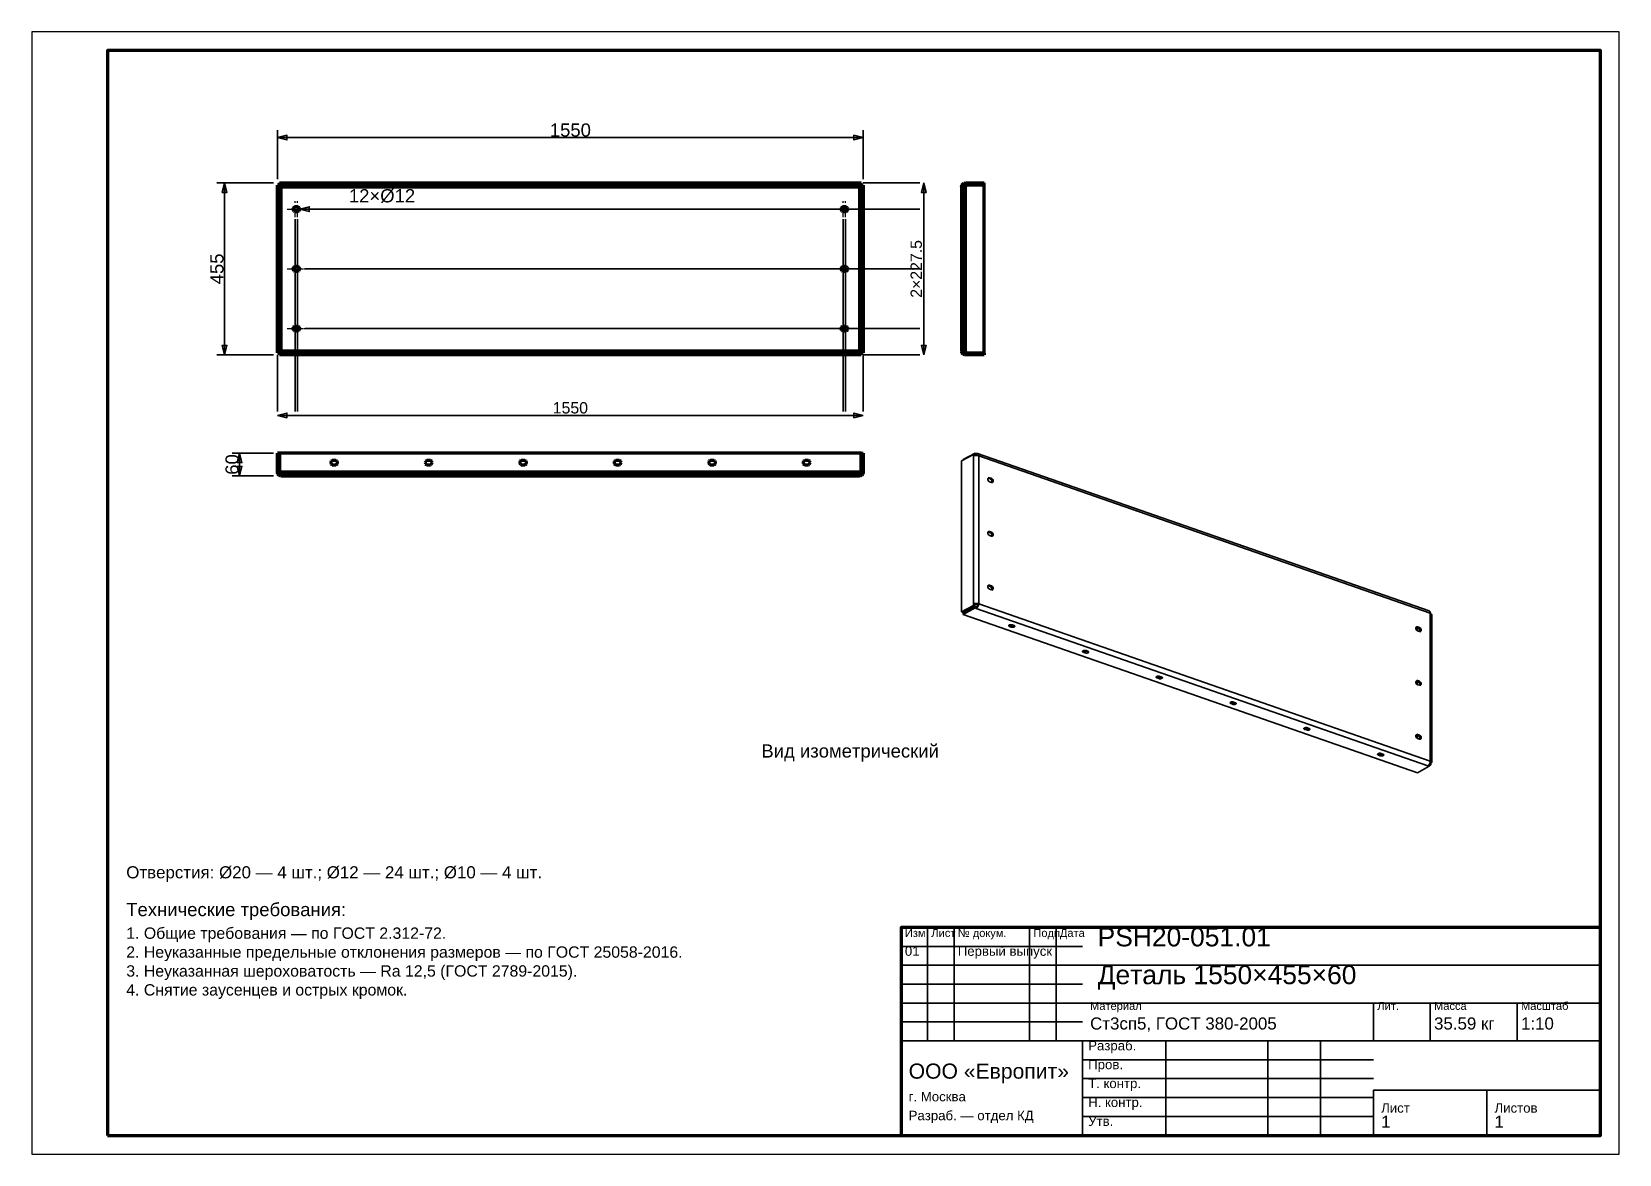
# Model space of a CAD drawing. Header units: millimetres. Extents: x 0 to 420, y 0 to 297.
import ezdxf
from ezdxf.enums import TextEntityAlignment as Align

# ---------------------------------------------------------------- set-up
doc = ezdxf.new("R2010")
doc.units = ezdxf.units.MM
doc.linetypes.add('CENTER', pattern=[5.08, 3.175, -0.635, 0.635, -0.635])
doc.linetypes.add('DASHED', pattern=[1.524, 1.27, -0.254])
doc.styles.add('GOST', font='Arial')

msp = doc.modelspace()

# ---------------------------------------------------------------- texts
at = {"color": 7, "style": 'GOST'}
for height, p in [(3.5, (142.5, 271)), (3, (142.5, 197.5))]:
    msp.add_text('1550', height=height, dxfattribs=at).set_placement(p, align=Align.MIDDLE)
msp.add_text('12×Ø12', height=3.5, dxfattribs=at).set_placement((83.9, 251.85))
for s, height, p in [('2×227.5', 3, (234, 234.25)), ('455', 3.5, (49, 234.25)), ('60', 3.5, (53, 182.5))]:
    msp.add_text(s, height=height, rotation=90, dxfattribs=at).set_placement(p, align=Align.MIDDLE)
at = {"color": 3, "style": 'GOST'}
msp.add_text('Вид изометрический', height=3.5, dxfattribs=at).set_placement((240, 104.96), align=Align.RIGHT)
at = {"color": 6, "style": 'GOST'}
msp.add_text('Отверстия: Ø20 — 4 шт.; Ø12 — 24 шт.; Ø10 — 4 шт.', height=3.2, dxfattribs=at).set_placement((25, 73))
at = {"color": 3, "style": 'GOST'}
for s, height, p in [('Технические требования:', 3.5, (25, 63)), ('1. Общие требования — по ГОСТ 2.312-72.', 3, (25, 57)), ('Изм.', 2.1, (231, 57.5)), ('Лист', 2.1, (238, 57.5)), ('№ докум.', 2.1, (245, 57.5)), ('Подп.', 2.1, (265, 57.5)), ('Дата', 2.1, (272, 57.5)), ('PSH20-051.01', 5, (282, 55)), ('2. Неуказанные предельные отклонения размеров — по ГОСТ 25058-2016.', 3, (25, 52)), ('01', 2.5, (231, 52.5)), ('Первый выпуск', 2.5, (245, 52.5)), ('3. Неуказанная шероховатость — Ra 12,5 (ГОСТ 2789-2015).', 3, (25, 47)), ('Деталь 1550×455×60', 5, (282, 45)), ('4. Снятие заусенцев и острых кромок.', 3, (25, 42)), ('Материал', 2.1, (280, 38.2)), ('Лит.', 2.1, (356, 38.2)), ('Масса', 2.1, (371, 38.2)), ('Масштаб', 2.1, (394, 38.2)), ('Ст3сп5, ГОСТ 380-2005', 3.2, (280, 33)), ('35.59 кг', 3.2, (371, 33)), ('1:10', 3.2, (394, 33)), ('Разраб.', 2.5, (279.5, 27.5)), ('ООО «Европит»', 4, (232, 20)), ('Пров.', 2.5, (279.5, 22.5)), ('Т. контр.', 2.5, (279.5, 17.5)), ('г. Москва', 2.5, (232, 14)), ('Н. контр.', 2.5, (279.5, 12.5)), ('Лист', 2.5, (357, 11)), ('Листов', 2.5, (387, 11)), ('Разраб. — отдел КД', 2.5, (232, 9)), ('Утв.', 2.5, (279.5, 7.5)), ('1', 3.2, (357, 7)), ('1', 3.2, (387, 7))]:
    msp.add_text(s, height=height, dxfattribs=at).set_placement(p)

# ---------------------------------------------------------------- linework, layer by layer
at = {"color": 7, "lineweight": 35}
for p, q in [((65, 258), (65, 271)), ((65, 269), (220, 269)), ((220, 258), (220, 271)), ((64, 257), (49, 257)), ((51, 211.5), (51, 257)), ((220, 257), (235, 257)), ((235, 257), (234, 257)), ((236, 211.5), (236, 257)), ((70.9, 250.05), (82.9, 250.05)), ((72.3, 250.05), (235, 250.05)), ((72.9, 250.05), (235, 250.05)), ((82.9, 250.05), (87.9, 250.05)), ((217.3, 250.05), (235, 250.05)), ((217.9, 250.05), (235, 250.05)), ((69.7, 247.45), (69.7, 196.5)), ((70.3, 247.45), (70.3, 196.5)), ((214.7, 247.45), (214.7, 196.5)), ((215.3, 247.45), (215.3, 196.5)), ((69.7, 231.65), (69.7, 196.5)), ((70.3, 231.65), (70.3, 196.5)), ((72.3, 234.25), (235, 234.25)), ((72.9, 234.25), (235, 234.25)), ((214.7, 231.65), (214.7, 196.5)), ((215.3, 231.65), (215.3, 196.5)), ((217.3, 234.25), (235, 234.25)), ((217.9, 234.25), (235, 234.25)), ((72.3, 218.45), (235, 218.45)), ((72.9, 218.45), (235, 218.45)), ((217.3, 218.45), (235, 218.45)), ((217.9, 218.45), (235, 218.45)), ((69.7, 215.85), (69.7, 196.5)), ((70.3, 215.85), (70.3, 196.5)), ((214.7, 215.85), (214.7, 196.5)), ((215.3, 215.85), (215.3, 196.5)), ((64, 211.5), (49, 211.5)), ((65, 211.5), (65, 196.5)), ((220, 211.5), (220, 196.5)), ((220, 211.5), (235, 211.5)), ((235, 211.5), (234, 211.5)), ((65, 196.5), (65, 197.5)), ((220, 196.5), (220, 197.5)), ((65, 195.5), (220, 195.5)), ((64, 185.5), (53, 185.5)), ((55, 179.5), (55, 185.5)), ((64, 179.5), (53, 179.5)), ((237, 30), (237, 60)), ((244, 30), (244, 60)), ((264, 30), (264, 60)), ((271, 30), (271, 60)), ((230, 55), (278, 55)), ((230, 50), (278, 50)), ((278, 50), (415, 50)), ((230, 45), (278, 45)), ((230, 40), (278, 40)), ((278, 40), (415, 40)), ((355, 30), (355, 40)), ((370, 30), (370, 40)), ((393, 30), (393, 40)), ((230, 35), (278, 35)), ((230, 30), (278, 30)), ((278, 30), (415, 30)), ((300, 5), (300, 30)), ((327, 5), (327, 30)), ((341, 5), (341, 30)), ((278, 25), (355, 25)), ((278, 20), (355, 20)), ((355, 17), (415, 17)), ((278, 15), (355, 15)), ((278, 10), (355, 10))]:
    msp.add_line(p, q, dxfattribs=at)
at = {"color": 1, "lineweight": 70}
for p, q in [((65.5, 256.43), (65, 256.43)), ((65, 212.07), (65, 256.43)), ((65.5, 212.07), (65.5, 256.43)), ((65.57, 256.5), (65.57, 257)), ((65.57, 257), (219.43, 257)), ((65.57, 256.5), (219.43, 256.5)), ((66, 256.49), (66, 256.5)), ((66, 256.5), (66, 256.5)), ((66, 256.47), (66, 256.49)), ((66, 256.45), (66, 256.47)), ((66, 256.42), (66, 256.45)), ((66, 256.39), (66, 256.42)), ((66, 256.35), (66, 256.39)), ((66, 256.31), (66, 256.35)), ((66, 256.27), (66, 256.31)), ((66, 256.22), (66, 256.27)), ((66, 256.17), (66, 256.22)), ((219, 256.49), (219, 256.5)), ((219, 256.5), (219, 256.5)), ((219, 256.47), (219, 256.49)), ((219, 256.45), (219, 256.47)), ((219, 256.42), (219, 256.45)), ((219, 256.39), (219, 256.42)), ((219, 256.35), (219, 256.39)), ((219, 256.31), (219, 256.35)), ((219, 256.27), (219, 256.31)), ((219, 256.22), (219, 256.27)), ((219, 256.17), (219, 256.22)), ((219.43, 256.5), (219.43, 257)), ((219.5, 256.43), (219.5, 212.07)), ((219.5, 256.43), (220, 256.43)), ((220, 256.43), (220, 212.07)), ((246, 256), (246.03, 256.22)), ((246.03, 256.22), (246.1, 256.43)), ((246.1, 256.43), (246.22, 256.62)), ((246.22, 256.62), (246.38, 256.78)), ((246.38, 256.78), (246.57, 256.9)), ((246.52, 256.15), (246.6, 256.29)), ((246.57, 256.9), (246.78, 256.97)), ((246.6, 256.29), (246.71, 256.4)), ((246.71, 256.4), (246.85, 256.48)), ((246.78, 256.97), (247, 257)), ((246.85, 256.48), (247, 256.5)), ((247, 256.5), (247, 257)), ((247, 257), (252, 257)), ((247, 256.5), (252, 256.5)), ((252, 256.43), (247, 256.43)), ((247, 256.43), (247, 256)), ((252, 256.5), (252, 257)), ((252, 212.07), (252, 256.43)), ((65.51, 256), (65.5, 256)), ((65.5, 256), (65.5, 256)), ((65.53, 256), (65.51, 256)), ((65.55, 256), (65.53, 256)), ((65.58, 256), (65.55, 256)), ((65.61, 256), (65.58, 256)), ((65.65, 256), (65.61, 256)), ((65.69, 256), (65.65, 256)), ((65.73, 256), (65.69, 256)), ((65.78, 256), (65.73, 256)), ((65.83, 256), (65.78, 256)), ((65.89, 256), (65.83, 256)), ((65.94, 256), (65.89, 256)), ((66, 256), (65.94, 256)), ((66, 256.11), (66, 256.17)), ((66, 256.06), (66, 256.11)), ((66, 256), (66, 256.06)), ((66, 212.5), (66, 256)), ((66, 256), (219, 256)), ((219, 256.11), (219, 256.17)), ((219, 256.06), (219, 256.11)), ((219, 256), (219, 256.06)), ((219, 256), (219.06, 256)), ((219, 256), (219, 212.5)), ((219.06, 256), (219.11, 256)), ((219.11, 256), (219.17, 256)), ((219.17, 256), (219.22, 256)), ((219.22, 256), (219.27, 256)), ((219.27, 256), (219.31, 256)), ((219.31, 256), (219.35, 256)), ((219.35, 256), (219.39, 256)), ((219.39, 256), (219.42, 256)), ((219.42, 256), (219.45, 256)), ((219.45, 256), (219.47, 256)), ((219.47, 256), (219.49, 256)), ((219.49, 256), (219.5, 256)), ((219.5, 256), (219.5, 256)), ((246, 256), (246, 212.5)), ((246.01, 256), (246, 256)), ((246.03, 256), (246.01, 256)), ((246.06, 256), (246.03, 256)), ((246.1, 256), (246.06, 256)), ((246.15, 256), (246.1, 256)), ((246.22, 256), (246.15, 256)), ((246.29, 256), (246.22, 256)), ((246.38, 256), (246.29, 256)), ((246.47, 256), (246.38, 256)), ((246.57, 256), (246.47, 256)), ((246.5, 256), (246.52, 256.15)), ((246.67, 256), (246.57, 256)), ((246.78, 256), (246.67, 256)), ((246.89, 256), (246.78, 256)), ((247, 256), (246.89, 256)), ((247, 212.5), (247, 256)), ((69.13, 250.24), (69.1, 250.05)), ((69.1, 250.05), (69.13, 249.86)), ((69.21, 250.4), (69.13, 250.24)), ((69.13, 249.86), (69.21, 249.7)), ((69.35, 250.54), (69.21, 250.4)), ((69.21, 249.7), (69.35, 249.56)), ((69.51, 250.62), (69.35, 250.54)), ((69.35, 249.56), (69.51, 249.48)), ((69.7, 250.65), (69.51, 250.62)), ((69.51, 249.48), (69.7, 249.45)), ((70.3, 250.65), (69.7, 250.65)), ((69.7, 249.45), (70.3, 249.45)), ((70.49, 250.62), (70.3, 250.65)), ((70.3, 249.45), (70.49, 249.48)), ((70.65, 250.54), (70.49, 250.62)), ((70.49, 249.48), (70.65, 249.56)), ((70.79, 250.4), (70.65, 250.54)), ((70.65, 249.56), (70.79, 249.7)), ((70.87, 250.24), (70.79, 250.4)), ((70.79, 249.7), (70.87, 249.86)), ((70.9, 250.05), (70.87, 250.24)), ((70.87, 249.86), (70.9, 250.05)), ((214.13, 250.24), (214.1, 250.05)), ((214.1, 250.05), (214.13, 249.86)), ((214.21, 250.4), (214.13, 250.24)), ((214.13, 249.86), (214.21, 249.7)), ((214.35, 250.54), (214.21, 250.4)), ((214.21, 249.7), (214.35, 249.56)), ((214.51, 250.62), (214.35, 250.54)), ((214.35, 249.56), (214.51, 249.48)), ((214.7, 250.65), (214.51, 250.62)), ((214.51, 249.48), (214.7, 249.45)), ((215.3, 250.65), (214.7, 250.65)), ((214.7, 249.45), (215.3, 249.45)), ((215.49, 250.62), (215.3, 250.65)), ((215.3, 249.45), (215.49, 249.48)), ((215.65, 250.54), (215.49, 250.62)), ((215.49, 249.48), (215.65, 249.56)), ((215.79, 250.4), (215.65, 250.54)), ((215.65, 249.56), (215.79, 249.7)), ((215.87, 250.24), (215.79, 250.4)), ((215.79, 249.7), (215.87, 249.86)), ((215.9, 250.05), (215.87, 250.24)), ((215.87, 249.86), (215.9, 250.05)), ((69.13, 234.44), (69.1, 234.25)), ((69.1, 234.25), (69.13, 234.06)), ((69.21, 234.6), (69.13, 234.44)), ((69.13, 234.06), (69.21, 233.9)), ((69.35, 234.74), (69.21, 234.6)), ((69.21, 233.9), (69.35, 233.76)), ((69.51, 234.82), (69.35, 234.74)), ((69.35, 233.76), (69.51, 233.68)), ((69.7, 234.85), (69.51, 234.82)), ((69.51, 233.68), (69.7, 233.65)), ((70.3, 234.85), (69.7, 234.85)), ((69.7, 233.65), (70.3, 233.65)), ((70.49, 234.82), (70.3, 234.85)), ((70.3, 233.65), (70.49, 233.68)), ((70.65, 234.74), (70.49, 234.82)), ((70.49, 233.68), (70.65, 233.76)), ((70.79, 234.6), (70.65, 234.74)), ((70.65, 233.76), (70.79, 233.9)), ((70.87, 234.44), (70.79, 234.6)), ((70.79, 233.9), (70.87, 234.06)), ((70.9, 234.25), (70.87, 234.44)), ((70.87, 234.06), (70.9, 234.25)), ((214.13, 234.44), (214.1, 234.25)), ((214.1, 234.25), (214.13, 234.06)), ((214.21, 234.6), (214.13, 234.44)), ((214.13, 234.06), (214.21, 233.9)), ((214.35, 234.74), (214.21, 234.6)), ((214.21, 233.9), (214.35, 233.76)), ((214.51, 234.82), (214.35, 234.74)), ((214.35, 233.76), (214.51, 233.68)), ((214.7, 234.85), (214.51, 234.82)), ((214.51, 233.68), (214.7, 233.65)), ((215.3, 234.85), (214.7, 234.85)), ((214.7, 233.65), (215.3, 233.65)), ((215.49, 234.82), (215.3, 234.85)), ((215.3, 233.65), (215.49, 233.68)), ((215.65, 234.74), (215.49, 234.82)), ((215.49, 233.68), (215.65, 233.76)), ((215.79, 234.6), (215.65, 234.74)), ((215.65, 233.76), (215.79, 233.9)), ((215.87, 234.44), (215.79, 234.6)), ((215.79, 233.9), (215.87, 234.06)), ((215.9, 234.25), (215.87, 234.44)), ((215.87, 234.06), (215.9, 234.25)), ((69.13, 218.64), (69.1, 218.45)), ((69.1, 218.45), (69.13, 218.26)), ((69.21, 218.8), (69.13, 218.64)), ((69.35, 218.94), (69.21, 218.8)), ((69.51, 219.02), (69.35, 218.94)), ((69.7, 219.05), (69.51, 219.02)), ((70.3, 219.05), (69.7, 219.05)), ((70.49, 219.02), (70.3, 219.05)), ((70.65, 218.94), (70.49, 219.02)), ((70.79, 218.8), (70.65, 218.94)), ((70.87, 218.64), (70.79, 218.8)), ((70.9, 218.45), (70.87, 218.64)), ((70.87, 218.26), (70.9, 218.45)), ((214.13, 218.64), (214.1, 218.45)), ((214.1, 218.45), (214.13, 218.26)), ((214.21, 218.8), (214.13, 218.64)), ((214.35, 218.94), (214.21, 218.8)), ((214.51, 219.02), (214.35, 218.94)), ((214.7, 219.05), (214.51, 219.02)), ((215.3, 219.05), (214.7, 219.05)), ((215.49, 219.02), (215.3, 219.05)), ((215.65, 218.94), (215.49, 219.02)), ((215.79, 218.8), (215.65, 218.94)), ((215.87, 218.64), (215.79, 218.8)), ((215.9, 218.45), (215.87, 218.64)), ((215.87, 218.26), (215.9, 218.45)), ((69.13, 218.26), (69.21, 218.1)), ((69.21, 218.1), (69.35, 217.96)), ((69.35, 217.96), (69.51, 217.88)), ((69.51, 217.88), (69.7, 217.85)), ((69.7, 217.85), (70.3, 217.85)), ((70.3, 217.85), (70.49, 217.88)), ((70.49, 217.88), (70.65, 217.96)), ((70.65, 217.96), (70.79, 218.1)), ((70.79, 218.1), (70.87, 218.26)), ((214.13, 218.26), (214.21, 218.1)), ((214.21, 218.1), (214.35, 217.96)), ((214.35, 217.96), (214.51, 217.88)), ((214.51, 217.88), (214.7, 217.85)), ((214.7, 217.85), (215.3, 217.85)), ((215.3, 217.85), (215.49, 217.88)), ((215.49, 217.88), (215.65, 217.96)), ((215.65, 217.96), (215.79, 218.1)), ((215.79, 218.1), (215.87, 218.26)), ((65.5, 212.07), (65, 212.07)), ((65.51, 212.5), (65.5, 212.5)), ((65.5, 212.5), (65.5, 212.5)), ((65.53, 212.5), (65.51, 212.5)), ((65.55, 212.5), (65.53, 212.5)), ((65.58, 212.5), (65.55, 212.5)), ((219.43, 212), (65.57, 212)), ((65.57, 212), (65.57, 211.5)), ((219.43, 211.5), (65.57, 211.5)), ((65.61, 212.5), (65.58, 212.5)), ((65.65, 212.5), (65.61, 212.5)), ((65.69, 212.5), (65.65, 212.5)), ((65.73, 212.5), (65.69, 212.5)), ((65.78, 212.5), (65.73, 212.5)), ((65.83, 212.5), (65.78, 212.5)), ((65.89, 212.5), (65.83, 212.5)), ((65.94, 212.5), (65.89, 212.5)), ((66, 212.5), (65.94, 212.5)), ((66, 212.5), (66, 212.44)), ((219, 212.5), (66, 212.5)), ((66, 212.44), (66, 212.39)), ((66, 212.39), (66, 212.33)), ((66, 212.33), (66, 212.28)), ((66, 212.28), (66, 212.23)), ((66, 212.23), (66, 212.19)), ((66, 212.19), (66, 212.15)), ((66, 212.15), (66, 212.11)), ((66, 212.11), (66, 212.08)), ((66, 212.08), (66, 212.05)), ((66, 212.05), (66, 212.03)), ((66, 212.03), (66, 212.01)), ((66, 212.01), (66, 212)), ((66, 212), (66, 212)), ((219, 212.5), (219.06, 212.5)), ((219, 212.5), (219, 212.44)), ((219, 212.44), (219, 212.39)), ((219, 212.39), (219, 212.33)), ((219, 212.33), (219, 212.28)), ((219, 212.28), (219, 212.23)), ((219, 212.23), (219, 212.19)), ((219, 212.19), (219, 212.15)), ((219, 212.15), (219, 212.11)), ((219, 212.11), (219, 212.08)), ((219, 212.08), (219, 212.05)), ((219, 212.05), (219, 212.03)), ((219, 212.03), (219, 212.01)), ((219, 212.01), (219, 212)), ((219, 212), (219, 212)), ((219.06, 212.5), (219.11, 212.5)), ((219.11, 212.5), (219.17, 212.5)), ((219.17, 212.5), (219.22, 212.5)), ((219.22, 212.5), (219.27, 212.5)), ((219.27, 212.5), (219.31, 212.5)), ((219.31, 212.5), (219.35, 212.5)), ((219.35, 212.5), (219.39, 212.5)), ((219.39, 212.5), (219.42, 212.5)), ((219.42, 212.5), (219.45, 212.5)), ((219.43, 212), (219.43, 211.5)), ((219.45, 212.5), (219.47, 212.5)), ((219.47, 212.5), (219.49, 212.5)), ((219.49, 212.5), (219.5, 212.5)), ((219.5, 212.5), (219.5, 212.5)), ((219.5, 212.07), (220, 212.07)), ((246.03, 212.28), (246, 212.5)), ((246, 212.5), (246.01, 212.5)), ((246.01, 212.5), (246.03, 212.5)), ((246.03, 212.5), (246.06, 212.5)), ((246.1, 212.07), (246.03, 212.28)), ((246.06, 212.5), (246.1, 212.5)), ((246.1, 212.5), (246.15, 212.5)), ((246.22, 211.88), (246.1, 212.07)), ((246.15, 212.5), (246.22, 212.5)), ((246.22, 212.5), (246.29, 212.5)), ((246.38, 211.72), (246.22, 211.88)), ((246.29, 212.5), (246.38, 212.5)), ((246.38, 212.5), (246.47, 212.5)), ((246.57, 211.6), (246.38, 211.72)), ((246.47, 212.5), (246.57, 212.5)), ((246.5, 212.5), (246.52, 212.35)), ((246.52, 212.35), (246.6, 212.21)), ((246.57, 212.5), (246.67, 212.5)), ((246.78, 211.53), (246.57, 211.6)), ((246.6, 212.21), (246.71, 212.1)), ((246.67, 212.5), (246.78, 212.5)), ((246.71, 212.1), (246.85, 212.02)), ((246.78, 212.5), (246.89, 212.5)), ((247, 211.5), (246.78, 211.53)), ((246.85, 212.02), (247, 212)), ((246.89, 212.5), (247, 212.5)), ((247, 212.5), (247, 212.07)), ((247, 212.07), (252, 212.07)), ((247, 212), (252, 212)), ((247, 212), (247, 211.5)), ((252, 211.5), (247, 211.5)), ((252, 212), (252, 211.5)), ((65, 180.5), (65, 185.5)), ((65.5, 185.5), (65, 185.5)), ((65.5, 180.5), (65.5, 185.5)), ((65.57, 185.5), (65.57, 180.5)), ((219.43, 185.5), (65.57, 185.5)), ((219.43, 180.5), (219.43, 185.5)), ((219.5, 180.5), (219.5, 185.5)), ((219.5, 185.5), (220, 185.5)), ((220, 185.5), (220, 180.5)), ((79.13, 183.19), (79.1, 183)), ((79.13, 183.19), (79.1, 183)), ((79.1, 183), (79.13, 182.81)), ((79.1, 183), (79.13, 182.81)), ((79.21, 183.35), (79.13, 183.19)), ((79.21, 183.35), (79.13, 183.19)), ((79.13, 182.81), (79.21, 182.65)), ((79.13, 182.81), (79.21, 182.65)), ((79.35, 183.49), (79.21, 183.35)), ((79.35, 183.49), (79.21, 183.35)), ((79.21, 182.65), (79.35, 182.51)), ((79.21, 182.65), (79.35, 182.51)), ((79.51, 183.57), (79.35, 183.49)), ((79.51, 183.57), (79.35, 183.49)), ((79.35, 182.51), (79.51, 182.43)), ((79.35, 182.51), (79.51, 182.43)), ((79.7, 183.6), (79.51, 183.57)), ((79.7, 183.6), (79.51, 183.57)), ((79.51, 182.43), (79.7, 182.4)), ((79.51, 182.43), (79.7, 182.4)), ((80.3, 183.6), (79.7, 183.6)), ((79.7, 182.4), (80.3, 182.4)), ((80.49, 183.57), (80.3, 183.6)), ((80.49, 183.57), (80.3, 183.6)), ((80.3, 182.4), (80.49, 182.43)), ((80.3, 182.4), (80.49, 182.43)), ((80.65, 183.49), (80.49, 183.57)), ((80.65, 183.49), (80.49, 183.57)), ((80.49, 182.43), (80.65, 182.51)), ((80.49, 182.43), (80.65, 182.51)), ((80.79, 183.35), (80.65, 183.49)), ((80.79, 183.35), (80.65, 183.49)), ((80.65, 182.51), (80.79, 182.65)), ((80.65, 182.51), (80.79, 182.65)), ((80.87, 183.19), (80.79, 183.35)), ((80.87, 183.19), (80.79, 183.35)), ((80.79, 182.65), (80.87, 182.81)), ((80.79, 182.65), (80.87, 182.81)), ((80.9, 183), (80.87, 183.19)), ((80.9, 183), (80.87, 183.19)), ((80.87, 182.81), (80.9, 183)), ((80.87, 182.81), (80.9, 183)), ((104.13, 183.19), (104.1, 183)), ((104.13, 183.19), (104.1, 183)), ((104.1, 183), (104.13, 182.81)), ((104.1, 183), (104.13, 182.81)), ((104.21, 183.35), (104.13, 183.19)), ((104.21, 183.35), (104.13, 183.19)), ((104.13, 182.81), (104.21, 182.65)), ((104.13, 182.81), (104.21, 182.65)), ((104.35, 183.49), (104.21, 183.35)), ((104.35, 183.49), (104.21, 183.35)), ((104.21, 182.65), (104.35, 182.51)), ((104.21, 182.65), (104.35, 182.51)), ((104.51, 183.57), (104.35, 183.49)), ((104.51, 183.57), (104.35, 183.49)), ((104.35, 182.51), (104.51, 182.43)), ((104.35, 182.51), (104.51, 182.43)), ((104.7, 183.6), (104.51, 183.57)), ((104.7, 183.6), (104.51, 183.57)), ((104.51, 182.43), (104.7, 182.4)), ((104.51, 182.43), (104.7, 182.4)), ((105.3, 183.6), (104.7, 183.6)), ((104.7, 182.4), (105.3, 182.4)), ((105.49, 183.57), (105.3, 183.6)), ((105.49, 183.57), (105.3, 183.6)), ((105.3, 182.4), (105.49, 182.43)), ((105.3, 182.4), (105.49, 182.43)), ((105.65, 183.49), (105.49, 183.57)), ((105.65, 183.49), (105.49, 183.57)), ((105.49, 182.43), (105.65, 182.51)), ((105.49, 182.43), (105.65, 182.51)), ((105.79, 183.35), (105.65, 183.49)), ((105.79, 183.35), (105.65, 183.49)), ((105.65, 182.51), (105.79, 182.65)), ((105.65, 182.51), (105.79, 182.65)), ((105.87, 183.19), (105.79, 183.35)), ((105.87, 183.19), (105.79, 183.35)), ((105.79, 182.65), (105.87, 182.81)), ((105.79, 182.65), (105.87, 182.81)), ((105.9, 183), (105.87, 183.19)), ((105.9, 183), (105.87, 183.19)), ((105.87, 182.81), (105.9, 183)), ((105.87, 182.81), (105.9, 183)), ((129.13, 183.19), (129.1, 183)), ((129.13, 183.19), (129.1, 183)), ((129.1, 183), (129.13, 182.81)), ((129.1, 183), (129.13, 182.81)), ((129.21, 183.35), (129.13, 183.19)), ((129.21, 183.35), (129.13, 183.19)), ((129.13, 182.81), (129.21, 182.65)), ((129.13, 182.81), (129.21, 182.65)), ((129.35, 183.49), (129.21, 183.35)), ((129.35, 183.49), (129.21, 183.35)), ((129.21, 182.65), (129.35, 182.51)), ((129.21, 182.65), (129.35, 182.51)), ((129.51, 183.57), (129.35, 183.49)), ((129.51, 183.57), (129.35, 183.49)), ((129.35, 182.51), (129.51, 182.43)), ((129.35, 182.51), (129.51, 182.43)), ((129.7, 183.6), (129.51, 183.57)), ((129.7, 183.6), (129.51, 183.57)), ((129.51, 182.43), (129.7, 182.4)), ((129.51, 182.43), (129.7, 182.4)), ((130.3, 183.6), (129.7, 183.6)), ((129.7, 182.4), (130.3, 182.4)), ((130.49, 183.57), (130.3, 183.6)), ((130.49, 183.57), (130.3, 183.6)), ((130.3, 182.4), (130.49, 182.43)), ((130.3, 182.4), (130.49, 182.43)), ((130.65, 183.49), (130.49, 183.57)), ((130.65, 183.49), (130.49, 183.57)), ((130.49, 182.43), (130.65, 182.51)), ((130.49, 182.43), (130.65, 182.51)), ((130.79, 183.35), (130.65, 183.49)), ((130.79, 183.35), (130.65, 183.49)), ((130.65, 182.51), (130.79, 182.65)), ((130.65, 182.51), (130.79, 182.65)), ((130.87, 183.19), (130.79, 183.35)), ((130.87, 183.19), (130.79, 183.35)), ((130.79, 182.65), (130.87, 182.81)), ((130.79, 182.65), (130.87, 182.81)), ((130.9, 183), (130.87, 183.19)), ((130.9, 183), (130.87, 183.19)), ((130.87, 182.81), (130.9, 183)), ((130.87, 182.81), (130.9, 183)), ((154.13, 183.19), (154.1, 183)), ((154.13, 183.19), (154.1, 183)), ((154.1, 183), (154.13, 182.81)), ((154.1, 183), (154.13, 182.81)), ((154.21, 183.35), (154.13, 183.19)), ((154.21, 183.35), (154.13, 183.19)), ((154.13, 182.81), (154.21, 182.65)), ((154.13, 182.81), (154.21, 182.65)), ((154.35, 183.49), (154.21, 183.35)), ((154.35, 183.49), (154.21, 183.35)), ((154.21, 182.65), (154.35, 182.51)), ((154.21, 182.65), (154.35, 182.51)), ((154.51, 183.57), (154.35, 183.49)), ((154.51, 183.57), (154.35, 183.49)), ((154.35, 182.51), (154.51, 182.43)), ((154.35, 182.51), (154.51, 182.43)), ((154.7, 183.6), (154.51, 183.57)), ((154.7, 183.6), (154.51, 183.57)), ((154.51, 182.43), (154.7, 182.4)), ((154.51, 182.43), (154.7, 182.4)), ((155.3, 183.6), (154.7, 183.6)), ((154.7, 182.4), (155.3, 182.4)), ((155.49, 183.57), (155.3, 183.6)), ((155.49, 183.57), (155.3, 183.6)), ((155.3, 182.4), (155.49, 182.43)), ((155.3, 182.4), (155.49, 182.43)), ((155.65, 183.49), (155.49, 183.57)), ((155.65, 183.49), (155.49, 183.57)), ((155.49, 182.43), (155.65, 182.51)), ((155.49, 182.43), (155.65, 182.51)), ((155.79, 183.35), (155.65, 183.49)), ((155.79, 183.35), (155.65, 183.49)), ((155.65, 182.51), (155.79, 182.65)), ((155.65, 182.51), (155.79, 182.65)), ((155.87, 183.19), (155.79, 183.35)), ((155.87, 183.19), (155.79, 183.35)), ((155.79, 182.65), (155.87, 182.81)), ((155.79, 182.65), (155.87, 182.81)), ((155.9, 183), (155.87, 183.19)), ((155.9, 183), (155.87, 183.19)), ((155.87, 182.81), (155.9, 183)), ((155.87, 182.81), (155.9, 183)), ((179.13, 183.19), (179.1, 183)), ((179.13, 183.19), (179.1, 183)), ((179.1, 183), (179.13, 182.81)), ((179.1, 183), (179.13, 182.81)), ((179.21, 183.35), (179.13, 183.19)), ((179.21, 183.35), (179.13, 183.19)), ((179.13, 182.81), (179.21, 182.65)), ((179.13, 182.81), (179.21, 182.65)), ((179.35, 183.49), (179.21, 183.35)), ((179.35, 183.49), (179.21, 183.35)), ((179.21, 182.65), (179.35, 182.51)), ((179.21, 182.65), (179.35, 182.51)), ((179.51, 183.57), (179.35, 183.49)), ((179.51, 183.57), (179.35, 183.49)), ((179.35, 182.51), (179.51, 182.43)), ((179.35, 182.51), (179.51, 182.43)), ((179.7, 183.6), (179.51, 183.57)), ((179.7, 183.6), (179.51, 183.57)), ((179.51, 182.43), (179.7, 182.4)), ((179.51, 182.43), (179.7, 182.4)), ((180.3, 183.6), (179.7, 183.6)), ((179.7, 182.4), (180.3, 182.4)), ((180.49, 183.57), (180.3, 183.6)), ((180.49, 183.57), (180.3, 183.6)), ((180.3, 182.4), (180.49, 182.43)), ((180.3, 182.4), (180.49, 182.43)), ((180.65, 183.49), (180.49, 183.57)), ((180.65, 183.49), (180.49, 183.57)), ((180.49, 182.43), (180.65, 182.51)), ((180.49, 182.43), (180.65, 182.51)), ((180.79, 183.35), (180.65, 183.49)), ((180.79, 183.35), (180.65, 183.49)), ((180.65, 182.51), (180.79, 182.65)), ((180.65, 182.51), (180.79, 182.65)), ((180.87, 183.19), (180.79, 183.35)), ((180.87, 183.19), (180.79, 183.35)), ((180.79, 182.65), (180.87, 182.81)), ((180.79, 182.65), (180.87, 182.81)), ((180.9, 183), (180.87, 183.19)), ((180.9, 183), (180.87, 183.19)), ((180.87, 182.81), (180.9, 183)), ((180.87, 182.81), (180.9, 183)), ((204.13, 183.19), (204.1, 183)), ((204.13, 183.19), (204.1, 183)), ((204.1, 183), (204.13, 182.81)), ((204.1, 183), (204.13, 182.81)), ((204.21, 183.35), (204.13, 183.19)), ((204.21, 183.35), (204.13, 183.19)), ((204.13, 182.81), (204.21, 182.65)), ((204.13, 182.81), (204.21, 182.65)), ((204.35, 183.49), (204.21, 183.35)), ((204.35, 183.49), (204.21, 183.35)), ((204.21, 182.65), (204.35, 182.51)), ((204.21, 182.65), (204.35, 182.51)), ((204.51, 183.57), (204.35, 183.49)), ((204.51, 183.57), (204.35, 183.49)), ((204.35, 182.51), (204.51, 182.43)), ((204.35, 182.51), (204.51, 182.43)), ((204.7, 183.6), (204.51, 183.57)), ((204.7, 183.6), (204.51, 183.57)), ((204.51, 182.43), (204.7, 182.4)), ((204.51, 182.43), (204.7, 182.4)), ((205.3, 183.6), (204.7, 183.6)), ((204.7, 182.4), (205.3, 182.4)), ((205.49, 183.57), (205.3, 183.6)), ((205.49, 183.57), (205.3, 183.6)), ((205.3, 182.4), (205.49, 182.43)), ((205.3, 182.4), (205.49, 182.43)), ((205.65, 183.49), (205.49, 183.57)), ((205.65, 183.49), (205.49, 183.57)), ((205.49, 182.43), (205.65, 182.51)), ((205.49, 182.43), (205.65, 182.51)), ((205.79, 183.35), (205.65, 183.49)), ((205.79, 183.35), (205.65, 183.49)), ((205.65, 182.51), (205.79, 182.65)), ((205.65, 182.51), (205.79, 182.65)), ((205.87, 183.19), (205.79, 183.35)), ((205.87, 183.19), (205.79, 183.35)), ((205.79, 182.65), (205.87, 182.81)), ((205.79, 182.65), (205.87, 182.81)), ((205.9, 183), (205.87, 183.19)), ((205.9, 183), (205.87, 183.19)), ((205.87, 182.81), (205.9, 183)), ((205.87, 182.81), (205.9, 183)), ((65.03, 180.28), (65, 180.5)), ((65.5, 180.5), (65, 180.5)), ((65.1, 180.07), (65.03, 180.28)), ((65.22, 179.88), (65.1, 180.07)), ((65.38, 179.72), (65.22, 179.88)), ((65.57, 179.6), (65.38, 179.72)), ((65.52, 180.35), (65.5, 180.5)), ((65.6, 180.21), (65.52, 180.35)), ((65.57, 180.5), (66, 180.5)), ((65.78, 179.53), (65.57, 179.6)), ((65.71, 180.1), (65.6, 180.21)), ((65.85, 180.02), (65.71, 180.1)), ((66, 179.5), (65.78, 179.53)), ((66, 180), (65.85, 180.02)), ((66, 180.5), (66, 180.39)), ((219, 180.5), (66, 180.5)), ((66, 180.39), (66, 180.28)), ((66, 180.28), (66, 180.17)), ((66, 180.17), (66, 180.07)), ((66, 180.07), (66, 179.97)), ((66, 179.97), (66, 179.88)), ((66, 179.88), (66, 179.79)), ((66, 179.79), (66, 179.72)), ((66, 179.72), (66, 179.65)), ((66, 179.65), (66, 179.6)), ((66, 179.6), (66, 179.56)), ((66, 179.56), (66, 179.53)), ((66, 179.53), (66, 179.51)), ((66, 179.51), (66, 179.5)), ((66, 179.5), (219, 179.5)), ((219, 180.39), (219, 180.5)), ((219, 180.5), (219.43, 180.5)), ((219, 180.28), (219, 180.39)), ((219, 180.17), (219, 180.28)), ((219, 180.07), (219, 180.17)), ((219, 179.97), (219, 180.07)), ((219, 180), (219.15, 180.02)), ((219, 179.88), (219, 179.97)), ((219, 179.79), (219, 179.88)), ((219, 179.72), (219, 179.79)), ((219, 179.65), (219, 179.72)), ((219, 179.6), (219, 179.65)), ((219, 179.56), (219, 179.6)), ((219, 179.53), (219, 179.56)), ((219.22, 179.53), (219, 179.5)), ((219, 179.51), (219, 179.53)), ((219, 179.5), (219, 179.51)), ((219.15, 180.02), (219.29, 180.1)), ((219.43, 179.6), (219.22, 179.53)), ((219.29, 180.1), (219.4, 180.21)), ((219.4, 180.21), (219.48, 180.35)), ((219.62, 179.72), (219.43, 179.6)), ((219.48, 180.35), (219.5, 180.5)), ((219.5, 180.5), (220, 180.5)), ((219.78, 179.88), (219.62, 179.72)), ((219.9, 180.07), (219.78, 179.88)), ((219.97, 180.28), (219.9, 180.07)), ((220, 180.5), (219.97, 180.28))]:
    msp.add_line(p, q, dxfattribs=at)
at = {"color": 5, "linetype": 'DASHED', "lineweight": 35}
for p, q in [((65.5, 256.43), (65, 256.43)), ((65, 256.43), (65, 256)), ((65.5, 256), (65.5, 256.43)), ((66, 257), (65.57, 257)), ((65.57, 256.5), (65.57, 257)), ((66, 256.5), (65.57, 256.5)), ((66, 257), (219, 257)), ((66, 256.99), (66, 257)), ((66, 256.5), (66, 257)), ((66, 256.97), (66, 256.99)), ((66, 256.94), (66, 256.97)), ((66, 256.9), (66, 256.94)), ((66, 256.85), (66, 256.9)), ((66, 256.78), (66, 256.85)), ((66, 256.71), (66, 256.78)), ((66, 256.62), (66, 256.71)), ((66, 256.53), (66, 256.62)), ((66, 256.43), (66, 256.53)), ((219, 256.5), (66, 256.5)), ((66, 256.33), (66, 256.43)), ((66, 256.22), (66, 256.33)), ((66, 256.11), (66, 256.22)), ((79.12, 257), (79.1, 257)), ((79.1, 257), (79.1, 257)), ((79.1, 257), (79.1, 257)), ((79.1, 257), (79.12, 257)), ((79.12, 256.5), (79.1, 256.5)), ((79.1, 256.5), (79.1, 256.5)), ((79.1, 256.5), (79.1, 256.5)), ((79.1, 256.5), (79.12, 256.5)), ((79.13, 257), (79.12, 257)), ((79.12, 257), (79.13, 257)), ((79.13, 256.5), (79.12, 256.5)), ((79.12, 256.5), (79.13, 256.5)), ((79.16, 257), (79.13, 257)), ((79.13, 257), (79.16, 257)), ((79.16, 256.5), (79.13, 256.5)), ((79.13, 256.5), (79.16, 256.5)), ((79.19, 257), (79.16, 257)), ((79.16, 257), (79.19, 257)), ((79.19, 256.5), (79.16, 256.5)), ((79.16, 256.5), (79.19, 256.5)), ((79.23, 257), (79.19, 257)), ((79.19, 257), (79.23, 257)), ((79.23, 256.5), (79.19, 256.5)), ((79.19, 256.5), (79.23, 256.5)), ((79.28, 257), (79.23, 257)), ((79.23, 257), (79.28, 257)), ((79.28, 256.5), (79.23, 256.5)), ((79.23, 256.5), (79.28, 256.5)), ((79.33, 257), (79.28, 257)), ((79.28, 257), (79.33, 257)), ((79.33, 256.5), (79.28, 256.5)), ((79.28, 256.5), (79.33, 256.5)), ((79.38, 257), (79.33, 257)), ((79.33, 257), (79.38, 257)), ((79.38, 256.5), (79.33, 256.5)), ((79.33, 256.5), (79.38, 256.5)), ((79.44, 257), (79.38, 257)), ((79.38, 257), (79.44, 257)), ((79.44, 256.5), (79.38, 256.5)), ((79.38, 256.5), (79.44, 256.5)), ((79.5, 257), (79.44, 257)), ((79.44, 257), (79.5, 257)), ((79.5, 256.5), (79.44, 256.5)), ((79.44, 256.5), (79.5, 256.5)), ((79.57, 257), (79.5, 257)), ((79.5, 257), (79.57, 257)), ((79.57, 256.5), (79.5, 256.5)), ((79.5, 256.5), (79.57, 256.5)), ((79.63, 257), (79.57, 257)), ((79.57, 257), (79.63, 257)), ((79.63, 256.5), (79.57, 256.5)), ((79.57, 256.5), (79.63, 256.5)), ((79.7, 257), (79.63, 257)), ((79.63, 257), (79.7, 257)), ((79.7, 256.5), (79.63, 256.5)), ((79.63, 256.5), (79.7, 256.5)), ((79.7, 257), (80.3, 257)), ((80.3, 257), (79.7, 257)), ((80.3, 256.5), (79.7, 256.5)), ((79.7, 256.5), (80.3, 256.5)), ((80.3, 257), (80.37, 257)), ((80.37, 257), (80.3, 257)), ((80.3, 256.5), (80.37, 256.5)), ((80.37, 256.5), (80.3, 256.5)), ((80.37, 257), (80.43, 257)), ((80.43, 257), (80.37, 257)), ((80.37, 256.5), (80.43, 256.5)), ((80.43, 256.5), (80.37, 256.5)), ((80.43, 257), (80.5, 257)), ((80.5, 257), (80.43, 257)), ((80.43, 256.5), (80.5, 256.5)), ((80.5, 256.5), (80.43, 256.5)), ((80.5, 257), (80.56, 257)), ((80.56, 257), (80.5, 257)), ((80.5, 256.5), (80.56, 256.5)), ((80.56, 256.5), (80.5, 256.5)), ((80.56, 257), (80.62, 257)), ((80.62, 257), (80.56, 257)), ((80.56, 256.5), (80.62, 256.5)), ((80.62, 256.5), (80.56, 256.5)), ((80.62, 257), (80.67, 257)), ((80.67, 257), (80.62, 257)), ((80.62, 256.5), (80.67, 256.5)), ((80.67, 256.5), (80.62, 256.5)), ((80.67, 257), (80.72, 257)), ((80.72, 257), (80.67, 257)), ((80.67, 256.5), (80.72, 256.5)), ((80.72, 256.5), (80.67, 256.5)), ((80.72, 257), (80.77, 257)), ((80.77, 257), (80.72, 257)), ((80.72, 256.5), (80.77, 256.5)), ((80.77, 256.5), (80.72, 256.5)), ((80.77, 257), (80.81, 257)), ((80.81, 257), (80.77, 257)), ((80.77, 256.5), (80.81, 256.5)), ((80.81, 256.5), (80.77, 256.5)), ((80.81, 257), (80.84, 257)), ((80.84, 257), (80.81, 257)), ((80.81, 256.5), (80.84, 256.5)), ((80.84, 256.5), (80.81, 256.5)), ((80.84, 257), (80.87, 257)), ((80.87, 257), (80.84, 257)), ((80.84, 256.5), (80.87, 256.5)), ((80.87, 256.5), (80.84, 256.5)), ((80.87, 257), (80.88, 257)), ((80.88, 257), (80.87, 257)), ((80.87, 256.5), (80.88, 256.5)), ((80.88, 256.5), (80.87, 256.5)), ((80.88, 257), (80.9, 257)), ((80.9, 257), (80.88, 257)), ((80.88, 256.5), (80.9, 256.5)), ((80.9, 256.5), (80.88, 256.5)), ((80.9, 257), (80.9, 257)), ((80.9, 257), (80.9, 257)), ((80.9, 256.5), (80.9, 256.5)), ((80.9, 256.5), (80.9, 256.5)), ((104.12, 257), (104.1, 257)), ((104.1, 257), (104.1, 257)), ((104.1, 257), (104.1, 257)), ((104.1, 257), (104.12, 257)), ((104.12, 256.5), (104.1, 256.5)), ((104.1, 256.5), (104.1, 256.5)), ((104.1, 256.5), (104.1, 256.5)), ((104.1, 256.5), (104.12, 256.5)), ((104.13, 257), (104.12, 257)), ((104.12, 257), (104.13, 257)), ((104.13, 256.5), (104.12, 256.5)), ((104.12, 256.5), (104.13, 256.5)), ((104.16, 257), (104.13, 257)), ((104.13, 257), (104.16, 257)), ((104.16, 256.5), (104.13, 256.5)), ((104.13, 256.5), (104.16, 256.5)), ((104.19, 257), (104.16, 257)), ((104.16, 257), (104.19, 257)), ((104.19, 256.5), (104.16, 256.5)), ((104.16, 256.5), (104.19, 256.5)), ((104.23, 257), (104.19, 257)), ((104.19, 257), (104.23, 257)), ((104.23, 256.5), (104.19, 256.5)), ((104.19, 256.5), (104.23, 256.5)), ((104.28, 257), (104.23, 257)), ((104.23, 257), (104.28, 257)), ((104.28, 256.5), (104.23, 256.5)), ((104.23, 256.5), (104.28, 256.5)), ((104.33, 257), (104.28, 257)), ((104.28, 257), (104.33, 257)), ((104.33, 256.5), (104.28, 256.5)), ((104.28, 256.5), (104.33, 256.5)), ((104.38, 257), (104.33, 257)), ((104.33, 257), (104.38, 257)), ((104.38, 256.5), (104.33, 256.5)), ((104.33, 256.5), (104.38, 256.5)), ((104.44, 257), (104.38, 257)), ((104.38, 257), (104.44, 257)), ((104.44, 256.5), (104.38, 256.5)), ((104.38, 256.5), (104.44, 256.5)), ((104.5, 257), (104.44, 257)), ((104.44, 257), (104.5, 257)), ((104.5, 256.5), (104.44, 256.5)), ((104.44, 256.5), (104.5, 256.5)), ((104.57, 257), (104.5, 257)), ((104.5, 257), (104.57, 257)), ((104.57, 256.5), (104.5, 256.5)), ((104.5, 256.5), (104.57, 256.5)), ((104.63, 257), (104.57, 257)), ((104.57, 257), (104.63, 257)), ((104.63, 256.5), (104.57, 256.5)), ((104.57, 256.5), (104.63, 256.5)), ((104.7, 257), (104.63, 257)), ((104.63, 257), (104.7, 257)), ((104.7, 256.5), (104.63, 256.5)), ((104.63, 256.5), (104.7, 256.5)), ((104.7, 257), (105.3, 257)), ((105.3, 257), (104.7, 257)), ((105.3, 256.5), (104.7, 256.5)), ((104.7, 256.5), (105.3, 256.5)), ((105.3, 257), (105.37, 257)), ((105.37, 257), (105.3, 257)), ((105.3, 256.5), (105.37, 256.5)), ((105.37, 256.5), (105.3, 256.5)), ((105.37, 257), (105.43, 257)), ((105.43, 257), (105.37, 257)), ((105.37, 256.5), (105.43, 256.5)), ((105.43, 256.5), (105.37, 256.5)), ((105.43, 257), (105.5, 257)), ((105.5, 257), (105.43, 257)), ((105.43, 256.5), (105.5, 256.5)), ((105.5, 256.5), (105.43, 256.5)), ((105.5, 257), (105.56, 257)), ((105.56, 257), (105.5, 257)), ((105.5, 256.5), (105.56, 256.5)), ((105.56, 256.5), (105.5, 256.5)), ((105.56, 257), (105.62, 257)), ((105.62, 257), (105.56, 257)), ((105.56, 256.5), (105.62, 256.5)), ((105.62, 256.5), (105.56, 256.5)), ((105.62, 257), (105.67, 257)), ((105.67, 257), (105.62, 257)), ((105.62, 256.5), (105.67, 256.5)), ((105.67, 256.5), (105.62, 256.5)), ((105.67, 257), (105.72, 257)), ((105.72, 257), (105.67, 257)), ((105.67, 256.5), (105.72, 256.5)), ((105.72, 256.5), (105.67, 256.5)), ((105.72, 257), (105.77, 257)), ((105.77, 257), (105.72, 257)), ((105.72, 256.5), (105.77, 256.5)), ((105.77, 256.5), (105.72, 256.5)), ((105.77, 257), (105.81, 257)), ((105.81, 257), (105.77, 257)), ((105.77, 256.5), (105.81, 256.5)), ((105.81, 256.5), (105.77, 256.5)), ((105.81, 257), (105.84, 257)), ((105.84, 257), (105.81, 257)), ((105.81, 256.5), (105.84, 256.5)), ((105.84, 256.5), (105.81, 256.5)), ((105.84, 257), (105.87, 257)), ((105.87, 257), (105.84, 257)), ((105.84, 256.5), (105.87, 256.5)), ((105.87, 256.5), (105.84, 256.5)), ((105.87, 257), (105.88, 257)), ((105.88, 257), (105.87, 257)), ((105.87, 256.5), (105.88, 256.5)), ((105.88, 256.5), (105.87, 256.5)), ((105.88, 257), (105.9, 257)), ((105.9, 257), (105.88, 257)), ((105.88, 256.5), (105.9, 256.5)), ((105.9, 256.5), (105.88, 256.5)), ((105.9, 257), (105.9, 257)), ((105.9, 257), (105.9, 257)), ((105.9, 256.5), (105.9, 256.5)), ((105.9, 256.5), (105.9, 256.5)), ((129.12, 257), (129.1, 257)), ((129.1, 257), (129.1, 257)), ((129.1, 257), (129.1, 257)), ((129.1, 257), (129.12, 257)), ((129.12, 256.5), (129.1, 256.5)), ((129.1, 256.5), (129.1, 256.5)), ((129.1, 256.5), (129.1, 256.5)), ((129.1, 256.5), (129.12, 256.5)), ((129.13, 257), (129.12, 257)), ((129.12, 257), (129.13, 257)), ((129.13, 256.5), (129.12, 256.5)), ((129.12, 256.5), (129.13, 256.5)), ((129.16, 257), (129.13, 257)), ((129.13, 257), (129.16, 257)), ((129.16, 256.5), (129.13, 256.5)), ((129.13, 256.5), (129.16, 256.5)), ((129.19, 257), (129.16, 257)), ((129.16, 257), (129.19, 257)), ((129.19, 256.5), (129.16, 256.5)), ((129.16, 256.5), (129.19, 256.5)), ((129.23, 257), (129.19, 257)), ((129.19, 257), (129.23, 257)), ((129.23, 256.5), (129.19, 256.5)), ((129.19, 256.5), (129.23, 256.5)), ((129.28, 257), (129.23, 257)), ((129.23, 257), (129.28, 257)), ((129.28, 256.5), (129.23, 256.5)), ((129.23, 256.5), (129.28, 256.5)), ((129.33, 257), (129.28, 257)), ((129.28, 257), (129.33, 257)), ((129.33, 256.5), (129.28, 256.5)), ((129.28, 256.5), (129.33, 256.5)), ((129.38, 257), (129.33, 257)), ((129.33, 257), (129.38, 257)), ((129.38, 256.5), (129.33, 256.5)), ((129.33, 256.5), (129.38, 256.5)), ((129.44, 257), (129.38, 257)), ((129.38, 257), (129.44, 257)), ((129.44, 256.5), (129.38, 256.5)), ((129.38, 256.5), (129.44, 256.5)), ((129.5, 257), (129.44, 257)), ((129.44, 257), (129.5, 257)), ((129.5, 256.5), (129.44, 256.5)), ((129.44, 256.5), (129.5, 256.5)), ((129.57, 257), (129.5, 257)), ((129.5, 257), (129.57, 257)), ((129.57, 256.5), (129.5, 256.5)), ((129.5, 256.5), (129.57, 256.5)), ((129.63, 257), (129.57, 257)), ((129.57, 257), (129.63, 257)), ((129.63, 256.5), (129.57, 256.5)), ((129.57, 256.5), (129.63, 256.5)), ((129.7, 257), (129.63, 257)), ((129.63, 257), (129.7, 257)), ((129.7, 256.5), (129.63, 256.5)), ((129.63, 256.5), (129.7, 256.5)), ((129.7, 257), (130.3, 257)), ((130.3, 257), (129.7, 257)), ((130.3, 256.5), (129.7, 256.5)), ((129.7, 256.5), (130.3, 256.5)), ((130.3, 257), (130.37, 257)), ((130.37, 257), (130.3, 257)), ((130.3, 256.5), (130.37, 256.5)), ((130.37, 256.5), (130.3, 256.5)), ((130.37, 257), (130.43, 257)), ((130.43, 257), (130.37, 257)), ((130.37, 256.5), (130.43, 256.5)), ((130.43, 256.5), (130.37, 256.5)), ((130.43, 257), (130.5, 257)), ((130.5, 257), (130.43, 257)), ((130.43, 256.5), (130.5, 256.5)), ((130.5, 256.5), (130.43, 256.5)), ((130.5, 257), (130.56, 257)), ((130.56, 257), (130.5, 257)), ((130.5, 256.5), (130.56, 256.5)), ((130.56, 256.5), (130.5, 256.5)), ((130.56, 257), (130.62, 257)), ((130.62, 257), (130.56, 257)), ((130.56, 256.5), (130.62, 256.5)), ((130.62, 256.5), (130.56, 256.5)), ((130.62, 257), (130.67, 257)), ((130.67, 257), (130.62, 257)), ((130.62, 256.5), (130.67, 256.5)), ((130.67, 256.5), (130.62, 256.5)), ((130.67, 257), (130.72, 257)), ((130.72, 257), (130.67, 257)), ((130.67, 256.5), (130.72, 256.5)), ((130.72, 256.5), (130.67, 256.5)), ((130.72, 257), (130.77, 257)), ((130.77, 257), (130.72, 257)), ((130.72, 256.5), (130.77, 256.5)), ((130.77, 256.5), (130.72, 256.5)), ((130.77, 257), (130.81, 257)), ((130.81, 257), (130.77, 257)), ((130.77, 256.5), (130.81, 256.5)), ((130.81, 256.5), (130.77, 256.5)), ((130.81, 257), (130.84, 257)), ((130.84, 257), (130.81, 257)), ((130.81, 256.5), (130.84, 256.5)), ((130.84, 256.5), (130.81, 256.5)), ((130.84, 257), (130.87, 257)), ((130.87, 257), (130.84, 257)), ((130.84, 256.5), (130.87, 256.5)), ((130.87, 256.5), (130.84, 256.5)), ((130.87, 257), (130.88, 257)), ((130.88, 257), (130.87, 257)), ((130.87, 256.5), (130.88, 256.5)), ((130.88, 256.5), (130.87, 256.5)), ((130.88, 257), (130.9, 257)), ((130.9, 257), (130.88, 257)), ((130.88, 256.5), (130.9, 256.5)), ((130.9, 256.5), (130.88, 256.5)), ((130.9, 257), (130.9, 257)), ((130.9, 257), (130.9, 257)), ((130.9, 256.5), (130.9, 256.5)), ((130.9, 256.5), (130.9, 256.5)), ((154.12, 257), (154.1, 257)), ((154.1, 257), (154.1, 257)), ((154.1, 257), (154.1, 257)), ((154.1, 257), (154.12, 257)), ((154.12, 256.5), (154.1, 256.5)), ((154.1, 256.5), (154.1, 256.5)), ((154.1, 256.5), (154.1, 256.5)), ((154.1, 256.5), (154.12, 256.5)), ((154.13, 257), (154.12, 257)), ((154.12, 257), (154.13, 257)), ((154.13, 256.5), (154.12, 256.5)), ((154.12, 256.5), (154.13, 256.5)), ((154.16, 257), (154.13, 257)), ((154.13, 257), (154.16, 257)), ((154.16, 256.5), (154.13, 256.5)), ((154.13, 256.5), (154.16, 256.5)), ((154.19, 257), (154.16, 257)), ((154.16, 257), (154.19, 257)), ((154.19, 256.5), (154.16, 256.5)), ((154.16, 256.5), (154.19, 256.5)), ((154.23, 257), (154.19, 257)), ((154.19, 257), (154.23, 257)), ((154.23, 256.5), (154.19, 256.5)), ((154.19, 256.5), (154.23, 256.5)), ((154.28, 257), (154.23, 257)), ((154.23, 257), (154.28, 257)), ((154.28, 256.5), (154.23, 256.5)), ((154.23, 256.5), (154.28, 256.5)), ((154.33, 257), (154.28, 257)), ((154.28, 257), (154.33, 257)), ((154.33, 256.5), (154.28, 256.5)), ((154.28, 256.5), (154.33, 256.5)), ((154.38, 257), (154.33, 257)), ((154.33, 257), (154.38, 257)), ((154.38, 256.5), (154.33, 256.5)), ((154.33, 256.5), (154.38, 256.5)), ((154.44, 257), (154.38, 257)), ((154.38, 257), (154.44, 257)), ((154.44, 256.5), (154.38, 256.5)), ((154.38, 256.5), (154.44, 256.5)), ((154.5, 257), (154.44, 257)), ((154.44, 257), (154.5, 257)), ((154.5, 256.5), (154.44, 256.5)), ((154.44, 256.5), (154.5, 256.5)), ((154.57, 257), (154.5, 257)), ((154.5, 257), (154.57, 257)), ((154.57, 256.5), (154.5, 256.5)), ((154.5, 256.5), (154.57, 256.5)), ((154.63, 257), (154.57, 257)), ((154.57, 257), (154.63, 257)), ((154.63, 256.5), (154.57, 256.5)), ((154.57, 256.5), (154.63, 256.5)), ((154.7, 257), (154.63, 257)), ((154.63, 257), (154.7, 257)), ((154.7, 256.5), (154.63, 256.5)), ((154.63, 256.5), (154.7, 256.5)), ((154.7, 257), (155.3, 257)), ((155.3, 257), (154.7, 257)), ((155.3, 256.5), (154.7, 256.5)), ((154.7, 256.5), (155.3, 256.5)), ((155.3, 257), (155.37, 257)), ((155.37, 257), (155.3, 257)), ((155.3, 256.5), (155.37, 256.5)), ((155.37, 256.5), (155.3, 256.5)), ((155.37, 257), (155.43, 257)), ((155.43, 257), (155.37, 257)), ((155.37, 256.5), (155.43, 256.5)), ((155.43, 256.5), (155.37, 256.5)), ((155.43, 257), (155.5, 257)), ((155.5, 257), (155.43, 257)), ((155.43, 256.5), (155.5, 256.5)), ((155.5, 256.5), (155.43, 256.5)), ((155.5, 257), (155.56, 257)), ((155.56, 257), (155.5, 257)), ((155.5, 256.5), (155.56, 256.5)), ((155.56, 256.5), (155.5, 256.5)), ((155.56, 257), (155.62, 257)), ((155.62, 257), (155.56, 257)), ((155.56, 256.5), (155.62, 256.5)), ((155.62, 256.5), (155.56, 256.5)), ((155.62, 257), (155.67, 257)), ((155.67, 257), (155.62, 257)), ((155.62, 256.5), (155.67, 256.5)), ((155.67, 256.5), (155.62, 256.5)), ((155.67, 257), (155.72, 257)), ((155.72, 257), (155.67, 257)), ((155.67, 256.5), (155.72, 256.5)), ((155.72, 256.5), (155.67, 256.5)), ((155.72, 257), (155.77, 257)), ((155.77, 257), (155.72, 257)), ((155.72, 256.5), (155.77, 256.5)), ((155.77, 256.5), (155.72, 256.5)), ((155.77, 257), (155.81, 257)), ((155.81, 257), (155.77, 257)), ((155.77, 256.5), (155.81, 256.5)), ((155.81, 256.5), (155.77, 256.5)), ((155.81, 257), (155.84, 257)), ((155.84, 257), (155.81, 257)), ((155.81, 256.5), (155.84, 256.5)), ((155.84, 256.5), (155.81, 256.5)), ((155.84, 257), (155.87, 257)), ((155.87, 257), (155.84, 257)), ((155.84, 256.5), (155.87, 256.5)), ((155.87, 256.5), (155.84, 256.5)), ((155.87, 257), (155.88, 257)), ((155.88, 257), (155.87, 257)), ((155.87, 256.5), (155.88, 256.5)), ((155.88, 256.5), (155.87, 256.5)), ((155.88, 257), (155.9, 257)), ((155.9, 257), (155.88, 257)), ((155.88, 256.5), (155.9, 256.5)), ((155.9, 256.5), (155.88, 256.5)), ((155.9, 257), (155.9, 257)), ((155.9, 257), (155.9, 257)), ((155.9, 256.5), (155.9, 256.5)), ((155.9, 256.5), (155.9, 256.5)), ((179.12, 257), (179.1, 257)), ((179.1, 257), (179.1, 257)), ((179.1, 257), (179.1, 257)), ((179.1, 257), (179.12, 257)), ((179.12, 256.5), (179.1, 256.5)), ((179.1, 256.5), (179.1, 256.5)), ((179.1, 256.5), (179.1, 256.5)), ((179.1, 256.5), (179.12, 256.5)), ((179.13, 257), (179.12, 257)), ((179.12, 257), (179.13, 257)), ((179.13, 256.5), (179.12, 256.5)), ((179.12, 256.5), (179.13, 256.5)), ((179.16, 257), (179.13, 257)), ((179.13, 257), (179.16, 257)), ((179.16, 256.5), (179.13, 256.5)), ((179.13, 256.5), (179.16, 256.5)), ((179.19, 257), (179.16, 257)), ((179.16, 257), (179.19, 257)), ((179.19, 256.5), (179.16, 256.5)), ((179.16, 256.5), (179.19, 256.5)), ((179.23, 257), (179.19, 257)), ((179.19, 257), (179.23, 257)), ((179.23, 256.5), (179.19, 256.5)), ((179.19, 256.5), (179.23, 256.5)), ((179.28, 257), (179.23, 257)), ((179.23, 257), (179.28, 257)), ((179.28, 256.5), (179.23, 256.5)), ((179.23, 256.5), (179.28, 256.5)), ((179.33, 257), (179.28, 257)), ((179.28, 257), (179.33, 257)), ((179.33, 256.5), (179.28, 256.5)), ((179.28, 256.5), (179.33, 256.5)), ((179.38, 257), (179.33, 257)), ((179.33, 257), (179.38, 257)), ((179.38, 256.5), (179.33, 256.5)), ((179.33, 256.5), (179.38, 256.5)), ((179.44, 257), (179.38, 257)), ((179.38, 257), (179.44, 257)), ((179.44, 256.5), (179.38, 256.5)), ((179.38, 256.5), (179.44, 256.5)), ((179.5, 257), (179.44, 257)), ((179.44, 257), (179.5, 257)), ((179.5, 256.5), (179.44, 256.5)), ((179.44, 256.5), (179.5, 256.5)), ((179.57, 257), (179.5, 257)), ((179.5, 257), (179.57, 257)), ((179.57, 256.5), (179.5, 256.5)), ((179.5, 256.5), (179.57, 256.5)), ((179.63, 257), (179.57, 257)), ((179.57, 257), (179.63, 257)), ((179.63, 256.5), (179.57, 256.5)), ((179.57, 256.5), (179.63, 256.5)), ((179.7, 257), (179.63, 257)), ((179.63, 257), (179.7, 257)), ((179.7, 256.5), (179.63, 256.5)), ((179.63, 256.5), (179.7, 256.5)), ((179.7, 257), (180.3, 257)), ((180.3, 257), (179.7, 257)), ((180.3, 256.5), (179.7, 256.5)), ((179.7, 256.5), (180.3, 256.5)), ((180.3, 257), (180.37, 257)), ((180.37, 257), (180.3, 257)), ((180.3, 256.5), (180.37, 256.5)), ((180.37, 256.5), (180.3, 256.5)), ((180.37, 257), (180.43, 257)), ((180.43, 257), (180.37, 257)), ((180.37, 256.5), (180.43, 256.5)), ((180.43, 256.5), (180.37, 256.5)), ((180.43, 257), (180.5, 257)), ((180.5, 257), (180.43, 257)), ((180.43, 256.5), (180.5, 256.5)), ((180.5, 256.5), (180.43, 256.5)), ((180.5, 257), (180.56, 257)), ((180.56, 257), (180.5, 257)), ((180.5, 256.5), (180.56, 256.5)), ((180.56, 256.5), (180.5, 256.5)), ((180.56, 257), (180.62, 257)), ((180.62, 257), (180.56, 257)), ((180.56, 256.5), (180.62, 256.5)), ((180.62, 256.5), (180.56, 256.5)), ((180.62, 257), (180.67, 257)), ((180.67, 257), (180.62, 257)), ((180.62, 256.5), (180.67, 256.5)), ((180.67, 256.5), (180.62, 256.5)), ((180.67, 257), (180.72, 257)), ((180.72, 257), (180.67, 257)), ((180.67, 256.5), (180.72, 256.5)), ((180.72, 256.5), (180.67, 256.5)), ((180.72, 257), (180.77, 257)), ((180.77, 257), (180.72, 257)), ((180.72, 256.5), (180.77, 256.5)), ((180.77, 256.5), (180.72, 256.5)), ((180.77, 257), (180.81, 257)), ((180.81, 257), (180.77, 257)), ((180.77, 256.5), (180.81, 256.5)), ((180.81, 256.5), (180.77, 256.5)), ((180.81, 257), (180.84, 257)), ((180.84, 257), (180.81, 257)), ((180.81, 256.5), (180.84, 256.5)), ((180.84, 256.5), (180.81, 256.5)), ((180.84, 257), (180.87, 257)), ((180.87, 257), (180.84, 257)), ((180.84, 256.5), (180.87, 256.5)), ((180.87, 256.5), (180.84, 256.5)), ((180.87, 257), (180.88, 257)), ((180.88, 257), (180.87, 257)), ((180.87, 256.5), (180.88, 256.5)), ((180.88, 256.5), (180.87, 256.5)), ((180.88, 257), (180.9, 257)), ((180.9, 257), (180.88, 257)), ((180.88, 256.5), (180.9, 256.5)), ((180.9, 256.5), (180.88, 256.5)), ((180.9, 257), (180.9, 257)), ((180.9, 257), (180.9, 257)), ((180.9, 256.5), (180.9, 256.5)), ((180.9, 256.5), (180.9, 256.5)), ((204.12, 257), (204.1, 257)), ((204.1, 257), (204.1, 257)), ((204.1, 257), (204.1, 257)), ((204.1, 257), (204.12, 257)), ((204.12, 256.5), (204.1, 256.5)), ((204.1, 256.5), (204.1, 256.5)), ((204.1, 256.5), (204.1, 256.5)), ((204.1, 256.5), (204.12, 256.5)), ((204.13, 257), (204.12, 257)), ((204.12, 257), (204.13, 257)), ((204.13, 256.5), (204.12, 256.5)), ((204.12, 256.5), (204.13, 256.5)), ((204.16, 257), (204.13, 257)), ((204.13, 257), (204.16, 257)), ((204.16, 256.5), (204.13, 256.5)), ((204.13, 256.5), (204.16, 256.5)), ((204.19, 257), (204.16, 257)), ((204.16, 257), (204.19, 257)), ((204.19, 256.5), (204.16, 256.5)), ((204.16, 256.5), (204.19, 256.5)), ((204.23, 257), (204.19, 257)), ((204.19, 257), (204.23, 257)), ((204.23, 256.5), (204.19, 256.5)), ((204.19, 256.5), (204.23, 256.5)), ((204.28, 257), (204.23, 257)), ((204.23, 257), (204.28, 257)), ((204.28, 256.5), (204.23, 256.5)), ((204.23, 256.5), (204.28, 256.5)), ((204.33, 257), (204.28, 257)), ((204.28, 257), (204.33, 257)), ((204.33, 256.5), (204.28, 256.5)), ((204.28, 256.5), (204.33, 256.5)), ((204.38, 257), (204.33, 257)), ((204.33, 257), (204.38, 257)), ((204.38, 256.5), (204.33, 256.5)), ((204.33, 256.5), (204.38, 256.5)), ((204.44, 257), (204.38, 257)), ((204.38, 257), (204.44, 257)), ((204.44, 256.5), (204.38, 256.5)), ((204.38, 256.5), (204.44, 256.5)), ((204.5, 257), (204.44, 257)), ((204.44, 257), (204.5, 257)), ((204.5, 256.5), (204.44, 256.5)), ((204.44, 256.5), (204.5, 256.5)), ((204.57, 257), (204.5, 257)), ((204.5, 257), (204.57, 257)), ((204.57, 256.5), (204.5, 256.5)), ((204.5, 256.5), (204.57, 256.5)), ((204.63, 257), (204.57, 257)), ((204.57, 257), (204.63, 257)), ((204.63, 256.5), (204.57, 256.5)), ((204.57, 256.5), (204.63, 256.5)), ((204.7, 257), (204.63, 257)), ((204.63, 257), (204.7, 257)), ((204.7, 256.5), (204.63, 256.5)), ((204.63, 256.5), (204.7, 256.5)), ((204.7, 257), (205.3, 257)), ((205.3, 257), (204.7, 257)), ((205.3, 256.5), (204.7, 256.5)), ((204.7, 256.5), (205.3, 256.5)), ((205.3, 257), (205.37, 257)), ((205.37, 257), (205.3, 257)), ((205.3, 256.5), (205.37, 256.5)), ((205.37, 256.5), (205.3, 256.5)), ((205.37, 257), (205.43, 257)), ((205.43, 257), (205.37, 257)), ((205.37, 256.5), (205.43, 256.5)), ((205.43, 256.5), (205.37, 256.5)), ((205.43, 257), (205.5, 257)), ((205.5, 257), (205.43, 257)), ((205.43, 256.5), (205.5, 256.5)), ((205.5, 256.5), (205.43, 256.5)), ((205.5, 257), (205.56, 257)), ((205.56, 257), (205.5, 257)), ((205.5, 256.5), (205.56, 256.5)), ((205.56, 256.5), (205.5, 256.5)), ((205.56, 257), (205.62, 257)), ((205.62, 257), (205.56, 257)), ((205.56, 256.5), (205.62, 256.5)), ((205.62, 256.5), (205.56, 256.5)), ((205.62, 257), (205.67, 257)), ((205.67, 257), (205.62, 257)), ((205.62, 256.5), (205.67, 256.5)), ((205.67, 256.5), (205.62, 256.5)), ((205.67, 257), (205.72, 257)), ((205.72, 257), (205.67, 257)), ((205.67, 256.5), (205.72, 256.5)), ((205.72, 256.5), (205.67, 256.5)), ((205.72, 257), (205.77, 257)), ((205.77, 257), (205.72, 257)), ((205.72, 256.5), (205.77, 256.5)), ((205.77, 256.5), (205.72, 256.5)), ((205.77, 257), (205.81, 257)), ((205.81, 257), (205.77, 257)), ((205.77, 256.5), (205.81, 256.5)), ((205.81, 256.5), (205.77, 256.5)), ((205.81, 257), (205.84, 257)), ((205.84, 257), (205.81, 257)), ((205.81, 256.5), (205.84, 256.5)), ((205.84, 256.5), (205.81, 256.5)), ((205.84, 257), (205.87, 257)), ((205.87, 257), (205.84, 257)), ((205.84, 256.5), (205.87, 256.5)), ((205.87, 256.5), (205.84, 256.5)), ((205.87, 257), (205.88, 257)), ((205.88, 257), (205.87, 257)), ((205.87, 256.5), (205.88, 256.5)), ((205.88, 256.5), (205.87, 256.5)), ((205.88, 257), (205.9, 257)), ((205.9, 257), (205.88, 257)), ((205.88, 256.5), (205.9, 256.5)), ((205.9, 256.5), (205.88, 256.5)), ((205.9, 257), (205.9, 257)), ((205.9, 257), (205.9, 257)), ((205.9, 256.5), (205.9, 256.5)), ((205.9, 256.5), (205.9, 256.5)), ((219, 257), (219, 256.99)), ((219.43, 257), (219, 257)), ((219, 256.5), (219, 257)), ((219, 256.99), (219, 256.97)), ((219, 256.97), (219, 256.94)), ((219, 256.94), (219, 256.9)), ((219, 256.9), (219, 256.85)), ((219, 256.85), (219, 256.78)), ((219, 256.78), (219, 256.71)), ((219, 256.71), (219, 256.62)), ((219, 256.62), (219, 256.53)), ((219, 256.53), (219, 256.43)), ((219, 256.5), (219.43, 256.5)), ((219, 256.43), (219, 256.33)), ((219, 256.33), (219, 256.22)), ((219, 256.22), (219, 256.11)), ((219.43, 256.5), (219.43, 257)), ((219.5, 256), (219.5, 256.43)), ((219.5, 256.43), (220, 256.43)), ((220, 256), (220, 256.43)), ((246.03, 256.22), (246, 256)), ((246.1, 256.43), (246.03, 256.22)), ((246.22, 256.62), (246.1, 256.43)), ((246.38, 256.78), (246.22, 256.62)), ((246.57, 256.9), (246.38, 256.78)), ((246.52, 256.15), (246.6, 256.29)), ((246.78, 256.97), (246.57, 256.9)), ((246.6, 256.29), (246.71, 256.4)), ((246.71, 256.4), (246.85, 256.48)), ((247, 257), (246.78, 256.97)), ((246.85, 256.48), (247, 256.5)), ((252, 257), (247, 257)), ((247, 256.5), (247, 257)), ((247, 256.5), (247, 257)), ((247, 256.5), (247, 257)), ((247, 256.5), (252, 256.5)), ((247, 256), (247, 256.43)), ((247, 256.43), (252, 256.43)), ((247, 256), (247, 256.43)), ((247, 256.43), (252, 256.43)), ((247, 256.43), (252, 256.43)), ((247, 256), (247, 256.43)), ((248.9, 256.5), (248.9, 257)), ((248.9, 257), (248.92, 257)), ((248.92, 257), (248.9, 257)), ((248.9, 256.5), (248.9, 257)), ((248.9, 256.5), (248.9, 257)), ((248.9, 257), (248.92, 257)), ((248.92, 257), (248.9, 257)), ((248.9, 256.5), (248.9, 257)), ((248.9, 256.5), (248.9, 257)), ((248.9, 257), (248.92, 257)), ((248.92, 257), (248.9, 257)), ((248.9, 256.5), (248.9, 257)), ((248.9, 256.5), (248.9, 257)), ((248.9, 257), (248.92, 257)), ((248.92, 257), (248.9, 257)), ((248.9, 256.5), (248.9, 257)), ((248.9, 256.5), (248.9, 257)), ((248.9, 257), (248.92, 257)), ((248.92, 257), (248.9, 257)), ((248.9, 256.5), (248.9, 257)), ((248.9, 256.5), (248.9, 257)), ((248.9, 257), (248.92, 257)), ((248.92, 257), (248.9, 257)), ((248.9, 256.5), (248.9, 257)), ((248.92, 256.5), (248.9, 256.5)), ((248.9, 256.5), (248.92, 256.5)), ((248.92, 256.5), (248.9, 256.5)), ((248.9, 256.5), (248.92, 256.5)), ((248.92, 256.5), (248.9, 256.5)), ((248.9, 256.5), (248.92, 256.5)), ((248.92, 256.5), (248.9, 256.5)), ((248.9, 256.5), (248.92, 256.5)), ((248.92, 256.5), (248.9, 256.5)), ((248.9, 256.5), (248.92, 256.5)), ((248.92, 256.5), (248.9, 256.5)), ((248.9, 256.5), (248.92, 256.5)), ((248.92, 257), (248.96, 257)), ((248.96, 257), (248.92, 257)), ((248.92, 257), (248.96, 257)), ((248.96, 257), (248.92, 257)), ((248.92, 257), (248.96, 257)), ((248.96, 257), (248.92, 257)), ((248.92, 257), (248.96, 257)), ((248.96, 257), (248.92, 257)), ((248.92, 257), (248.96, 257)), ((248.96, 257), (248.92, 257)), ((248.92, 257), (248.96, 257)), ((248.96, 257), (248.92, 257)), ((248.96, 256.5), (248.92, 256.5)), ((248.92, 256.5), (248.96, 256.5)), ((248.96, 256.5), (248.92, 256.5)), ((248.92, 256.5), (248.96, 256.5)), ((248.96, 256.5), (248.92, 256.5)), ((248.92, 256.5), (248.96, 256.5)), ((248.96, 256.5), (248.92, 256.5)), ((248.92, 256.5), (248.96, 256.5)), ((248.96, 256.5), (248.92, 256.5)), ((248.92, 256.5), (248.96, 256.5)), ((248.96, 256.5), (248.92, 256.5)), ((248.92, 256.5), (248.96, 256.5)), ((248.96, 257), (249.03, 257)), ((249.03, 257), (248.96, 257)), ((248.96, 257), (249.03, 257)), ((249.03, 257), (248.96, 257)), ((248.96, 257), (249.03, 257)), ((249.03, 257), (248.96, 257)), ((248.96, 257), (249.03, 257)), ((249.03, 257), (248.96, 257)), ((248.96, 257), (249.03, 257)), ((249.03, 257), (248.96, 257)), ((248.96, 257), (249.03, 257)), ((249.03, 257), (248.96, 257)), ((249.03, 256.5), (248.96, 256.5)), ((248.96, 256.5), (249.03, 256.5)), ((249.03, 256.5), (248.96, 256.5)), ((248.96, 256.5), (249.03, 256.5)), ((249.03, 256.5), (248.96, 256.5)), ((248.96, 256.5), (249.03, 256.5)), ((249.03, 256.5), (248.96, 256.5)), ((248.96, 256.5), (249.03, 256.5)), ((249.03, 256.5), (248.96, 256.5)), ((248.96, 256.5), (249.03, 256.5)), ((249.03, 256.5), (248.96, 256.5)), ((248.96, 256.5), (249.03, 256.5)), ((249.03, 257), (249.13, 257)), ((249.13, 257), (249.03, 257)), ((249.03, 257), (249.13, 257)), ((249.13, 257), (249.03, 257)), ((249.03, 257), (249.13, 257)), ((249.13, 257), (249.03, 257)), ((249.03, 257), (249.13, 257)), ((249.13, 257), (249.03, 257)), ((249.03, 257), (249.13, 257)), ((249.13, 257), (249.03, 257)), ((249.03, 257), (249.13, 257)), ((249.13, 257), (249.03, 257)), ((249.13, 256.5), (249.03, 256.5)), ((249.03, 256.5), (249.13, 256.5)), ((249.13, 256.5), (249.03, 256.5)), ((249.03, 256.5), (249.13, 256.5)), ((249.13, 256.5), (249.03, 256.5)), ((249.03, 256.5), (249.13, 256.5)), ((249.13, 256.5), (249.03, 256.5)), ((249.03, 256.5), (249.13, 256.5)), ((249.13, 256.5), (249.03, 256.5)), ((249.03, 256.5), (249.13, 256.5)), ((249.13, 256.5), (249.03, 256.5)), ((249.03, 256.5), (249.13, 256.5)), ((249.13, 257), (249.24, 257)), ((249.24, 257), (249.13, 257)), ((249.13, 257), (249.24, 257)), ((249.24, 257), (249.13, 257)), ((249.13, 257), (249.24, 257)), ((249.24, 257), (249.13, 257)), ((249.13, 257), (249.24, 257)), ((249.24, 257), (249.13, 257)), ((249.13, 257), (249.24, 257)), ((249.24, 257), (249.13, 257)), ((249.13, 257), (249.24, 257)), ((249.24, 257), (249.13, 257)), ((249.24, 256.5), (249.13, 256.5)), ((249.13, 256.5), (249.24, 256.5)), ((249.24, 256.5), (249.13, 256.5)), ((249.13, 256.5), (249.24, 256.5)), ((249.24, 256.5), (249.13, 256.5)), ((249.13, 256.5), (249.24, 256.5)), ((249.24, 256.5), (249.13, 256.5)), ((249.13, 256.5), (249.24, 256.5)), ((249.24, 256.5), (249.13, 256.5)), ((249.13, 256.5), (249.24, 256.5)), ((249.24, 256.5), (249.13, 256.5)), ((249.13, 256.5), (249.24, 256.5)), ((249.24, 257), (249.37, 257)), ((249.37, 257), (249.24, 257)), ((249.24, 257), (249.37, 257)), ((249.37, 257), (249.24, 257)), ((249.24, 257), (249.37, 257)), ((249.37, 257), (249.24, 257)), ((249.24, 257), (249.37, 257)), ((249.37, 257), (249.24, 257)), ((249.24, 257), (249.37, 257)), ((249.37, 257), (249.24, 257)), ((249.24, 257), (249.37, 257)), ((249.37, 257), (249.24, 257)), ((249.37, 256.5), (249.24, 256.5)), ((249.24, 256.5), (249.37, 256.5)), ((249.37, 256.5), (249.24, 256.5)), ((249.24, 256.5), (249.37, 256.5)), ((249.37, 256.5), (249.24, 256.5)), ((249.24, 256.5), (249.37, 256.5)), ((249.37, 256.5), (249.24, 256.5)), ((249.24, 256.5), (249.37, 256.5)), ((249.37, 256.5), (249.24, 256.5)), ((249.24, 256.5), (249.37, 256.5)), ((249.37, 256.5), (249.24, 256.5)), ((249.24, 256.5), (249.37, 256.5)), ((249.37, 257), (249.5, 257)), ((249.5, 257), (249.37, 257)), ((249.37, 257), (249.5, 257)), ((249.5, 257), (249.37, 257)), ((249.37, 257), (249.5, 257)), ((249.5, 257), (249.37, 257)), ((249.37, 257), (249.5, 257)), ((249.5, 257), (249.37, 257)), ((249.37, 257), (249.5, 257)), ((249.5, 257), (249.37, 257)), ((249.37, 257), (249.5, 257)), ((249.5, 257), (249.37, 257)), ((249.5, 256.5), (249.37, 256.5)), ((249.37, 256.5), (249.5, 256.5)), ((249.5, 256.5), (249.37, 256.5)), ((249.37, 256.5), (249.5, 256.5)), ((249.5, 256.5), (249.37, 256.5)), ((249.37, 256.5), (249.5, 256.5)), ((249.5, 256.5), (249.37, 256.5)), ((249.37, 256.5), (249.5, 256.5)), ((249.5, 256.5), (249.37, 256.5)), ((249.37, 256.5), (249.5, 256.5)), ((249.5, 256.5), (249.37, 256.5)), ((249.37, 256.5), (249.5, 256.5)), ((249.5, 257), (249.63, 257)), ((249.63, 257), (249.5, 257)), ((249.5, 257), (249.63, 257)), ((249.63, 257), (249.5, 257)), ((249.5, 257), (249.63, 257)), ((249.63, 257), (249.5, 257)), ((249.5, 257), (249.63, 257)), ((249.63, 257), (249.5, 257)), ((249.5, 257), (249.63, 257)), ((249.63, 257), (249.5, 257)), ((249.5, 257), (249.63, 257)), ((249.63, 257), (249.5, 257)), ((249.63, 256.5), (249.5, 256.5)), ((249.5, 256.5), (249.63, 256.5)), ((249.63, 256.5), (249.5, 256.5)), ((249.5, 256.5), (249.63, 256.5)), ((249.63, 256.5), (249.5, 256.5)), ((249.5, 256.5), (249.63, 256.5)), ((249.63, 256.5), (249.5, 256.5)), ((249.5, 256.5), (249.63, 256.5)), ((249.63, 256.5), (249.5, 256.5)), ((249.5, 256.5), (249.63, 256.5)), ((249.63, 256.5), (249.5, 256.5)), ((249.5, 256.5), (249.63, 256.5)), ((249.63, 257), (249.76, 257)), ((249.76, 257), (249.63, 257)), ((249.63, 257), (249.76, 257)), ((249.76, 257), (249.63, 257)), ((249.63, 257), (249.76, 257)), ((249.76, 257), (249.63, 257)), ((249.63, 257), (249.76, 257)), ((249.76, 257), (249.63, 257)), ((249.63, 257), (249.76, 257)), ((249.76, 257), (249.63, 257)), ((249.63, 257), (249.76, 257)), ((249.76, 257), (249.63, 257)), ((249.76, 256.5), (249.63, 256.5)), ((249.63, 256.5), (249.76, 256.5)), ((249.76, 256.5), (249.63, 256.5)), ((249.63, 256.5), (249.76, 256.5)), ((249.76, 256.5), (249.63, 256.5)), ((249.63, 256.5), (249.76, 256.5)), ((249.76, 256.5), (249.63, 256.5)), ((249.63, 256.5), (249.76, 256.5)), ((249.76, 256.5), (249.63, 256.5)), ((249.63, 256.5), (249.76, 256.5)), ((249.76, 256.5), (249.63, 256.5)), ((249.63, 256.5), (249.76, 256.5)), ((249.76, 257), (249.87, 257)), ((249.87, 257), (249.76, 257)), ((249.76, 257), (249.87, 257)), ((249.87, 257), (249.76, 257)), ((249.76, 257), (249.87, 257)), ((249.87, 257), (249.76, 257)), ((249.76, 257), (249.87, 257)), ((249.87, 257), (249.76, 257)), ((249.76, 257), (249.87, 257)), ((249.87, 257), (249.76, 257)), ((249.76, 257), (249.87, 257)), ((249.87, 257), (249.76, 257)), ((249.87, 256.5), (249.76, 256.5)), ((249.76, 256.5), (249.87, 256.5)), ((249.87, 256.5), (249.76, 256.5)), ((249.76, 256.5), (249.87, 256.5)), ((249.87, 256.5), (249.76, 256.5)), ((249.76, 256.5), (249.87, 256.5)), ((249.87, 256.5), (249.76, 256.5)), ((249.76, 256.5), (249.87, 256.5)), ((249.87, 256.5), (249.76, 256.5)), ((249.76, 256.5), (249.87, 256.5)), ((249.87, 256.5), (249.76, 256.5)), ((249.76, 256.5), (249.87, 256.5)), ((249.87, 257), (249.97, 257)), ((249.97, 257), (249.87, 257)), ((249.87, 257), (249.97, 257)), ((249.97, 257), (249.87, 257)), ((249.87, 257), (249.97, 257)), ((249.97, 257), (249.87, 257)), ((249.87, 257), (249.97, 257)), ((249.97, 257), (249.87, 257)), ((249.87, 257), (249.97, 257)), ((249.97, 257), (249.87, 257)), ((249.87, 257), (249.97, 257)), ((249.97, 257), (249.87, 257)), ((249.97, 256.5), (249.87, 256.5)), ((249.87, 256.5), (249.97, 256.5)), ((249.97, 256.5), (249.87, 256.5)), ((249.87, 256.5), (249.97, 256.5)), ((249.97, 256.5), (249.87, 256.5)), ((249.87, 256.5), (249.97, 256.5)), ((249.97, 256.5), (249.87, 256.5)), ((249.87, 256.5), (249.97, 256.5)), ((249.97, 256.5), (249.87, 256.5)), ((249.87, 256.5), (249.97, 256.5)), ((249.97, 256.5), (249.87, 256.5)), ((249.87, 256.5), (249.97, 256.5)), ((249.97, 257), (250.04, 257)), ((250.04, 257), (249.97, 257)), ((249.97, 257), (250.04, 257)), ((250.04, 257), (249.97, 257)), ((249.97, 257), (250.04, 257)), ((250.04, 257), (249.97, 257)), ((249.97, 257), (250.04, 257)), ((250.04, 257), (249.97, 257)), ((249.97, 257), (250.04, 257)), ((250.04, 257), (249.97, 257)), ((249.97, 257), (250.04, 257)), ((250.04, 257), (249.97, 257)), ((250.04, 256.5), (249.97, 256.5)), ((249.97, 256.5), (250.04, 256.5)), ((250.04, 256.5), (249.97, 256.5)), ((249.97, 256.5), (250.04, 256.5)), ((250.04, 256.5), (249.97, 256.5)), ((249.97, 256.5), (250.04, 256.5)), ((250.04, 256.5), (249.97, 256.5)), ((249.97, 256.5), (250.04, 256.5)), ((250.04, 256.5), (249.97, 256.5)), ((249.97, 256.5), (250.04, 256.5)), ((250.04, 256.5), (249.97, 256.5)), ((249.97, 256.5), (250.04, 256.5)), ((250.04, 257), (250.08, 257)), ((250.08, 257), (250.04, 257)), ((250.04, 257), (250.08, 257)), ((250.08, 257), (250.04, 257)), ((250.04, 257), (250.08, 257)), ((250.08, 257), (250.04, 257)), ((250.04, 257), (250.08, 257)), ((250.08, 257), (250.04, 257)), ((250.04, 257), (250.08, 257)), ((250.08, 257), (250.04, 257)), ((250.04, 257), (250.08, 257)), ((250.08, 257), (250.04, 257)), ((250.08, 256.5), (250.04, 256.5)), ((250.04, 256.5), (250.08, 256.5)), ((250.08, 256.5), (250.04, 256.5)), ((250.04, 256.5), (250.08, 256.5)), ((250.08, 256.5), (250.04, 256.5)), ((250.04, 256.5), (250.08, 256.5)), ((250.08, 256.5), (250.04, 256.5)), ((250.04, 256.5), (250.08, 256.5)), ((250.08, 256.5), (250.04, 256.5)), ((250.04, 256.5), (250.08, 256.5)), ((250.08, 256.5), (250.04, 256.5)), ((250.04, 256.5), (250.08, 256.5)), ((250.08, 257), (250.1, 257)), ((250.1, 257), (250.08, 257)), ((250.08, 257), (250.1, 257)), ((250.1, 257), (250.08, 257)), ((250.08, 257), (250.1, 257)), ((250.1, 257), (250.08, 257)), ((250.08, 257), (250.1, 257)), ((250.1, 257), (250.08, 257)), ((250.08, 257), (250.1, 257)), ((250.1, 257), (250.08, 257)), ((250.08, 257), (250.1, 257)), ((250.1, 257), (250.08, 257)), ((250.1, 256.5), (250.08, 256.5)), ((250.08, 256.5), (250.1, 256.5)), ((250.1, 256.5), (250.08, 256.5)), ((250.08, 256.5), (250.1, 256.5)), ((250.1, 256.5), (250.08, 256.5)), ((250.08, 256.5), (250.1, 256.5)), ((250.1, 256.5), (250.08, 256.5)), ((250.08, 256.5), (250.1, 256.5)), ((250.1, 256.5), (250.08, 256.5)), ((250.08, 256.5), (250.1, 256.5)), ((250.1, 256.5), (250.08, 256.5)), ((250.08, 256.5), (250.1, 256.5)), ((250.1, 256.5), (250.1, 257)), ((250.1, 256.5), (250.1, 257)), ((250.1, 256.5), (250.1, 257)), ((250.1, 256.5), (250.1, 257)), ((250.1, 256.5), (250.1, 257)), ((250.1, 256.5), (250.1, 257)), ((250.1, 256.5), (250.1, 257)), ((250.1, 256.5), (250.1, 257)), ((250.1, 256.5), (250.1, 257)), ((250.1, 256.5), (250.1, 257)), ((250.1, 256.5), (250.1, 257)), ((250.1, 256.5), (250.1, 257)), ((252, 256.5), (252, 257)), ((252, 256.43), (252, 212.07)), ((252, 256.43), (252, 212.07)), ((252, 212.07), (252, 256.43)), ((65, 212.5), (65, 256)), ((65, 256), (65.01, 256)), ((65.5, 256), (65, 256)), ((65.01, 256), (65.03, 256)), ((65.03, 256), (65.06, 256)), ((65.06, 256), (65.1, 256)), ((65.1, 256), (65.15, 256)), ((65.15, 256), (65.22, 256)), ((65.22, 256), (65.29, 256)), ((65.29, 256), (65.38, 256)), ((65.38, 256), (65.47, 256)), ((65.47, 256), (65.57, 256)), ((65.5, 256), (65.5, 212.5)), ((65.57, 256), (65.67, 256)), ((65.67, 256), (65.78, 256)), ((65.78, 256), (65.89, 256)), ((65.89, 256), (66, 256)), ((66, 256), (66, 256.11)), ((219, 256.11), (219, 256)), ((219, 256), (219.11, 256)), ((219.11, 256), (219.22, 256)), ((219.22, 256), (219.33, 256)), ((219.33, 256), (219.43, 256)), ((219.43, 256), (219.53, 256)), ((219.5, 212.5), (219.5, 256)), ((219.5, 256), (220, 256)), ((219.53, 256), (219.62, 256)), ((219.62, 256), (219.71, 256)), ((219.71, 256), (219.78, 256)), ((219.78, 256), (219.85, 256)), ((219.85, 256), (219.9, 256)), ((219.9, 256), (219.94, 256)), ((219.94, 256), (219.97, 256)), ((219.97, 256), (219.99, 256)), ((219.99, 256), (220, 256)), ((220, 256), (220, 212.5)), ((246, 256), (246.01, 256)), ((246, 212.5), (246, 256)), ((246.5, 256), (246, 256)), ((246.5, 256), (246, 256)), ((246.01, 256), (246.03, 256)), ((246.03, 256), (246.06, 256)), ((246.06, 256), (246.1, 256)), ((246.1, 256), (246.15, 256)), ((246.15, 256), (246.22, 256)), ((246.22, 256), (246.29, 256)), ((246.29, 256), (246.38, 256)), ((246.38, 256), (246.47, 256)), ((246.47, 256), (246.57, 256)), ((246.5, 256), (246.52, 256.15)), ((246.5, 256), (246.5, 256)), ((246.5, 256), (246.51, 256)), ((246.5, 256), (246.5, 212.5)), ((246.5, 256), (246.5, 256)), ((246.5, 256), (246.51, 256)), ((246.5, 212.5), (246.5, 256)), ((246.51, 256), (246.53, 256)), ((246.51, 256), (246.53, 256)), ((246.53, 256), (246.55, 256)), ((246.53, 256), (246.55, 256)), ((246.55, 256), (246.58, 256)), ((246.55, 256), (246.58, 256)), ((246.57, 256), (246.67, 256)), ((246.58, 256), (246.61, 256)), ((246.58, 256), (246.61, 256)), ((246.61, 256), (246.65, 256)), ((246.61, 256), (246.65, 256)), ((246.65, 256), (246.69, 256)), ((246.65, 256), (246.69, 256)), ((246.67, 256), (246.78, 256)), ((246.69, 256), (246.73, 256)), ((246.69, 256), (246.73, 256)), ((246.73, 256), (246.78, 256)), ((246.73, 256), (246.78, 256)), ((246.78, 256), (246.89, 256)), ((246.78, 256), (246.83, 256)), ((246.78, 256), (246.83, 256)), ((246.83, 256), (246.89, 256)), ((246.83, 256), (246.89, 256)), ((246.89, 256), (247, 256)), ((246.89, 256), (246.94, 256)), ((246.89, 256), (246.94, 256)), ((246.94, 256), (247, 256)), ((246.94, 256), (247, 256)), ((69.1, 250.05), (69.13, 250.24)), ((69.13, 249.86), (69.1, 250.05)), ((69.13, 250.24), (69.21, 250.4)), ((69.21, 249.7), (69.13, 249.86)), ((69.21, 250.4), (69.35, 250.54)), ((69.35, 249.56), (69.21, 249.7)), ((69.35, 250.54), (69.51, 250.62)), ((69.51, 249.48), (69.35, 249.56)), ((69.51, 250.62), (69.7, 250.65)), ((69.7, 249.45), (69.51, 249.48)), ((69.7, 250.65), (70.3, 250.65)), ((70.3, 249.45), (69.7, 249.45)), ((70.3, 250.65), (70.49, 250.62)), ((70.49, 249.48), (70.3, 249.45)), ((70.49, 250.62), (70.65, 250.54)), ((70.65, 249.56), (70.49, 249.48)), ((70.65, 250.54), (70.79, 250.4)), ((70.79, 249.7), (70.65, 249.56)), ((70.79, 250.4), (70.87, 250.24)), ((70.87, 249.86), (70.79, 249.7)), ((70.87, 250.24), (70.9, 250.05)), ((70.9, 250.05), (70.87, 249.86)), ((214.1, 250.05), (214.13, 250.24)), ((214.13, 249.86), (214.1, 250.05)), ((214.13, 250.24), (214.21, 250.4)), ((214.21, 249.7), (214.13, 249.86)), ((214.21, 250.4), (214.35, 250.54)), ((214.35, 249.56), (214.21, 249.7)), ((214.35, 250.54), (214.51, 250.62)), ((214.51, 249.48), (214.35, 249.56)), ((214.51, 250.62), (214.7, 250.65)), ((214.7, 249.45), (214.51, 249.48)), ((214.7, 250.65), (215.3, 250.65)), ((215.3, 249.45), (214.7, 249.45)), ((215.3, 250.65), (215.49, 250.62)), ((215.49, 249.48), (215.3, 249.45)), ((215.49, 250.62), (215.65, 250.54)), ((215.65, 249.56), (215.49, 249.48)), ((215.65, 250.54), (215.79, 250.4)), ((215.79, 249.7), (215.65, 249.56)), ((215.79, 250.4), (215.87, 250.24)), ((215.87, 249.86), (215.79, 249.7)), ((215.87, 250.24), (215.9, 250.05)), ((215.9, 250.05), (215.87, 249.86)), ((246, 250.65), (246.5, 250.65)), ((246, 250.65), (246, 250.63)), ((246, 250.65), (246.5, 250.65)), ((246, 250.63), (246, 250.65)), ((246, 250.65), (246.5, 250.65)), ((246, 250.63), (246, 250.65)), ((246, 250.65), (246.5, 250.65)), ((246, 250.65), (246, 250.63)), ((246, 250.63), (246, 250.59)), ((246, 250.59), (246, 250.63)), ((246, 250.59), (246, 250.63)), ((246, 250.63), (246, 250.59)), ((246, 250.59), (246, 250.52)), ((246, 250.52), (246, 250.59)), ((246, 250.52), (246, 250.59)), ((246, 250.59), (246, 250.52)), ((246, 250.52), (246, 250.42)), ((246, 250.42), (246, 250.52)), ((246, 250.42), (246, 250.52)), ((246, 250.52), (246, 250.42)), ((246, 250.42), (246, 250.31)), ((246, 250.31), (246, 250.42)), ((246, 250.31), (246, 250.42)), ((246, 250.42), (246, 250.31)), ((246, 250.31), (246, 250.18)), ((246, 250.18), (246, 250.31)), ((246, 250.18), (246, 250.31)), ((246, 250.31), (246, 250.18)), ((246, 250.18), (246, 250.05)), ((246, 250.05), (246, 250.18)), ((246, 250.05), (246, 250.18)), ((246, 250.18), (246, 250.05)), ((246, 250.05), (246, 249.92)), ((246, 249.92), (246, 250.05)), ((246, 249.92), (246, 250.05)), ((246, 250.05), (246, 249.92)), ((246, 249.92), (246, 249.79)), ((246, 249.79), (246, 249.92)), ((246, 249.79), (246, 249.92)), ((246, 249.92), (246, 249.79)), ((246, 249.79), (246, 249.68)), ((246, 249.68), (246, 249.79)), ((246, 249.68), (246, 249.79)), ((246, 249.79), (246, 249.68)), ((246, 249.68), (246, 249.58)), ((246, 249.58), (246, 249.68)), ((246, 249.58), (246, 249.68)), ((246, 249.68), (246, 249.58)), ((246, 249.58), (246, 249.51)), ((246, 249.51), (246, 249.58)), ((246, 249.51), (246, 249.58)), ((246, 249.58), (246, 249.51)), ((246, 249.51), (246, 249.47)), ((246, 249.47), (246, 249.51)), ((246, 249.47), (246, 249.51)), ((246, 249.51), (246, 249.47)), ((246, 249.47), (246, 249.45)), ((246, 249.45), (246, 249.47)), ((246, 249.45), (246, 249.47)), ((246, 249.47), (246, 249.45)), ((246, 249.45), (246.5, 249.45)), ((246, 249.45), (246.5, 249.45)), ((246, 249.45), (246.5, 249.45)), ((246, 249.45), (246.5, 249.45)), ((246.5, 250.63), (246.5, 250.65)), ((246.5, 250.65), (246.5, 250.63)), ((246.5, 250.65), (246.5, 250.63)), ((246.5, 250.63), (246.5, 250.65)), ((246.5, 250.59), (246.5, 250.63)), ((246.5, 250.63), (246.5, 250.59)), ((246.5, 250.63), (246.5, 250.59)), ((246.5, 250.59), (246.5, 250.63)), ((246.5, 250.52), (246.5, 250.59)), ((246.5, 250.59), (246.5, 250.52)), ((246.5, 250.59), (246.5, 250.52)), ((246.5, 250.52), (246.5, 250.59)), ((246.5, 250.42), (246.5, 250.52)), ((246.5, 250.52), (246.5, 250.42)), ((246.5, 250.52), (246.5, 250.42)), ((246.5, 250.42), (246.5, 250.52)), ((246.5, 250.31), (246.5, 250.42)), ((246.5, 250.42), (246.5, 250.31)), ((246.5, 250.42), (246.5, 250.31)), ((246.5, 250.31), (246.5, 250.42)), ((246.5, 250.18), (246.5, 250.31)), ((246.5, 250.31), (246.5, 250.18)), ((246.5, 250.31), (246.5, 250.18)), ((246.5, 250.18), (246.5, 250.31)), ((246.5, 250.05), (246.5, 250.18)), ((246.5, 250.18), (246.5, 250.05)), ((246.5, 250.18), (246.5, 250.05)), ((246.5, 250.05), (246.5, 250.18)), ((246.5, 249.92), (246.5, 250.05)), ((246.5, 250.05), (246.5, 249.92)), ((246.5, 250.05), (246.5, 249.92)), ((246.5, 249.92), (246.5, 250.05)), ((246.5, 249.79), (246.5, 249.92)), ((246.5, 249.92), (246.5, 249.79)), ((246.5, 249.92), (246.5, 249.79)), ((246.5, 249.79), (246.5, 249.92)), ((246.5, 249.68), (246.5, 249.79)), ((246.5, 249.79), (246.5, 249.68)), ((246.5, 249.79), (246.5, 249.68)), ((246.5, 249.68), (246.5, 249.79)), ((246.5, 249.58), (246.5, 249.68)), ((246.5, 249.68), (246.5, 249.58)), ((246.5, 249.68), (246.5, 249.58)), ((246.5, 249.58), (246.5, 249.68)), ((246.5, 249.51), (246.5, 249.58)), ((246.5, 249.58), (246.5, 249.51)), ((246.5, 249.58), (246.5, 249.51)), ((246.5, 249.51), (246.5, 249.58)), ((246.5, 249.47), (246.5, 249.51)), ((246.5, 249.51), (246.5, 249.47)), ((246.5, 249.51), (246.5, 249.47)), ((246.5, 249.47), (246.5, 249.51)), ((246.5, 249.45), (246.5, 249.47)), ((246.5, 249.47), (246.5, 249.45)), ((246.5, 249.47), (246.5, 249.45)), ((246.5, 249.45), (246.5, 249.47)), ((69.1, 234.25), (69.13, 234.44)), ((69.13, 234.06), (69.1, 234.25)), ((69.13, 234.44), (69.21, 234.6)), ((69.21, 233.9), (69.13, 234.06)), ((69.21, 234.6), (69.35, 234.74)), ((69.35, 233.76), (69.21, 233.9)), ((69.35, 234.74), (69.51, 234.82)), ((69.51, 233.68), (69.35, 233.76)), ((69.51, 234.82), (69.7, 234.85)), ((69.7, 233.65), (69.51, 233.68)), ((69.7, 234.85), (70.3, 234.85)), ((70.3, 233.65), (69.7, 233.65)), ((70.3, 234.85), (70.49, 234.82)), ((70.49, 233.68), (70.3, 233.65)), ((70.49, 234.82), (70.65, 234.74)), ((70.65, 233.76), (70.49, 233.68)), ((70.65, 234.74), (70.79, 234.6)), ((70.79, 233.9), (70.65, 233.76)), ((70.79, 234.6), (70.87, 234.44)), ((70.87, 234.06), (70.79, 233.9)), ((70.87, 234.44), (70.9, 234.25)), ((70.9, 234.25), (70.87, 234.06)), ((214.1, 234.25), (214.13, 234.44)), ((214.13, 234.06), (214.1, 234.25)), ((214.13, 234.44), (214.21, 234.6)), ((214.21, 233.9), (214.13, 234.06)), ((214.21, 234.6), (214.35, 234.74)), ((214.35, 233.76), (214.21, 233.9)), ((214.35, 234.74), (214.51, 234.82)), ((214.51, 233.68), (214.35, 233.76)), ((214.51, 234.82), (214.7, 234.85)), ((214.7, 233.65), (214.51, 233.68)), ((214.7, 234.85), (215.3, 234.85)), ((215.3, 233.65), (214.7, 233.65)), ((215.3, 234.85), (215.49, 234.82)), ((215.49, 233.68), (215.3, 233.65)), ((215.49, 234.82), (215.65, 234.74)), ((215.65, 233.76), (215.49, 233.68)), ((215.65, 234.74), (215.79, 234.6)), ((215.79, 233.9), (215.65, 233.76)), ((215.79, 234.6), (215.87, 234.44)), ((215.87, 234.06), (215.79, 233.9)), ((215.87, 234.44), (215.9, 234.25)), ((215.9, 234.25), (215.87, 234.06)), ((246, 234.85), (246.5, 234.85)), ((246, 234.85), (246, 234.83)), ((246, 234.85), (246.5, 234.85)), ((246, 234.83), (246, 234.85)), ((246, 234.85), (246.5, 234.85)), ((246, 234.83), (246, 234.85)), ((246, 234.85), (246.5, 234.85)), ((246, 234.85), (246, 234.83)), ((246, 234.83), (246, 234.79)), ((246, 234.79), (246, 234.83)), ((246, 234.79), (246, 234.83)), ((246, 234.83), (246, 234.79)), ((246, 234.79), (246, 234.72)), ((246, 234.72), (246, 234.79)), ((246, 234.72), (246, 234.79)), ((246, 234.79), (246, 234.72)), ((246, 234.72), (246, 234.62)), ((246, 234.62), (246, 234.72)), ((246, 234.62), (246, 234.72)), ((246, 234.72), (246, 234.62)), ((246, 234.62), (246, 234.51)), ((246, 234.51), (246, 234.62)), ((246, 234.51), (246, 234.62)), ((246, 234.62), (246, 234.51)), ((246, 234.51), (246, 234.38)), ((246, 234.38), (246, 234.51)), ((246, 234.38), (246, 234.51)), ((246, 234.51), (246, 234.38)), ((246, 234.38), (246, 234.25)), ((246, 234.25), (246, 234.38)), ((246, 234.25), (246, 234.38)), ((246, 234.38), (246, 234.25)), ((246, 234.25), (246, 234.12)), ((246, 234.12), (246, 234.25)), ((246, 234.12), (246, 234.25)), ((246, 234.25), (246, 234.12)), ((246, 234.12), (246, 233.99)), ((246, 233.99), (246, 234.12)), ((246, 233.99), (246, 234.12)), ((246, 234.12), (246, 233.99)), ((246, 233.99), (246, 233.88)), ((246, 233.88), (246, 233.99)), ((246, 233.88), (246, 233.99)), ((246, 233.99), (246, 233.88)), ((246, 233.88), (246, 233.78)), ((246, 233.78), (246, 233.88)), ((246, 233.78), (246, 233.88)), ((246, 233.88), (246, 233.78)), ((246, 233.78), (246, 233.71)), ((246, 233.71), (246, 233.78)), ((246, 233.71), (246, 233.78)), ((246, 233.78), (246, 233.71)), ((246, 233.71), (246, 233.67)), ((246, 233.67), (246, 233.71)), ((246, 233.67), (246, 233.71)), ((246, 233.71), (246, 233.67)), ((246, 233.67), (246, 233.65)), ((246, 233.65), (246, 233.67)), ((246, 233.65), (246, 233.67)), ((246, 233.67), (246, 233.65)), ((246, 233.65), (246.5, 233.65)), ((246, 233.65), (246.5, 233.65)), ((246, 233.65), (246.5, 233.65)), ((246, 233.65), (246.5, 233.65)), ((246.5, 234.83), (246.5, 234.85)), ((246.5, 234.85), (246.5, 234.83)), ((246.5, 234.85), (246.5, 234.83)), ((246.5, 234.83), (246.5, 234.85)), ((246.5, 234.79), (246.5, 234.83)), ((246.5, 234.83), (246.5, 234.79)), ((246.5, 234.83), (246.5, 234.79)), ((246.5, 234.79), (246.5, 234.83)), ((246.5, 234.72), (246.5, 234.79)), ((246.5, 234.79), (246.5, 234.72)), ((246.5, 234.79), (246.5, 234.72)), ((246.5, 234.72), (246.5, 234.79)), ((246.5, 234.62), (246.5, 234.72)), ((246.5, 234.72), (246.5, 234.62)), ((246.5, 234.72), (246.5, 234.62)), ((246.5, 234.62), (246.5, 234.72)), ((246.5, 234.51), (246.5, 234.62)), ((246.5, 234.62), (246.5, 234.51)), ((246.5, 234.62), (246.5, 234.51)), ((246.5, 234.51), (246.5, 234.62)), ((246.5, 234.38), (246.5, 234.51)), ((246.5, 234.51), (246.5, 234.38)), ((246.5, 234.51), (246.5, 234.38)), ((246.5, 234.38), (246.5, 234.51)), ((246.5, 234.25), (246.5, 234.38)), ((246.5, 234.38), (246.5, 234.25)), ((246.5, 234.38), (246.5, 234.25)), ((246.5, 234.25), (246.5, 234.38)), ((246.5, 234.12), (246.5, 234.25)), ((246.5, 234.25), (246.5, 234.12)), ((246.5, 234.25), (246.5, 234.12)), ((246.5, 234.12), (246.5, 234.25)), ((246.5, 233.99), (246.5, 234.12)), ((246.5, 234.12), (246.5, 233.99)), ((246.5, 234.12), (246.5, 233.99)), ((246.5, 233.99), (246.5, 234.12)), ((246.5, 233.88), (246.5, 233.99)), ((246.5, 233.99), (246.5, 233.88)), ((246.5, 233.99), (246.5, 233.88)), ((246.5, 233.88), (246.5, 233.99)), ((246.5, 233.78), (246.5, 233.88)), ((246.5, 233.88), (246.5, 233.78)), ((246.5, 233.88), (246.5, 233.78)), ((246.5, 233.78), (246.5, 233.88)), ((246.5, 233.71), (246.5, 233.78)), ((246.5, 233.78), (246.5, 233.71)), ((246.5, 233.78), (246.5, 233.71)), ((246.5, 233.71), (246.5, 233.78)), ((246.5, 233.67), (246.5, 233.71)), ((246.5, 233.71), (246.5, 233.67)), ((246.5, 233.71), (246.5, 233.67)), ((246.5, 233.67), (246.5, 233.71)), ((246.5, 233.65), (246.5, 233.67)), ((246.5, 233.67), (246.5, 233.65)), ((246.5, 233.67), (246.5, 233.65)), ((246.5, 233.65), (246.5, 233.67)), ((69.1, 218.45), (69.13, 218.64)), ((69.13, 218.26), (69.1, 218.45)), ((69.13, 218.64), (69.21, 218.8)), ((69.21, 218.8), (69.35, 218.94)), ((69.35, 218.94), (69.51, 219.02)), ((69.51, 219.02), (69.7, 219.05)), ((69.7, 219.05), (70.3, 219.05)), ((70.3, 219.05), (70.49, 219.02)), ((70.49, 219.02), (70.65, 218.94)), ((70.65, 218.94), (70.79, 218.8)), ((70.79, 218.8), (70.87, 218.64)), ((70.87, 218.64), (70.9, 218.45)), ((70.9, 218.45), (70.87, 218.26)), ((214.1, 218.45), (214.13, 218.64)), ((214.13, 218.26), (214.1, 218.45)), ((214.13, 218.64), (214.21, 218.8)), ((214.21, 218.8), (214.35, 218.94)), ((214.35, 218.94), (214.51, 219.02)), ((214.51, 219.02), (214.7, 219.05)), ((214.7, 219.05), (215.3, 219.05)), ((215.3, 219.05), (215.49, 219.02)), ((215.49, 219.02), (215.65, 218.94)), ((215.65, 218.94), (215.79, 218.8)), ((215.79, 218.8), (215.87, 218.64)), ((215.87, 218.64), (215.9, 218.45)), ((215.9, 218.45), (215.87, 218.26)), ((246, 219.05), (246.5, 219.05)), ((246, 219.05), (246, 219.03)), ((246, 219.05), (246.5, 219.05)), ((246, 219.03), (246, 219.05)), ((246, 219.05), (246.5, 219.05)), ((246, 219.03), (246, 219.05)), ((246, 219.05), (246.5, 219.05)), ((246, 219.05), (246, 219.03)), ((246, 219.03), (246, 218.99)), ((246, 218.99), (246, 219.03)), ((246, 218.99), (246, 219.03)), ((246, 219.03), (246, 218.99)), ((246, 218.99), (246, 218.92)), ((246, 218.92), (246, 218.99)), ((246, 218.92), (246, 218.99)), ((246, 218.99), (246, 218.92)), ((246, 218.92), (246, 218.82)), ((246, 218.82), (246, 218.92)), ((246, 218.82), (246, 218.92)), ((246, 218.92), (246, 218.82)), ((246, 218.82), (246, 218.71)), ((246, 218.71), (246, 218.82)), ((246, 218.71), (246, 218.82)), ((246, 218.82), (246, 218.71)), ((246, 218.71), (246, 218.58)), ((246, 218.58), (246, 218.71)), ((246, 218.58), (246, 218.71)), ((246, 218.71), (246, 218.58)), ((246, 218.58), (246, 218.45)), ((246, 218.45), (246, 218.58)), ((246, 218.45), (246, 218.58)), ((246, 218.58), (246, 218.45)), ((246, 218.45), (246, 218.32)), ((246, 218.32), (246, 218.45)), ((246, 218.32), (246, 218.45)), ((246, 218.45), (246, 218.32)), ((246.5, 219.03), (246.5, 219.05)), ((246.5, 219.05), (246.5, 219.03)), ((246.5, 219.05), (246.5, 219.03)), ((246.5, 219.03), (246.5, 219.05)), ((246.5, 218.99), (246.5, 219.03)), ((246.5, 219.03), (246.5, 218.99)), ((246.5, 219.03), (246.5, 218.99)), ((246.5, 218.99), (246.5, 219.03)), ((246.5, 218.92), (246.5, 218.99)), ((246.5, 218.99), (246.5, 218.92)), ((246.5, 218.99), (246.5, 218.92)), ((246.5, 218.92), (246.5, 218.99)), ((246.5, 218.82), (246.5, 218.92)), ((246.5, 218.92), (246.5, 218.82)), ((246.5, 218.92), (246.5, 218.82)), ((246.5, 218.82), (246.5, 218.92)), ((246.5, 218.71), (246.5, 218.82)), ((246.5, 218.82), (246.5, 218.71)), ((246.5, 218.82), (246.5, 218.71)), ((246.5, 218.71), (246.5, 218.82)), ((246.5, 218.58), (246.5, 218.71)), ((246.5, 218.71), (246.5, 218.58)), ((246.5, 218.71), (246.5, 218.58)), ((246.5, 218.58), (246.5, 218.71)), ((246.5, 218.45), (246.5, 218.58)), ((246.5, 218.58), (246.5, 218.45)), ((246.5, 218.58), (246.5, 218.45)), ((246.5, 218.45), (246.5, 218.58)), ((246.5, 218.32), (246.5, 218.45)), ((246.5, 218.45), (246.5, 218.32)), ((246.5, 218.45), (246.5, 218.32)), ((246.5, 218.32), (246.5, 218.45)), ((69.21, 218.1), (69.13, 218.26)), ((69.35, 217.96), (69.21, 218.1)), ((69.51, 217.88), (69.35, 217.96)), ((69.7, 217.85), (69.51, 217.88)), ((70.3, 217.85), (69.7, 217.85)), ((70.49, 217.88), (70.3, 217.85)), ((70.65, 217.96), (70.49, 217.88)), ((70.79, 218.1), (70.65, 217.96)), ((70.87, 218.26), (70.79, 218.1)), ((214.21, 218.1), (214.13, 218.26)), ((214.35, 217.96), (214.21, 218.1)), ((214.51, 217.88), (214.35, 217.96)), ((214.7, 217.85), (214.51, 217.88)), ((215.3, 217.85), (214.7, 217.85)), ((215.49, 217.88), (215.3, 217.85)), ((215.65, 217.96), (215.49, 217.88)), ((215.79, 218.1), (215.65, 217.96)), ((215.87, 218.26), (215.79, 218.1)), ((246, 218.32), (246, 218.19)), ((246, 218.19), (246, 218.32)), ((246, 218.19), (246, 218.32)), ((246, 218.32), (246, 218.19)), ((246, 218.19), (246, 218.08)), ((246, 218.08), (246, 218.19)), ((246, 218.08), (246, 218.19)), ((246, 218.19), (246, 218.08)), ((246, 218.08), (246, 217.98)), ((246, 217.98), (246, 218.08)), ((246, 217.98), (246, 218.08)), ((246, 218.08), (246, 217.98)), ((246, 217.98), (246, 217.91)), ((246, 217.91), (246, 217.98)), ((246, 217.91), (246, 217.98)), ((246, 217.98), (246, 217.91)), ((246, 217.91), (246, 217.87)), ((246, 217.87), (246, 217.91)), ((246, 217.87), (246, 217.91)), ((246, 217.91), (246, 217.87)), ((246, 217.87), (246, 217.85)), ((246, 217.85), (246, 217.87)), ((246, 217.85), (246, 217.87)), ((246, 217.87), (246, 217.85)), ((246, 217.85), (246.5, 217.85)), ((246, 217.85), (246.5, 217.85)), ((246, 217.85), (246.5, 217.85)), ((246, 217.85), (246.5, 217.85)), ((246.5, 218.19), (246.5, 218.32)), ((246.5, 218.32), (246.5, 218.19)), ((246.5, 218.32), (246.5, 218.19)), ((246.5, 218.19), (246.5, 218.32)), ((246.5, 218.08), (246.5, 218.19)), ((246.5, 218.19), (246.5, 218.08)), ((246.5, 218.19), (246.5, 218.08)), ((246.5, 218.08), (246.5, 218.19)), ((246.5, 217.98), (246.5, 218.08)), ((246.5, 218.08), (246.5, 217.98)), ((246.5, 218.08), (246.5, 217.98)), ((246.5, 217.98), (246.5, 218.08)), ((246.5, 217.91), (246.5, 217.98)), ((246.5, 217.98), (246.5, 217.91)), ((246.5, 217.98), (246.5, 217.91)), ((246.5, 217.91), (246.5, 217.98)), ((246.5, 217.87), (246.5, 217.91)), ((246.5, 217.91), (246.5, 217.87)), ((246.5, 217.91), (246.5, 217.87)), ((246.5, 217.87), (246.5, 217.91)), ((246.5, 217.85), (246.5, 217.87)), ((246.5, 217.87), (246.5, 217.85)), ((246.5, 217.87), (246.5, 217.85)), ((246.5, 217.85), (246.5, 217.87)), ((65.01, 212.5), (65, 212.5)), ((65.5, 212.5), (65, 212.5)), ((65, 212.5), (65, 212.07)), ((65.5, 212.07), (65, 212.07)), ((65.03, 212.5), (65.01, 212.5)), ((65.06, 212.5), (65.03, 212.5)), ((65.1, 212.5), (65.06, 212.5)), ((65.15, 212.5), (65.1, 212.5)), ((65.22, 212.5), (65.15, 212.5)), ((65.29, 212.5), (65.22, 212.5)), ((65.38, 212.5), (65.29, 212.5)), ((65.47, 212.5), (65.38, 212.5)), ((65.57, 212.5), (65.47, 212.5)), ((65.5, 212.5), (65.5, 212.07)), ((65.67, 212.5), (65.57, 212.5)), ((66, 212), (65.57, 212)), ((65.57, 212), (65.57, 211.5)), ((65.57, 211.5), (66, 211.5)), ((65.78, 212.5), (65.67, 212.5)), ((65.89, 212.5), (65.78, 212.5)), ((66, 212.5), (65.89, 212.5)), ((66, 212.39), (66, 212.5)), ((66, 212.28), (66, 212.39)), ((66, 212.17), (66, 212.28)), ((66, 212.07), (66, 212.17)), ((66, 211.97), (66, 212.07)), ((66, 212), (219, 212)), ((66, 212), (66, 211.5)), ((66, 211.88), (66, 211.97)), ((66, 211.79), (66, 211.88)), ((66, 211.72), (66, 211.79)), ((66, 211.65), (66, 211.72)), ((66, 211.6), (66, 211.65)), ((66, 211.56), (66, 211.6)), ((66, 211.53), (66, 211.56)), ((66, 211.51), (66, 211.53)), ((66, 211.5), (66, 211.51)), ((219, 211.5), (66, 211.5)), ((79.12, 212), (79.1, 212)), ((79.1, 212), (79.1, 212)), ((79.1, 212), (79.1, 212)), ((79.1, 212), (79.12, 212)), ((79.12, 211.5), (79.1, 211.5)), ((79.1, 211.5), (79.1, 211.5)), ((79.1, 211.5), (79.1, 211.5)), ((79.1, 211.5), (79.12, 211.5)), ((79.13, 212), (79.12, 212)), ((79.12, 212), (79.13, 212)), ((79.13, 211.5), (79.12, 211.5)), ((79.12, 211.5), (79.13, 211.5)), ((79.16, 212), (79.13, 212)), ((79.13, 212), (79.16, 212)), ((79.16, 211.5), (79.13, 211.5)), ((79.13, 211.5), (79.16, 211.5)), ((79.19, 212), (79.16, 212)), ((79.16, 212), (79.19, 212)), ((79.19, 211.5), (79.16, 211.5)), ((79.16, 211.5), (79.19, 211.5)), ((79.23, 212), (79.19, 212)), ((79.19, 212), (79.23, 212)), ((79.23, 211.5), (79.19, 211.5)), ((79.19, 211.5), (79.23, 211.5)), ((79.28, 212), (79.23, 212)), ((79.23, 212), (79.28, 212)), ((79.28, 211.5), (79.23, 211.5)), ((79.23, 211.5), (79.28, 211.5)), ((79.33, 212), (79.28, 212)), ((79.28, 212), (79.33, 212)), ((79.33, 211.5), (79.28, 211.5)), ((79.28, 211.5), (79.33, 211.5)), ((79.38, 212), (79.33, 212)), ((79.33, 212), (79.38, 212)), ((79.38, 211.5), (79.33, 211.5)), ((79.33, 211.5), (79.38, 211.5)), ((79.44, 212), (79.38, 212)), ((79.38, 212), (79.44, 212)), ((79.44, 211.5), (79.38, 211.5)), ((79.38, 211.5), (79.44, 211.5)), ((79.5, 212), (79.44, 212)), ((79.44, 212), (79.5, 212)), ((79.5, 211.5), (79.44, 211.5)), ((79.44, 211.5), (79.5, 211.5)), ((79.57, 212), (79.5, 212)), ((79.5, 212), (79.57, 212)), ((79.57, 211.5), (79.5, 211.5)), ((79.5, 211.5), (79.57, 211.5)), ((79.63, 212), (79.57, 212)), ((79.57, 212), (79.63, 212)), ((79.63, 211.5), (79.57, 211.5)), ((79.57, 211.5), (79.63, 211.5)), ((79.7, 212), (79.63, 212)), ((79.63, 212), (79.7, 212)), ((79.7, 211.5), (79.63, 211.5)), ((79.63, 211.5), (79.7, 211.5)), ((80.3, 212), (79.7, 212)), ((79.7, 212), (80.3, 212)), ((79.7, 211.5), (80.3, 211.5)), ((80.3, 211.5), (79.7, 211.5)), ((80.3, 212), (80.37, 212)), ((80.37, 212), (80.3, 212)), ((80.3, 211.5), (80.37, 211.5)), ((80.37, 211.5), (80.3, 211.5)), ((80.37, 212), (80.43, 212)), ((80.43, 212), (80.37, 212)), ((80.37, 211.5), (80.43, 211.5)), ((80.43, 211.5), (80.37, 211.5)), ((80.43, 212), (80.5, 212)), ((80.5, 212), (80.43, 212)), ((80.43, 211.5), (80.5, 211.5)), ((80.5, 211.5), (80.43, 211.5)), ((80.5, 212), (80.56, 212)), ((80.56, 212), (80.5, 212)), ((80.5, 211.5), (80.56, 211.5)), ((80.56, 211.5), (80.5, 211.5)), ((80.56, 212), (80.62, 212)), ((80.62, 212), (80.56, 212)), ((80.56, 211.5), (80.62, 211.5)), ((80.62, 211.5), (80.56, 211.5)), ((80.62, 212), (80.67, 212)), ((80.67, 212), (80.62, 212)), ((80.62, 211.5), (80.67, 211.5)), ((80.67, 211.5), (80.62, 211.5)), ((80.67, 212), (80.72, 212)), ((80.72, 212), (80.67, 212)), ((80.67, 211.5), (80.72, 211.5)), ((80.72, 211.5), (80.67, 211.5)), ((80.72, 212), (80.77, 212)), ((80.77, 212), (80.72, 212)), ((80.72, 211.5), (80.77, 211.5)), ((80.77, 211.5), (80.72, 211.5)), ((80.77, 212), (80.81, 212)), ((80.81, 212), (80.77, 212)), ((80.77, 211.5), (80.81, 211.5)), ((80.81, 211.5), (80.77, 211.5)), ((80.81, 212), (80.84, 212)), ((80.84, 212), (80.81, 212)), ((80.81, 211.5), (80.84, 211.5)), ((80.84, 211.5), (80.81, 211.5)), ((80.84, 212), (80.87, 212)), ((80.87, 212), (80.84, 212)), ((80.84, 211.5), (80.87, 211.5)), ((80.87, 211.5), (80.84, 211.5)), ((80.87, 212), (80.88, 212)), ((80.88, 212), (80.87, 212)), ((80.87, 211.5), (80.88, 211.5)), ((80.88, 211.5), (80.87, 211.5)), ((80.88, 212), (80.9, 212)), ((80.9, 212), (80.88, 212)), ((80.88, 211.5), (80.9, 211.5)), ((80.9, 211.5), (80.88, 211.5)), ((80.9, 212), (80.9, 212)), ((80.9, 212), (80.9, 212)), ((80.9, 211.5), (80.9, 211.5)), ((80.9, 211.5), (80.9, 211.5)), ((104.12, 212), (104.1, 212)), ((104.1, 212), (104.1, 212)), ((104.1, 212), (104.1, 212)), ((104.1, 212), (104.12, 212)), ((104.12, 211.5), (104.1, 211.5)), ((104.1, 211.5), (104.1, 211.5)), ((104.1, 211.5), (104.1, 211.5)), ((104.1, 211.5), (104.12, 211.5)), ((104.13, 212), (104.12, 212)), ((104.12, 212), (104.13, 212)), ((104.13, 211.5), (104.12, 211.5)), ((104.12, 211.5), (104.13, 211.5)), ((104.16, 212), (104.13, 212)), ((104.13, 212), (104.16, 212)), ((104.16, 211.5), (104.13, 211.5)), ((104.13, 211.5), (104.16, 211.5)), ((104.19, 212), (104.16, 212)), ((104.16, 212), (104.19, 212)), ((104.19, 211.5), (104.16, 211.5)), ((104.16, 211.5), (104.19, 211.5)), ((104.23, 212), (104.19, 212)), ((104.19, 212), (104.23, 212)), ((104.23, 211.5), (104.19, 211.5)), ((104.19, 211.5), (104.23, 211.5)), ((104.28, 212), (104.23, 212)), ((104.23, 212), (104.28, 212)), ((104.28, 211.5), (104.23, 211.5)), ((104.23, 211.5), (104.28, 211.5)), ((104.33, 212), (104.28, 212)), ((104.28, 212), (104.33, 212)), ((104.33, 211.5), (104.28, 211.5)), ((104.28, 211.5), (104.33, 211.5)), ((104.38, 212), (104.33, 212)), ((104.33, 212), (104.38, 212)), ((104.38, 211.5), (104.33, 211.5)), ((104.33, 211.5), (104.38, 211.5)), ((104.44, 212), (104.38, 212)), ((104.38, 212), (104.44, 212)), ((104.44, 211.5), (104.38, 211.5)), ((104.38, 211.5), (104.44, 211.5)), ((104.5, 212), (104.44, 212)), ((104.44, 212), (104.5, 212)), ((104.5, 211.5), (104.44, 211.5)), ((104.44, 211.5), (104.5, 211.5)), ((104.57, 212), (104.5, 212)), ((104.5, 212), (104.57, 212)), ((104.57, 211.5), (104.5, 211.5)), ((104.5, 211.5), (104.57, 211.5)), ((104.63, 212), (104.57, 212)), ((104.57, 212), (104.63, 212)), ((104.63, 211.5), (104.57, 211.5)), ((104.57, 211.5), (104.63, 211.5)), ((104.7, 212), (104.63, 212)), ((104.63, 212), (104.7, 212)), ((104.7, 211.5), (104.63, 211.5)), ((104.63, 211.5), (104.7, 211.5)), ((105.3, 212), (104.7, 212)), ((104.7, 212), (105.3, 212)), ((104.7, 211.5), (105.3, 211.5)), ((105.3, 211.5), (104.7, 211.5)), ((105.3, 212), (105.37, 212)), ((105.37, 212), (105.3, 212)), ((105.3, 211.5), (105.37, 211.5)), ((105.37, 211.5), (105.3, 211.5)), ((105.37, 212), (105.43, 212)), ((105.43, 212), (105.37, 212)), ((105.37, 211.5), (105.43, 211.5)), ((105.43, 211.5), (105.37, 211.5)), ((105.43, 212), (105.5, 212)), ((105.5, 212), (105.43, 212)), ((105.43, 211.5), (105.5, 211.5)), ((105.5, 211.5), (105.43, 211.5)), ((105.5, 212), (105.56, 212)), ((105.56, 212), (105.5, 212)), ((105.5, 211.5), (105.56, 211.5)), ((105.56, 211.5), (105.5, 211.5)), ((105.56, 212), (105.62, 212)), ((105.62, 212), (105.56, 212)), ((105.56, 211.5), (105.62, 211.5)), ((105.62, 211.5), (105.56, 211.5)), ((105.62, 212), (105.67, 212)), ((105.67, 212), (105.62, 212)), ((105.62, 211.5), (105.67, 211.5)), ((105.67, 211.5), (105.62, 211.5)), ((105.67, 212), (105.72, 212)), ((105.72, 212), (105.67, 212)), ((105.67, 211.5), (105.72, 211.5)), ((105.72, 211.5), (105.67, 211.5)), ((105.72, 212), (105.77, 212)), ((105.77, 212), (105.72, 212)), ((105.72, 211.5), (105.77, 211.5)), ((105.77, 211.5), (105.72, 211.5)), ((105.77, 212), (105.81, 212)), ((105.81, 212), (105.77, 212)), ((105.77, 211.5), (105.81, 211.5)), ((105.81, 211.5), (105.77, 211.5)), ((105.81, 212), (105.84, 212)), ((105.84, 212), (105.81, 212)), ((105.81, 211.5), (105.84, 211.5)), ((105.84, 211.5), (105.81, 211.5)), ((105.84, 212), (105.87, 212)), ((105.87, 212), (105.84, 212)), ((105.84, 211.5), (105.87, 211.5)), ((105.87, 211.5), (105.84, 211.5)), ((105.87, 212), (105.88, 212)), ((105.88, 212), (105.87, 212)), ((105.87, 211.5), (105.88, 211.5)), ((105.88, 211.5), (105.87, 211.5)), ((105.88, 212), (105.9, 212)), ((105.9, 212), (105.88, 212)), ((105.88, 211.5), (105.9, 211.5)), ((105.9, 211.5), (105.88, 211.5)), ((105.9, 212), (105.9, 212)), ((105.9, 212), (105.9, 212)), ((105.9, 211.5), (105.9, 211.5)), ((105.9, 211.5), (105.9, 211.5)), ((129.12, 212), (129.1, 212)), ((129.1, 212), (129.1, 212)), ((129.1, 212), (129.1, 212)), ((129.1, 212), (129.12, 212)), ((129.12, 211.5), (129.1, 211.5)), ((129.1, 211.5), (129.1, 211.5)), ((129.1, 211.5), (129.1, 211.5)), ((129.1, 211.5), (129.12, 211.5)), ((129.13, 212), (129.12, 212)), ((129.12, 212), (129.13, 212)), ((129.13, 211.5), (129.12, 211.5)), ((129.12, 211.5), (129.13, 211.5)), ((129.16, 212), (129.13, 212)), ((129.13, 212), (129.16, 212)), ((129.16, 211.5), (129.13, 211.5)), ((129.13, 211.5), (129.16, 211.5)), ((129.19, 212), (129.16, 212)), ((129.16, 212), (129.19, 212)), ((129.19, 211.5), (129.16, 211.5)), ((129.16, 211.5), (129.19, 211.5)), ((129.23, 212), (129.19, 212)), ((129.19, 212), (129.23, 212)), ((129.23, 211.5), (129.19, 211.5)), ((129.19, 211.5), (129.23, 211.5)), ((129.28, 212), (129.23, 212)), ((129.23, 212), (129.28, 212)), ((129.28, 211.5), (129.23, 211.5)), ((129.23, 211.5), (129.28, 211.5)), ((129.33, 212), (129.28, 212)), ((129.28, 212), (129.33, 212)), ((129.33, 211.5), (129.28, 211.5)), ((129.28, 211.5), (129.33, 211.5)), ((129.38, 212), (129.33, 212)), ((129.33, 212), (129.38, 212)), ((129.38, 211.5), (129.33, 211.5)), ((129.33, 211.5), (129.38, 211.5)), ((129.44, 212), (129.38, 212)), ((129.38, 212), (129.44, 212)), ((129.44, 211.5), (129.38, 211.5)), ((129.38, 211.5), (129.44, 211.5)), ((129.5, 212), (129.44, 212)), ((129.44, 212), (129.5, 212)), ((129.5, 211.5), (129.44, 211.5)), ((129.44, 211.5), (129.5, 211.5)), ((129.57, 212), (129.5, 212)), ((129.5, 212), (129.57, 212)), ((129.57, 211.5), (129.5, 211.5)), ((129.5, 211.5), (129.57, 211.5)), ((129.63, 212), (129.57, 212)), ((129.57, 212), (129.63, 212)), ((129.63, 211.5), (129.57, 211.5)), ((129.57, 211.5), (129.63, 211.5)), ((129.7, 212), (129.63, 212)), ((129.63, 212), (129.7, 212)), ((129.7, 211.5), (129.63, 211.5)), ((129.63, 211.5), (129.7, 211.5)), ((129.7, 212), (130.3, 212)), ((130.3, 212), (129.7, 212)), ((130.3, 211.5), (129.7, 211.5)), ((129.7, 211.5), (130.3, 211.5)), ((130.3, 212), (130.37, 212)), ((130.37, 212), (130.3, 212)), ((130.3, 211.5), (130.37, 211.5)), ((130.37, 211.5), (130.3, 211.5)), ((130.37, 212), (130.43, 212)), ((130.43, 212), (130.37, 212)), ((130.37, 211.5), (130.43, 211.5)), ((130.43, 211.5), (130.37, 211.5)), ((130.43, 212), (130.5, 212)), ((130.5, 212), (130.43, 212)), ((130.43, 211.5), (130.5, 211.5)), ((130.5, 211.5), (130.43, 211.5)), ((130.5, 212), (130.56, 212)), ((130.56, 212), (130.5, 212)), ((130.5, 211.5), (130.56, 211.5)), ((130.56, 211.5), (130.5, 211.5)), ((130.56, 212), (130.62, 212)), ((130.62, 212), (130.56, 212)), ((130.56, 211.5), (130.62, 211.5)), ((130.62, 211.5), (130.56, 211.5)), ((130.62, 212), (130.67, 212)), ((130.67, 212), (130.62, 212)), ((130.62, 211.5), (130.67, 211.5)), ((130.67, 211.5), (130.62, 211.5)), ((130.67, 212), (130.72, 212)), ((130.72, 212), (130.67, 212)), ((130.67, 211.5), (130.72, 211.5)), ((130.72, 211.5), (130.67, 211.5)), ((130.72, 212), (130.77, 212)), ((130.77, 212), (130.72, 212)), ((130.72, 211.5), (130.77, 211.5)), ((130.77, 211.5), (130.72, 211.5)), ((130.77, 212), (130.81, 212)), ((130.81, 212), (130.77, 212)), ((130.77, 211.5), (130.81, 211.5)), ((130.81, 211.5), (130.77, 211.5)), ((130.81, 212), (130.84, 212)), ((130.84, 212), (130.81, 212)), ((130.81, 211.5), (130.84, 211.5)), ((130.84, 211.5), (130.81, 211.5)), ((130.84, 212), (130.87, 212)), ((130.87, 212), (130.84, 212)), ((130.84, 211.5), (130.87, 211.5)), ((130.87, 211.5), (130.84, 211.5)), ((130.87, 212), (130.88, 212)), ((130.88, 212), (130.87, 212)), ((130.87, 211.5), (130.88, 211.5)), ((130.88, 211.5), (130.87, 211.5)), ((130.88, 212), (130.9, 212)), ((130.9, 212), (130.88, 212)), ((130.88, 211.5), (130.9, 211.5)), ((130.9, 211.5), (130.88, 211.5)), ((130.9, 212), (130.9, 212)), ((130.9, 212), (130.9, 212)), ((130.9, 211.5), (130.9, 211.5)), ((130.9, 211.5), (130.9, 211.5)), ((154.12, 212), (154.1, 212)), ((154.1, 212), (154.1, 212)), ((154.1, 212), (154.1, 212)), ((154.1, 212), (154.12, 212)), ((154.12, 211.5), (154.1, 211.5)), ((154.1, 211.5), (154.1, 211.5)), ((154.1, 211.5), (154.1, 211.5)), ((154.1, 211.5), (154.12, 211.5)), ((154.13, 212), (154.12, 212)), ((154.12, 212), (154.13, 212)), ((154.13, 211.5), (154.12, 211.5)), ((154.12, 211.5), (154.13, 211.5)), ((154.16, 212), (154.13, 212)), ((154.13, 212), (154.16, 212)), ((154.16, 211.5), (154.13, 211.5)), ((154.13, 211.5), (154.16, 211.5)), ((154.19, 212), (154.16, 212)), ((154.16, 212), (154.19, 212)), ((154.19, 211.5), (154.16, 211.5)), ((154.16, 211.5), (154.19, 211.5)), ((154.23, 212), (154.19, 212)), ((154.19, 212), (154.23, 212)), ((154.23, 211.5), (154.19, 211.5)), ((154.19, 211.5), (154.23, 211.5)), ((154.28, 212), (154.23, 212)), ((154.23, 212), (154.28, 212)), ((154.28, 211.5), (154.23, 211.5)), ((154.23, 211.5), (154.28, 211.5)), ((154.33, 212), (154.28, 212)), ((154.28, 212), (154.33, 212)), ((154.33, 211.5), (154.28, 211.5)), ((154.28, 211.5), (154.33, 211.5)), ((154.38, 212), (154.33, 212)), ((154.33, 212), (154.38, 212)), ((154.38, 211.5), (154.33, 211.5)), ((154.33, 211.5), (154.38, 211.5)), ((154.44, 212), (154.38, 212)), ((154.38, 212), (154.44, 212)), ((154.44, 211.5), (154.38, 211.5)), ((154.38, 211.5), (154.44, 211.5)), ((154.5, 212), (154.44, 212)), ((154.44, 212), (154.5, 212)), ((154.5, 211.5), (154.44, 211.5)), ((154.44, 211.5), (154.5, 211.5)), ((154.57, 212), (154.5, 212)), ((154.5, 212), (154.57, 212)), ((154.57, 211.5), (154.5, 211.5)), ((154.5, 211.5), (154.57, 211.5)), ((154.63, 212), (154.57, 212)), ((154.57, 212), (154.63, 212)), ((154.63, 211.5), (154.57, 211.5)), ((154.57, 211.5), (154.63, 211.5)), ((154.7, 212), (154.63, 212)), ((154.63, 212), (154.7, 212)), ((154.7, 211.5), (154.63, 211.5)), ((154.63, 211.5), (154.7, 211.5)), ((155.3, 212), (154.7, 212)), ((154.7, 212), (155.3, 212)), ((154.7, 211.5), (155.3, 211.5)), ((155.3, 211.5), (154.7, 211.5)), ((155.3, 212), (155.37, 212)), ((155.37, 212), (155.3, 212)), ((155.3, 211.5), (155.37, 211.5)), ((155.37, 211.5), (155.3, 211.5)), ((155.37, 212), (155.43, 212)), ((155.43, 212), (155.37, 212)), ((155.37, 211.5), (155.43, 211.5)), ((155.43, 211.5), (155.37, 211.5)), ((155.43, 212), (155.5, 212)), ((155.5, 212), (155.43, 212)), ((155.43, 211.5), (155.5, 211.5)), ((155.5, 211.5), (155.43, 211.5)), ((155.5, 212), (155.56, 212)), ((155.56, 212), (155.5, 212)), ((155.5, 211.5), (155.56, 211.5)), ((155.56, 211.5), (155.5, 211.5)), ((155.56, 212), (155.62, 212)), ((155.62, 212), (155.56, 212)), ((155.56, 211.5), (155.62, 211.5)), ((155.62, 211.5), (155.56, 211.5)), ((155.62, 212), (155.67, 212)), ((155.67, 212), (155.62, 212)), ((155.62, 211.5), (155.67, 211.5)), ((155.67, 211.5), (155.62, 211.5)), ((155.67, 212), (155.72, 212)), ((155.72, 212), (155.67, 212)), ((155.67, 211.5), (155.72, 211.5)), ((155.72, 211.5), (155.67, 211.5)), ((155.72, 212), (155.77, 212)), ((155.77, 212), (155.72, 212)), ((155.72, 211.5), (155.77, 211.5)), ((155.77, 211.5), (155.72, 211.5)), ((155.77, 212), (155.81, 212)), ((155.81, 212), (155.77, 212)), ((155.77, 211.5), (155.81, 211.5)), ((155.81, 211.5), (155.77, 211.5)), ((155.81, 212), (155.84, 212)), ((155.84, 212), (155.81, 212)), ((155.81, 211.5), (155.84, 211.5)), ((155.84, 211.5), (155.81, 211.5)), ((155.84, 212), (155.87, 212)), ((155.87, 212), (155.84, 212)), ((155.84, 211.5), (155.87, 211.5)), ((155.87, 211.5), (155.84, 211.5)), ((155.87, 212), (155.88, 212)), ((155.88, 212), (155.87, 212)), ((155.87, 211.5), (155.88, 211.5)), ((155.88, 211.5), (155.87, 211.5)), ((155.88, 212), (155.9, 212)), ((155.9, 212), (155.88, 212)), ((155.88, 211.5), (155.9, 211.5)), ((155.9, 211.5), (155.88, 211.5)), ((155.9, 212), (155.9, 212)), ((155.9, 212), (155.9, 212)), ((155.9, 211.5), (155.9, 211.5)), ((155.9, 211.5), (155.9, 211.5)), ((179.12, 212), (179.1, 212)), ((179.1, 212), (179.1, 212)), ((179.1, 212), (179.1, 212)), ((179.1, 212), (179.12, 212)), ((179.12, 211.5), (179.1, 211.5)), ((179.1, 211.5), (179.1, 211.5)), ((179.1, 211.5), (179.1, 211.5)), ((179.1, 211.5), (179.12, 211.5)), ((179.13, 212), (179.12, 212)), ((179.12, 212), (179.13, 212)), ((179.13, 211.5), (179.12, 211.5)), ((179.12, 211.5), (179.13, 211.5)), ((179.16, 212), (179.13, 212)), ((179.13, 212), (179.16, 212)), ((179.16, 211.5), (179.13, 211.5)), ((179.13, 211.5), (179.16, 211.5)), ((179.19, 212), (179.16, 212)), ((179.16, 212), (179.19, 212)), ((179.19, 211.5), (179.16, 211.5)), ((179.16, 211.5), (179.19, 211.5)), ((179.23, 212), (179.19, 212)), ((179.19, 212), (179.23, 212)), ((179.23, 211.5), (179.19, 211.5)), ((179.19, 211.5), (179.23, 211.5)), ((179.28, 212), (179.23, 212)), ((179.23, 212), (179.28, 212)), ((179.28, 211.5), (179.23, 211.5)), ((179.23, 211.5), (179.28, 211.5)), ((179.33, 212), (179.28, 212)), ((179.28, 212), (179.33, 212)), ((179.33, 211.5), (179.28, 211.5)), ((179.28, 211.5), (179.33, 211.5)), ((179.38, 212), (179.33, 212)), ((179.33, 212), (179.38, 212)), ((179.38, 211.5), (179.33, 211.5)), ((179.33, 211.5), (179.38, 211.5)), ((179.44, 212), (179.38, 212)), ((179.38, 212), (179.44, 212)), ((179.44, 211.5), (179.38, 211.5)), ((179.38, 211.5), (179.44, 211.5)), ((179.5, 212), (179.44, 212)), ((179.44, 212), (179.5, 212)), ((179.5, 211.5), (179.44, 211.5)), ((179.44, 211.5), (179.5, 211.5)), ((179.57, 212), (179.5, 212)), ((179.5, 212), (179.57, 212)), ((179.57, 211.5), (179.5, 211.5)), ((179.5, 211.5), (179.57, 211.5)), ((179.63, 212), (179.57, 212)), ((179.57, 212), (179.63, 212)), ((179.63, 211.5), (179.57, 211.5)), ((179.57, 211.5), (179.63, 211.5)), ((179.7, 212), (179.63, 212)), ((179.63, 212), (179.7, 212)), ((179.7, 211.5), (179.63, 211.5)), ((179.63, 211.5), (179.7, 211.5)), ((180.3, 212), (179.7, 212)), ((179.7, 212), (180.3, 212)), ((179.7, 211.5), (180.3, 211.5)), ((180.3, 211.5), (179.7, 211.5)), ((180.3, 212), (180.37, 212)), ((180.37, 212), (180.3, 212)), ((180.3, 211.5), (180.37, 211.5)), ((180.37, 211.5), (180.3, 211.5)), ((180.37, 212), (180.43, 212)), ((180.43, 212), (180.37, 212)), ((180.37, 211.5), (180.43, 211.5)), ((180.43, 211.5), (180.37, 211.5)), ((180.43, 212), (180.5, 212)), ((180.5, 212), (180.43, 212)), ((180.43, 211.5), (180.5, 211.5)), ((180.5, 211.5), (180.43, 211.5)), ((180.5, 212), (180.56, 212)), ((180.56, 212), (180.5, 212)), ((180.5, 211.5), (180.56, 211.5)), ((180.56, 211.5), (180.5, 211.5)), ((180.56, 212), (180.62, 212)), ((180.62, 212), (180.56, 212)), ((180.56, 211.5), (180.62, 211.5)), ((180.62, 211.5), (180.56, 211.5)), ((180.62, 212), (180.67, 212)), ((180.67, 212), (180.62, 212)), ((180.62, 211.5), (180.67, 211.5)), ((180.67, 211.5), (180.62, 211.5)), ((180.67, 212), (180.72, 212)), ((180.72, 212), (180.67, 212)), ((180.67, 211.5), (180.72, 211.5)), ((180.72, 211.5), (180.67, 211.5)), ((180.72, 212), (180.77, 212)), ((180.77, 212), (180.72, 212)), ((180.72, 211.5), (180.77, 211.5)), ((180.77, 211.5), (180.72, 211.5)), ((180.77, 212), (180.81, 212)), ((180.81, 212), (180.77, 212)), ((180.77, 211.5), (180.81, 211.5)), ((180.81, 211.5), (180.77, 211.5)), ((180.81, 212), (180.84, 212)), ((180.84, 212), (180.81, 212)), ((180.81, 211.5), (180.84, 211.5)), ((180.84, 211.5), (180.81, 211.5)), ((180.84, 212), (180.87, 212)), ((180.87, 212), (180.84, 212)), ((180.84, 211.5), (180.87, 211.5)), ((180.87, 211.5), (180.84, 211.5)), ((180.87, 212), (180.88, 212)), ((180.88, 212), (180.87, 212)), ((180.87, 211.5), (180.88, 211.5)), ((180.88, 211.5), (180.87, 211.5)), ((180.88, 212), (180.9, 212)), ((180.9, 212), (180.88, 212)), ((180.88, 211.5), (180.9, 211.5)), ((180.9, 211.5), (180.88, 211.5)), ((180.9, 212), (180.9, 212)), ((180.9, 212), (180.9, 212)), ((180.9, 211.5), (180.9, 211.5)), ((180.9, 211.5), (180.9, 211.5)), ((204.12, 212), (204.1, 212)), ((204.1, 212), (204.1, 212)), ((204.1, 212), (204.1, 212)), ((204.1, 212), (204.12, 212)), ((204.12, 211.5), (204.1, 211.5)), ((204.1, 211.5), (204.1, 211.5)), ((204.1, 211.5), (204.1, 211.5)), ((204.1, 211.5), (204.12, 211.5)), ((204.13, 212), (204.12, 212)), ((204.12, 212), (204.13, 212)), ((204.13, 211.5), (204.12, 211.5)), ((204.12, 211.5), (204.13, 211.5)), ((204.16, 212), (204.13, 212)), ((204.13, 212), (204.16, 212)), ((204.16, 211.5), (204.13, 211.5)), ((204.13, 211.5), (204.16, 211.5)), ((204.19, 212), (204.16, 212)), ((204.16, 212), (204.19, 212)), ((204.19, 211.5), (204.16, 211.5)), ((204.16, 211.5), (204.19, 211.5)), ((204.23, 212), (204.19, 212)), ((204.19, 212), (204.23, 212)), ((204.23, 211.5), (204.19, 211.5)), ((204.19, 211.5), (204.23, 211.5)), ((204.28, 212), (204.23, 212)), ((204.23, 212), (204.28, 212)), ((204.28, 211.5), (204.23, 211.5)), ((204.23, 211.5), (204.28, 211.5)), ((204.33, 212), (204.28, 212)), ((204.28, 212), (204.33, 212)), ((204.33, 211.5), (204.28, 211.5)), ((204.28, 211.5), (204.33, 211.5)), ((204.38, 212), (204.33, 212)), ((204.33, 212), (204.38, 212)), ((204.38, 211.5), (204.33, 211.5)), ((204.33, 211.5), (204.38, 211.5)), ((204.44, 212), (204.38, 212)), ((204.38, 212), (204.44, 212)), ((204.44, 211.5), (204.38, 211.5)), ((204.38, 211.5), (204.44, 211.5)), ((204.5, 212), (204.44, 212)), ((204.44, 212), (204.5, 212)), ((204.5, 211.5), (204.44, 211.5)), ((204.44, 211.5), (204.5, 211.5)), ((204.57, 212), (204.5, 212)), ((204.5, 212), (204.57, 212)), ((204.57, 211.5), (204.5, 211.5)), ((204.5, 211.5), (204.57, 211.5)), ((204.63, 212), (204.57, 212)), ((204.57, 212), (204.63, 212)), ((204.63, 211.5), (204.57, 211.5)), ((204.57, 211.5), (204.63, 211.5)), ((204.7, 212), (204.63, 212)), ((204.63, 212), (204.7, 212)), ((204.7, 211.5), (204.63, 211.5)), ((204.63, 211.5), (204.7, 211.5)), ((205.3, 212), (204.7, 212)), ((204.7, 212), (205.3, 212)), ((204.7, 211.5), (205.3, 211.5)), ((205.3, 211.5), (204.7, 211.5)), ((205.3, 212), (205.37, 212)), ((205.37, 212), (205.3, 212)), ((205.3, 211.5), (205.37, 211.5)), ((205.37, 211.5), (205.3, 211.5)), ((205.37, 212), (205.43, 212)), ((205.43, 212), (205.37, 212)), ((205.37, 211.5), (205.43, 211.5)), ((205.43, 211.5), (205.37, 211.5)), ((205.43, 212), (205.5, 212)), ((205.5, 212), (205.43, 212)), ((205.43, 211.5), (205.5, 211.5)), ((205.5, 211.5), (205.43, 211.5)), ((205.5, 212), (205.56, 212)), ((205.56, 212), (205.5, 212)), ((205.5, 211.5), (205.56, 211.5)), ((205.56, 211.5), (205.5, 211.5)), ((205.56, 212), (205.62, 212)), ((205.62, 212), (205.56, 212)), ((205.56, 211.5), (205.62, 211.5)), ((205.62, 211.5), (205.56, 211.5)), ((205.62, 212), (205.67, 212)), ((205.67, 212), (205.62, 212)), ((205.62, 211.5), (205.67, 211.5)), ((205.67, 211.5), (205.62, 211.5)), ((205.67, 212), (205.72, 212)), ((205.72, 212), (205.67, 212)), ((205.67, 211.5), (205.72, 211.5)), ((205.72, 211.5), (205.67, 211.5)), ((205.72, 212), (205.77, 212)), ((205.77, 212), (205.72, 212)), ((205.72, 211.5), (205.77, 211.5)), ((205.77, 211.5), (205.72, 211.5)), ((205.77, 212), (205.81, 212)), ((205.81, 212), (205.77, 212)), ((205.77, 211.5), (205.81, 211.5)), ((205.81, 211.5), (205.77, 211.5)), ((205.81, 212), (205.84, 212)), ((205.84, 212), (205.81, 212)), ((205.81, 211.5), (205.84, 211.5)), ((205.84, 211.5), (205.81, 211.5)), ((205.84, 212), (205.87, 212)), ((205.87, 212), (205.84, 212)), ((205.84, 211.5), (205.87, 211.5)), ((205.87, 211.5), (205.84, 211.5)), ((205.87, 212), (205.88, 212)), ((205.88, 212), (205.87, 212)), ((205.87, 211.5), (205.88, 211.5)), ((205.88, 211.5), (205.87, 211.5)), ((205.88, 212), (205.9, 212)), ((205.9, 212), (205.88, 212)), ((205.88, 211.5), (205.9, 211.5)), ((205.9, 211.5), (205.88, 211.5)), ((205.9, 212), (205.9, 212)), ((205.9, 212), (205.9, 212)), ((205.9, 211.5), (205.9, 211.5)), ((205.9, 211.5), (205.9, 211.5)), ((219.11, 212.5), (219, 212.5)), ((219, 212.5), (219, 212.39)), ((219, 212.39), (219, 212.28)), ((219, 212.28), (219, 212.17)), ((219, 212.17), (219, 212.07)), ((219, 212.07), (219, 211.97)), ((219, 212), (219.43, 212)), ((219, 212), (219, 211.5)), ((219, 211.97), (219, 211.88)), ((219, 211.88), (219, 211.79)), ((219, 211.79), (219, 211.72)), ((219, 211.72), (219, 211.65)), ((219, 211.65), (219, 211.6)), ((219, 211.6), (219, 211.56)), ((219, 211.56), (219, 211.53)), ((219, 211.53), (219, 211.51)), ((219, 211.51), (219, 211.5)), ((219, 211.5), (219.43, 211.5)), ((219.22, 212.5), (219.11, 212.5)), ((219.33, 212.5), (219.22, 212.5)), ((219.43, 212.5), (219.33, 212.5)), ((219.53, 212.5), (219.43, 212.5)), ((219.43, 212), (219.43, 211.5)), ((219.5, 212.5), (219.5, 212.07)), ((219.5, 212.5), (220, 212.5)), ((219.5, 212.07), (220, 212.07)), ((219.62, 212.5), (219.53, 212.5)), ((219.71, 212.5), (219.62, 212.5)), ((219.78, 212.5), (219.71, 212.5)), ((219.85, 212.5), (219.78, 212.5)), ((219.9, 212.5), (219.85, 212.5)), ((219.94, 212.5), (219.9, 212.5)), ((219.97, 212.5), (219.94, 212.5)), ((219.99, 212.5), (219.97, 212.5)), ((220, 212.5), (219.99, 212.5)), ((220, 212.07), (220, 212.5)), ((246.01, 212.5), (246, 212.5)), ((246.5, 212.5), (246, 212.5)), ((246, 212.5), (246.03, 212.28)), ((246.5, 212.5), (246, 212.5)), ((246.03, 212.5), (246.01, 212.5)), ((246.06, 212.5), (246.03, 212.5)), ((246.03, 212.28), (246.1, 212.07)), ((246.1, 212.5), (246.06, 212.5)), ((246.15, 212.5), (246.1, 212.5)), ((246.1, 212.07), (246.22, 211.88)), ((246.22, 212.5), (246.15, 212.5)), ((246.29, 212.5), (246.22, 212.5)), ((246.22, 211.88), (246.38, 211.72)), ((246.38, 212.5), (246.29, 212.5)), ((246.47, 212.5), (246.38, 212.5)), ((246.38, 211.72), (246.57, 211.6)), ((246.57, 212.5), (246.47, 212.5)), ((246.5, 212.5), (246.5, 212.5)), ((246.5, 212.5), (246.51, 212.5)), ((246.5, 212.5), (246.52, 212.35)), ((246.5, 212.5), (246.5, 212.5)), ((246.5, 212.5), (246.51, 212.5)), ((246.51, 212.5), (246.53, 212.5)), ((246.51, 212.5), (246.53, 212.5)), ((246.52, 212.35), (246.6, 212.21)), ((246.53, 212.5), (246.55, 212.5)), ((246.53, 212.5), (246.55, 212.5)), ((246.55, 212.5), (246.58, 212.5)), ((246.55, 212.5), (246.58, 212.5)), ((246.67, 212.5), (246.57, 212.5)), ((246.57, 211.6), (246.78, 211.53)), ((246.58, 212.5), (246.61, 212.5)), ((246.58, 212.5), (246.61, 212.5)), ((246.6, 212.21), (246.71, 212.1)), ((246.61, 212.5), (246.65, 212.5)), ((246.61, 212.5), (246.65, 212.5)), ((246.65, 212.5), (246.69, 212.5)), ((246.65, 212.5), (246.69, 212.5)), ((246.78, 212.5), (246.67, 212.5)), ((246.69, 212.5), (246.73, 212.5)), ((246.69, 212.5), (246.73, 212.5)), ((246.71, 212.1), (246.85, 212.02)), ((246.73, 212.5), (246.78, 212.5)), ((246.73, 212.5), (246.78, 212.5)), ((246.89, 212.5), (246.78, 212.5)), ((246.78, 212.5), (246.83, 212.5)), ((246.78, 212.5), (246.83, 212.5)), ((246.78, 211.53), (247, 211.5)), ((246.83, 212.5), (246.89, 212.5)), ((246.83, 212.5), (246.89, 212.5)), ((246.85, 212.02), (247, 212)), ((247, 212.5), (246.89, 212.5)), ((246.89, 212.5), (246.94, 212.5)), ((246.89, 212.5), (246.94, 212.5)), ((246.94, 212.5), (247, 212.5)), ((246.94, 212.5), (247, 212.5)), ((247, 212.5), (247, 212.07)), ((247, 212.07), (247, 212.5)), ((247, 212.5), (247, 212.07)), ((247, 212.07), (252, 212.07)), ((252, 212.07), (247, 212.07)), ((247, 212.07), (252, 212.07)), ((247, 212), (252, 212)), ((247, 212), (247, 211.5)), ((247, 212), (247, 211.5)), ((247, 212), (247, 211.5)), ((247, 211.5), (252, 211.5)), ((248.9, 211.5), (248.9, 212)), ((248.9, 212), (248.92, 212)), ((248.9, 211.5), (248.9, 212)), ((248.92, 212), (248.9, 212)), ((248.9, 211.5), (248.9, 212)), ((248.9, 212), (248.92, 212)), ((248.9, 211.5), (248.9, 212)), ((248.92, 212), (248.9, 212)), ((248.9, 211.5), (248.9, 212)), ((248.9, 212), (248.92, 212)), ((248.9, 211.5), (248.9, 212)), ((248.92, 212), (248.9, 212)), ((248.9, 211.5), (248.9, 212)), ((248.9, 212), (248.92, 212)), ((248.9, 211.5), (248.9, 212)), ((248.92, 212), (248.9, 212)), ((248.9, 211.5), (248.9, 212)), ((248.9, 212), (248.92, 212)), ((248.9, 211.5), (248.9, 212)), ((248.92, 212), (248.9, 212)), ((248.9, 211.5), (248.9, 212)), ((248.92, 212), (248.9, 212)), ((248.9, 211.5), (248.9, 212)), ((248.9, 212), (248.92, 212)), ((248.92, 211.5), (248.9, 211.5)), ((248.9, 211.5), (248.92, 211.5)), ((248.92, 211.5), (248.9, 211.5)), ((248.9, 211.5), (248.92, 211.5)), ((248.92, 211.5), (248.9, 211.5)), ((248.9, 211.5), (248.92, 211.5)), ((248.92, 211.5), (248.9, 211.5)), ((248.9, 211.5), (248.92, 211.5)), ((248.92, 211.5), (248.9, 211.5)), ((248.9, 211.5), (248.92, 211.5)), ((248.9, 211.5), (248.92, 211.5)), ((248.92, 211.5), (248.9, 211.5)), ((248.92, 212), (248.96, 212)), ((248.96, 212), (248.92, 212)), ((248.92, 212), (248.96, 212)), ((248.96, 212), (248.92, 212)), ((248.92, 212), (248.96, 212)), ((248.96, 212), (248.92, 212)), ((248.92, 212), (248.96, 212)), ((248.96, 212), (248.92, 212)), ((248.92, 212), (248.96, 212)), ((248.96, 212), (248.92, 212)), ((248.96, 212), (248.92, 212)), ((248.92, 212), (248.96, 212)), ((248.96, 211.5), (248.92, 211.5)), ((248.92, 211.5), (248.96, 211.5)), ((248.96, 211.5), (248.92, 211.5)), ((248.92, 211.5), (248.96, 211.5)), ((248.96, 211.5), (248.92, 211.5)), ((248.92, 211.5), (248.96, 211.5)), ((248.96, 211.5), (248.92, 211.5)), ((248.92, 211.5), (248.96, 211.5)), ((248.96, 211.5), (248.92, 211.5)), ((248.92, 211.5), (248.96, 211.5)), ((248.92, 211.5), (248.96, 211.5)), ((248.96, 211.5), (248.92, 211.5)), ((248.96, 212), (249.03, 212)), ((249.03, 212), (248.96, 212)), ((248.96, 212), (249.03, 212)), ((249.03, 212), (248.96, 212)), ((248.96, 212), (249.03, 212)), ((249.03, 212), (248.96, 212)), ((248.96, 212), (249.03, 212)), ((249.03, 212), (248.96, 212)), ((248.96, 212), (249.03, 212)), ((249.03, 212), (248.96, 212)), ((249.03, 212), (248.96, 212)), ((248.96, 212), (249.03, 212)), ((249.03, 211.5), (248.96, 211.5)), ((248.96, 211.5), (249.03, 211.5)), ((249.03, 211.5), (248.96, 211.5)), ((248.96, 211.5), (249.03, 211.5)), ((249.03, 211.5), (248.96, 211.5)), ((248.96, 211.5), (249.03, 211.5)), ((249.03, 211.5), (248.96, 211.5)), ((248.96, 211.5), (249.03, 211.5)), ((249.03, 211.5), (248.96, 211.5)), ((248.96, 211.5), (249.03, 211.5)), ((248.96, 211.5), (249.03, 211.5)), ((249.03, 211.5), (248.96, 211.5)), ((249.03, 212), (249.13, 212)), ((249.13, 212), (249.03, 212)), ((249.03, 212), (249.13, 212)), ((249.13, 212), (249.03, 212)), ((249.03, 212), (249.13, 212)), ((249.13, 212), (249.03, 212)), ((249.03, 212), (249.13, 212)), ((249.13, 212), (249.03, 212)), ((249.03, 212), (249.13, 212)), ((249.13, 212), (249.03, 212)), ((249.13, 212), (249.03, 212)), ((249.03, 212), (249.13, 212)), ((249.13, 211.5), (249.03, 211.5)), ((249.03, 211.5), (249.13, 211.5)), ((249.13, 211.5), (249.03, 211.5)), ((249.03, 211.5), (249.13, 211.5)), ((249.13, 211.5), (249.03, 211.5)), ((249.03, 211.5), (249.13, 211.5)), ((249.13, 211.5), (249.03, 211.5)), ((249.03, 211.5), (249.13, 211.5)), ((249.13, 211.5), (249.03, 211.5)), ((249.03, 211.5), (249.13, 211.5)), ((249.03, 211.5), (249.13, 211.5)), ((249.13, 211.5), (249.03, 211.5)), ((249.13, 212), (249.24, 212)), ((249.24, 212), (249.13, 212)), ((249.13, 212), (249.24, 212)), ((249.24, 212), (249.13, 212)), ((249.13, 212), (249.24, 212)), ((249.24, 212), (249.13, 212)), ((249.13, 212), (249.24, 212)), ((249.24, 212), (249.13, 212)), ((249.13, 212), (249.24, 212)), ((249.24, 212), (249.13, 212)), ((249.24, 212), (249.13, 212)), ((249.13, 212), (249.24, 212)), ((249.24, 211.5), (249.13, 211.5)), ((249.13, 211.5), (249.24, 211.5)), ((249.24, 211.5), (249.13, 211.5)), ((249.13, 211.5), (249.24, 211.5)), ((249.24, 211.5), (249.13, 211.5)), ((249.13, 211.5), (249.24, 211.5)), ((249.24, 211.5), (249.13, 211.5)), ((249.13, 211.5), (249.24, 211.5)), ((249.24, 211.5), (249.13, 211.5)), ((249.13, 211.5), (249.24, 211.5)), ((249.13, 211.5), (249.24, 211.5)), ((249.24, 211.5), (249.13, 211.5)), ((249.24, 212), (249.37, 212)), ((249.37, 212), (249.24, 212)), ((249.24, 212), (249.37, 212)), ((249.37, 212), (249.24, 212)), ((249.24, 212), (249.37, 212)), ((249.37, 212), (249.24, 212)), ((249.24, 212), (249.37, 212)), ((249.37, 212), (249.24, 212)), ((249.24, 212), (249.37, 212)), ((249.37, 212), (249.24, 212)), ((249.37, 212), (249.24, 212)), ((249.24, 212), (249.37, 212)), ((249.37, 211.5), (249.24, 211.5)), ((249.24, 211.5), (249.37, 211.5)), ((249.37, 211.5), (249.24, 211.5)), ((249.24, 211.5), (249.37, 211.5)), ((249.37, 211.5), (249.24, 211.5)), ((249.24, 211.5), (249.37, 211.5)), ((249.37, 211.5), (249.24, 211.5)), ((249.24, 211.5), (249.37, 211.5)), ((249.37, 211.5), (249.24, 211.5)), ((249.24, 211.5), (249.37, 211.5)), ((249.24, 211.5), (249.37, 211.5)), ((249.37, 211.5), (249.24, 211.5)), ((249.37, 212), (249.5, 212)), ((249.5, 212), (249.37, 212)), ((249.37, 212), (249.5, 212)), ((249.5, 212), (249.37, 212)), ((249.37, 212), (249.5, 212)), ((249.5, 212), (249.37, 212)), ((249.37, 212), (249.5, 212)), ((249.5, 212), (249.37, 212)), ((249.37, 212), (249.5, 212)), ((249.5, 212), (249.37, 212)), ((249.5, 212), (249.37, 212)), ((249.37, 212), (249.5, 212)), ((249.5, 211.5), (249.37, 211.5)), ((249.37, 211.5), (249.5, 211.5)), ((249.5, 211.5), (249.37, 211.5)), ((249.37, 211.5), (249.5, 211.5)), ((249.5, 211.5), (249.37, 211.5)), ((249.37, 211.5), (249.5, 211.5)), ((249.5, 211.5), (249.37, 211.5)), ((249.37, 211.5), (249.5, 211.5)), ((249.5, 211.5), (249.37, 211.5)), ((249.37, 211.5), (249.5, 211.5)), ((249.37, 211.5), (249.5, 211.5)), ((249.5, 211.5), (249.37, 211.5)), ((249.5, 212), (249.63, 212)), ((249.63, 212), (249.5, 212)), ((249.5, 212), (249.63, 212)), ((249.63, 212), (249.5, 212)), ((249.5, 212), (249.63, 212)), ((249.63, 212), (249.5, 212)), ((249.5, 212), (249.63, 212)), ((249.63, 212), (249.5, 212)), ((249.5, 212), (249.63, 212)), ((249.63, 212), (249.5, 212)), ((249.63, 212), (249.5, 212)), ((249.5, 212), (249.63, 212)), ((249.63, 211.5), (249.5, 211.5)), ((249.5, 211.5), (249.63, 211.5)), ((249.63, 211.5), (249.5, 211.5)), ((249.5, 211.5), (249.63, 211.5)), ((249.63, 211.5), (249.5, 211.5)), ((249.5, 211.5), (249.63, 211.5)), ((249.63, 211.5), (249.5, 211.5)), ((249.5, 211.5), (249.63, 211.5)), ((249.63, 211.5), (249.5, 211.5)), ((249.5, 211.5), (249.63, 211.5)), ((249.5, 211.5), (249.63, 211.5)), ((249.63, 211.5), (249.5, 211.5)), ((249.63, 212), (249.76, 212)), ((249.76, 212), (249.63, 212)), ((249.63, 212), (249.76, 212)), ((249.76, 212), (249.63, 212)), ((249.63, 212), (249.76, 212)), ((249.76, 212), (249.63, 212)), ((249.63, 212), (249.76, 212)), ((249.76, 212), (249.63, 212)), ((249.63, 212), (249.76, 212)), ((249.76, 212), (249.63, 212)), ((249.76, 212), (249.63, 212)), ((249.63, 212), (249.76, 212)), ((249.76, 211.5), (249.63, 211.5)), ((249.63, 211.5), (249.76, 211.5)), ((249.76, 211.5), (249.63, 211.5)), ((249.63, 211.5), (249.76, 211.5)), ((249.76, 211.5), (249.63, 211.5)), ((249.63, 211.5), (249.76, 211.5)), ((249.76, 211.5), (249.63, 211.5)), ((249.63, 211.5), (249.76, 211.5)), ((249.76, 211.5), (249.63, 211.5)), ((249.63, 211.5), (249.76, 211.5)), ((249.63, 211.5), (249.76, 211.5)), ((249.76, 211.5), (249.63, 211.5)), ((249.76, 212), (249.87, 212)), ((249.87, 212), (249.76, 212)), ((249.76, 212), (249.87, 212)), ((249.87, 212), (249.76, 212)), ((249.76, 212), (249.87, 212)), ((249.87, 212), (249.76, 212)), ((249.76, 212), (249.87, 212)), ((249.87, 212), (249.76, 212)), ((249.76, 212), (249.87, 212)), ((249.87, 212), (249.76, 212)), ((249.87, 212), (249.76, 212)), ((249.76, 212), (249.87, 212)), ((249.87, 211.5), (249.76, 211.5)), ((249.76, 211.5), (249.87, 211.5)), ((249.87, 211.5), (249.76, 211.5)), ((249.76, 211.5), (249.87, 211.5)), ((249.87, 211.5), (249.76, 211.5)), ((249.76, 211.5), (249.87, 211.5)), ((249.87, 211.5), (249.76, 211.5)), ((249.76, 211.5), (249.87, 211.5)), ((249.87, 211.5), (249.76, 211.5)), ((249.76, 211.5), (249.87, 211.5)), ((249.76, 211.5), (249.87, 211.5)), ((249.87, 211.5), (249.76, 211.5)), ((249.87, 212), (249.97, 212)), ((249.97, 212), (249.87, 212)), ((249.87, 212), (249.97, 212)), ((249.97, 212), (249.87, 212)), ((249.87, 212), (249.97, 212)), ((249.97, 212), (249.87, 212)), ((249.87, 212), (249.97, 212)), ((249.97, 212), (249.87, 212)), ((249.87, 212), (249.97, 212)), ((249.97, 212), (249.87, 212)), ((249.97, 212), (249.87, 212)), ((249.87, 212), (249.97, 212)), ((249.97, 211.5), (249.87, 211.5)), ((249.87, 211.5), (249.97, 211.5)), ((249.97, 211.5), (249.87, 211.5)), ((249.87, 211.5), (249.97, 211.5)), ((249.97, 211.5), (249.87, 211.5)), ((249.87, 211.5), (249.97, 211.5)), ((249.97, 211.5), (249.87, 211.5)), ((249.87, 211.5), (249.97, 211.5)), ((249.97, 211.5), (249.87, 211.5)), ((249.87, 211.5), (249.97, 211.5)), ((249.87, 211.5), (249.97, 211.5)), ((249.97, 211.5), (249.87, 211.5)), ((249.97, 212), (250.04, 212)), ((250.04, 212), (249.97, 212)), ((249.97, 212), (250.04, 212)), ((250.04, 212), (249.97, 212)), ((249.97, 212), (250.04, 212)), ((250.04, 212), (249.97, 212)), ((249.97, 212), (250.04, 212)), ((250.04, 212), (249.97, 212)), ((249.97, 212), (250.04, 212)), ((250.04, 212), (249.97, 212)), ((250.04, 212), (249.97, 212)), ((249.97, 212), (250.04, 212)), ((250.04, 211.5), (249.97, 211.5)), ((249.97, 211.5), (250.04, 211.5)), ((250.04, 211.5), (249.97, 211.5)), ((249.97, 211.5), (250.04, 211.5)), ((250.04, 211.5), (249.97, 211.5)), ((249.97, 211.5), (250.04, 211.5)), ((250.04, 211.5), (249.97, 211.5)), ((249.97, 211.5), (250.04, 211.5)), ((250.04, 211.5), (249.97, 211.5)), ((249.97, 211.5), (250.04, 211.5)), ((249.97, 211.5), (250.04, 211.5)), ((250.04, 211.5), (249.97, 211.5)), ((250.04, 212), (250.08, 212)), ((250.08, 212), (250.04, 212)), ((250.04, 212), (250.08, 212)), ((250.08, 212), (250.04, 212)), ((250.04, 212), (250.08, 212)), ((250.08, 212), (250.04, 212)), ((250.04, 212), (250.08, 212)), ((250.08, 212), (250.04, 212)), ((250.04, 212), (250.08, 212)), ((250.08, 212), (250.04, 212)), ((250.08, 212), (250.04, 212)), ((250.04, 212), (250.08, 212)), ((250.08, 211.5), (250.04, 211.5)), ((250.04, 211.5), (250.08, 211.5)), ((250.08, 211.5), (250.04, 211.5)), ((250.04, 211.5), (250.08, 211.5)), ((250.08, 211.5), (250.04, 211.5)), ((250.04, 211.5), (250.08, 211.5)), ((250.08, 211.5), (250.04, 211.5)), ((250.04, 211.5), (250.08, 211.5)), ((250.08, 211.5), (250.04, 211.5)), ((250.04, 211.5), (250.08, 211.5)), ((250.04, 211.5), (250.08, 211.5)), ((250.08, 211.5), (250.04, 211.5)), ((250.08, 212), (250.1, 212)), ((250.1, 212), (250.08, 212)), ((250.08, 212), (250.1, 212)), ((250.1, 212), (250.08, 212)), ((250.08, 212), (250.1, 212)), ((250.1, 212), (250.08, 212)), ((250.08, 212), (250.1, 212)), ((250.1, 212), (250.08, 212)), ((250.08, 212), (250.1, 212)), ((250.1, 212), (250.08, 212)), ((250.1, 212), (250.08, 212)), ((250.08, 212), (250.1, 212)), ((250.1, 211.5), (250.08, 211.5)), ((250.08, 211.5), (250.1, 211.5)), ((250.1, 211.5), (250.08, 211.5)), ((250.08, 211.5), (250.1, 211.5)), ((250.1, 211.5), (250.08, 211.5)), ((250.08, 211.5), (250.1, 211.5)), ((250.1, 211.5), (250.08, 211.5)), ((250.08, 211.5), (250.1, 211.5)), ((250.1, 211.5), (250.08, 211.5)), ((250.08, 211.5), (250.1, 211.5)), ((250.08, 211.5), (250.1, 211.5)), ((250.1, 211.5), (250.08, 211.5)), ((250.1, 211.5), (250.1, 212)), ((250.1, 211.5), (250.1, 212)), ((250.1, 211.5), (250.1, 212)), ((250.1, 211.5), (250.1, 212)), ((250.1, 211.5), (250.1, 212)), ((250.1, 211.5), (250.1, 212)), ((250.1, 211.5), (250.1, 212)), ((250.1, 211.5), (250.1, 212)), ((250.1, 211.5), (250.1, 212)), ((250.1, 211.5), (250.1, 212)), ((250.1, 211.5), (250.1, 212)), ((250.1, 211.5), (250.1, 212)), ((252, 212), (252, 211.5)), ((65, 185.5), (65, 180.5)), ((65.5, 185.5), (65, 185.5)), ((65.5, 180.5), (65.5, 185.5)), ((65.57, 180.5), (65.57, 185.5)), ((65.57, 185.5), (219.43, 185.5)), ((65.57, 180.5), (65.57, 185.5)), ((65.57, 185.5), (219.43, 185.5)), ((219.43, 185.5), (65.57, 185.5)), ((65.57, 180.5), (65.57, 185.5)), ((219.43, 180.5), (219.43, 185.5)), ((219.43, 185.5), (219.43, 180.5)), ((219.43, 180.5), (219.43, 185.5)), ((219.5, 180.5), (219.5, 185.5)), ((219.5, 185.5), (220, 185.5)), ((220, 180.5), (220, 185.5)), ((79.1, 183), (79.13, 183.19)), ((79.1, 183), (79.13, 183.19)), ((79.13, 182.81), (79.1, 183)), ((79.13, 182.81), (79.1, 183)), ((79.13, 183.19), (79.21, 183.35)), ((79.13, 183.19), (79.21, 183.35)), ((79.21, 182.65), (79.13, 182.81)), ((79.21, 182.65), (79.13, 182.81)), ((79.21, 183.35), (79.35, 183.49)), ((79.21, 183.35), (79.35, 183.49)), ((79.35, 182.51), (79.21, 182.65)), ((79.35, 182.51), (79.21, 182.65)), ((79.35, 183.49), (79.51, 183.57)), ((79.35, 183.49), (79.51, 183.57)), ((79.51, 182.43), (79.35, 182.51)), ((79.51, 182.43), (79.35, 182.51)), ((79.51, 183.57), (79.7, 183.6)), ((79.51, 183.57), (79.7, 183.6)), ((79.7, 182.4), (79.51, 182.43)), ((79.7, 182.4), (79.51, 182.43)), ((79.7, 183.6), (80.3, 183.6)), ((80.3, 183.6), (79.7, 183.6)), ((79.7, 183.6), (80.3, 183.6)), ((80.3, 182.4), (79.7, 182.4)), ((79.7, 182.4), (80.3, 182.4)), ((80.3, 182.4), (79.7, 182.4)), ((80.3, 183.6), (80.49, 183.57)), ((80.3, 183.6), (80.49, 183.57)), ((80.49, 182.43), (80.3, 182.4)), ((80.49, 182.43), (80.3, 182.4)), ((80.49, 183.57), (80.65, 183.49)), ((80.49, 183.57), (80.65, 183.49)), ((80.65, 182.51), (80.49, 182.43)), ((80.65, 182.51), (80.49, 182.43)), ((80.65, 183.49), (80.79, 183.35)), ((80.65, 183.49), (80.79, 183.35)), ((80.79, 182.65), (80.65, 182.51)), ((80.79, 182.65), (80.65, 182.51)), ((80.79, 183.35), (80.87, 183.19)), ((80.79, 183.35), (80.87, 183.19)), ((80.87, 182.81), (80.79, 182.65)), ((80.87, 182.81), (80.79, 182.65)), ((80.87, 183.19), (80.9, 183)), ((80.87, 183.19), (80.9, 183)), ((80.9, 183), (80.87, 182.81)), ((80.9, 183), (80.87, 182.81)), ((104.1, 183), (104.13, 183.19)), ((104.1, 183), (104.13, 183.19)), ((104.13, 182.81), (104.1, 183)), ((104.13, 182.81), (104.1, 183)), ((104.13, 183.19), (104.21, 183.35)), ((104.13, 183.19), (104.21, 183.35)), ((104.21, 182.65), (104.13, 182.81)), ((104.21, 182.65), (104.13, 182.81)), ((104.21, 183.35), (104.35, 183.49)), ((104.21, 183.35), (104.35, 183.49)), ((104.35, 182.51), (104.21, 182.65)), ((104.35, 182.51), (104.21, 182.65)), ((104.35, 183.49), (104.51, 183.57)), ((104.35, 183.49), (104.51, 183.57)), ((104.51, 182.43), (104.35, 182.51)), ((104.51, 182.43), (104.35, 182.51)), ((104.51, 183.57), (104.7, 183.6)), ((104.51, 183.57), (104.7, 183.6)), ((104.7, 182.4), (104.51, 182.43)), ((104.7, 182.4), (104.51, 182.43)), ((104.7, 183.6), (105.3, 183.6)), ((105.3, 183.6), (104.7, 183.6)), ((104.7, 183.6), (105.3, 183.6)), ((105.3, 182.4), (104.7, 182.4)), ((104.7, 182.4), (105.3, 182.4)), ((105.3, 182.4), (104.7, 182.4)), ((105.3, 183.6), (105.49, 183.57)), ((105.3, 183.6), (105.49, 183.57)), ((105.49, 182.43), (105.3, 182.4)), ((105.49, 182.43), (105.3, 182.4)), ((105.49, 183.57), (105.65, 183.49)), ((105.49, 183.57), (105.65, 183.49)), ((105.65, 182.51), (105.49, 182.43)), ((105.65, 182.51), (105.49, 182.43)), ((105.65, 183.49), (105.79, 183.35)), ((105.65, 183.49), (105.79, 183.35)), ((105.79, 182.65), (105.65, 182.51)), ((105.79, 182.65), (105.65, 182.51)), ((105.79, 183.35), (105.87, 183.19)), ((105.79, 183.35), (105.87, 183.19)), ((105.87, 182.81), (105.79, 182.65)), ((105.87, 182.81), (105.79, 182.65)), ((105.87, 183.19), (105.9, 183)), ((105.87, 183.19), (105.9, 183)), ((105.9, 183), (105.87, 182.81)), ((105.9, 183), (105.87, 182.81)), ((129.1, 183), (129.13, 183.19)), ((129.1, 183), (129.13, 183.19)), ((129.13, 182.81), (129.1, 183)), ((129.13, 182.81), (129.1, 183)), ((129.13, 183.19), (129.21, 183.35)), ((129.13, 183.19), (129.21, 183.35)), ((129.21, 182.65), (129.13, 182.81)), ((129.21, 182.65), (129.13, 182.81)), ((129.21, 183.35), (129.35, 183.49)), ((129.21, 183.35), (129.35, 183.49)), ((129.35, 182.51), (129.21, 182.65)), ((129.35, 182.51), (129.21, 182.65)), ((129.35, 183.49), (129.51, 183.57)), ((129.35, 183.49), (129.51, 183.57)), ((129.51, 182.43), (129.35, 182.51)), ((129.51, 182.43), (129.35, 182.51)), ((129.51, 183.57), (129.7, 183.6)), ((129.51, 183.57), (129.7, 183.6)), ((129.7, 182.4), (129.51, 182.43)), ((129.7, 182.4), (129.51, 182.43)), ((129.7, 183.6), (130.3, 183.6)), ((130.3, 183.6), (129.7, 183.6)), ((129.7, 183.6), (130.3, 183.6)), ((130.3, 182.4), (129.7, 182.4)), ((129.7, 182.4), (130.3, 182.4)), ((130.3, 182.4), (129.7, 182.4)), ((130.3, 183.6), (130.49, 183.57)), ((130.3, 183.6), (130.49, 183.57)), ((130.49, 182.43), (130.3, 182.4)), ((130.49, 182.43), (130.3, 182.4)), ((130.49, 183.57), (130.65, 183.49)), ((130.49, 183.57), (130.65, 183.49)), ((130.65, 182.51), (130.49, 182.43)), ((130.65, 182.51), (130.49, 182.43)), ((130.65, 183.49), (130.79, 183.35)), ((130.65, 183.49), (130.79, 183.35)), ((130.79, 182.65), (130.65, 182.51)), ((130.79, 182.65), (130.65, 182.51)), ((130.79, 183.35), (130.87, 183.19)), ((130.79, 183.35), (130.87, 183.19)), ((130.87, 182.81), (130.79, 182.65)), ((130.87, 182.81), (130.79, 182.65)), ((130.87, 183.19), (130.9, 183)), ((130.87, 183.19), (130.9, 183)), ((130.9, 183), (130.87, 182.81)), ((130.9, 183), (130.87, 182.81)), ((154.1, 183), (154.13, 183.19)), ((154.1, 183), (154.13, 183.19)), ((154.13, 182.81), (154.1, 183)), ((154.13, 182.81), (154.1, 183)), ((154.13, 183.19), (154.21, 183.35)), ((154.13, 183.19), (154.21, 183.35)), ((154.21, 182.65), (154.13, 182.81)), ((154.21, 182.65), (154.13, 182.81)), ((154.21, 183.35), (154.35, 183.49)), ((154.21, 183.35), (154.35, 183.49)), ((154.35, 182.51), (154.21, 182.65)), ((154.35, 182.51), (154.21, 182.65)), ((154.35, 183.49), (154.51, 183.57)), ((154.35, 183.49), (154.51, 183.57)), ((154.51, 182.43), (154.35, 182.51)), ((154.51, 182.43), (154.35, 182.51)), ((154.51, 183.57), (154.7, 183.6)), ((154.51, 183.57), (154.7, 183.6)), ((154.7, 182.4), (154.51, 182.43)), ((154.7, 182.4), (154.51, 182.43)), ((154.7, 183.6), (155.3, 183.6)), ((155.3, 183.6), (154.7, 183.6)), ((154.7, 183.6), (155.3, 183.6)), ((155.3, 182.4), (154.7, 182.4)), ((154.7, 182.4), (155.3, 182.4)), ((155.3, 182.4), (154.7, 182.4)), ((155.3, 183.6), (155.49, 183.57)), ((155.3, 183.6), (155.49, 183.57)), ((155.49, 182.43), (155.3, 182.4)), ((155.49, 182.43), (155.3, 182.4)), ((155.49, 183.57), (155.65, 183.49)), ((155.49, 183.57), (155.65, 183.49)), ((155.65, 182.51), (155.49, 182.43)), ((155.65, 182.51), (155.49, 182.43)), ((155.65, 183.49), (155.79, 183.35)), ((155.65, 183.49), (155.79, 183.35)), ((155.79, 182.65), (155.65, 182.51)), ((155.79, 182.65), (155.65, 182.51)), ((155.79, 183.35), (155.87, 183.19)), ((155.79, 183.35), (155.87, 183.19)), ((155.87, 182.81), (155.79, 182.65)), ((155.87, 182.81), (155.79, 182.65)), ((155.87, 183.19), (155.9, 183)), ((155.87, 183.19), (155.9, 183)), ((155.9, 183), (155.87, 182.81)), ((155.9, 183), (155.87, 182.81)), ((179.1, 183), (179.13, 183.19)), ((179.1, 183), (179.13, 183.19)), ((179.13, 182.81), (179.1, 183)), ((179.13, 182.81), (179.1, 183)), ((179.13, 183.19), (179.21, 183.35)), ((179.13, 183.19), (179.21, 183.35)), ((179.21, 182.65), (179.13, 182.81)), ((179.21, 182.65), (179.13, 182.81)), ((179.21, 183.35), (179.35, 183.49)), ((179.21, 183.35), (179.35, 183.49)), ((179.35, 182.51), (179.21, 182.65)), ((179.35, 182.51), (179.21, 182.65)), ((179.35, 183.49), (179.51, 183.57)), ((179.35, 183.49), (179.51, 183.57)), ((179.51, 182.43), (179.35, 182.51)), ((179.51, 182.43), (179.35, 182.51)), ((179.51, 183.57), (179.7, 183.6)), ((179.51, 183.57), (179.7, 183.6)), ((179.7, 182.4), (179.51, 182.43)), ((179.7, 182.4), (179.51, 182.43)), ((179.7, 183.6), (180.3, 183.6)), ((180.3, 183.6), (179.7, 183.6)), ((179.7, 183.6), (180.3, 183.6)), ((180.3, 182.4), (179.7, 182.4)), ((179.7, 182.4), (180.3, 182.4)), ((180.3, 182.4), (179.7, 182.4)), ((180.3, 183.6), (180.49, 183.57)), ((180.3, 183.6), (180.49, 183.57)), ((180.49, 182.43), (180.3, 182.4)), ((180.49, 182.43), (180.3, 182.4)), ((180.49, 183.57), (180.65, 183.49)), ((180.49, 183.57), (180.65, 183.49)), ((180.65, 182.51), (180.49, 182.43)), ((180.65, 182.51), (180.49, 182.43)), ((180.65, 183.49), (180.79, 183.35)), ((180.65, 183.49), (180.79, 183.35)), ((180.79, 182.65), (180.65, 182.51)), ((180.79, 182.65), (180.65, 182.51)), ((180.79, 183.35), (180.87, 183.19)), ((180.79, 183.35), (180.87, 183.19)), ((180.87, 182.81), (180.79, 182.65)), ((180.87, 182.81), (180.79, 182.65)), ((180.87, 183.19), (180.9, 183)), ((180.87, 183.19), (180.9, 183)), ((180.9, 183), (180.87, 182.81)), ((180.9, 183), (180.87, 182.81)), ((204.1, 183), (204.13, 183.19)), ((204.1, 183), (204.13, 183.19)), ((204.13, 182.81), (204.1, 183)), ((204.13, 182.81), (204.1, 183)), ((204.13, 183.19), (204.21, 183.35)), ((204.13, 183.19), (204.21, 183.35)), ((204.21, 182.65), (204.13, 182.81)), ((204.21, 182.65), (204.13, 182.81)), ((204.21, 183.35), (204.35, 183.49)), ((204.21, 183.35), (204.35, 183.49)), ((204.35, 182.51), (204.21, 182.65)), ((204.35, 182.51), (204.21, 182.65)), ((204.35, 183.49), (204.51, 183.57)), ((204.35, 183.49), (204.51, 183.57)), ((204.51, 182.43), (204.35, 182.51)), ((204.51, 182.43), (204.35, 182.51)), ((204.51, 183.57), (204.7, 183.6)), ((204.51, 183.57), (204.7, 183.6)), ((204.7, 182.4), (204.51, 182.43)), ((204.7, 182.4), (204.51, 182.43)), ((204.7, 183.6), (205.3, 183.6)), ((205.3, 183.6), (204.7, 183.6)), ((204.7, 183.6), (205.3, 183.6)), ((205.3, 182.4), (204.7, 182.4)), ((204.7, 182.4), (205.3, 182.4)), ((205.3, 182.4), (204.7, 182.4)), ((205.3, 183.6), (205.49, 183.57)), ((205.3, 183.6), (205.49, 183.57)), ((205.49, 182.43), (205.3, 182.4)), ((205.49, 182.43), (205.3, 182.4)), ((205.49, 183.57), (205.65, 183.49)), ((205.49, 183.57), (205.65, 183.49)), ((205.65, 182.51), (205.49, 182.43)), ((205.65, 182.51), (205.49, 182.43)), ((205.65, 183.49), (205.79, 183.35)), ((205.65, 183.49), (205.79, 183.35)), ((205.79, 182.65), (205.65, 182.51)), ((205.79, 182.65), (205.65, 182.51)), ((205.79, 183.35), (205.87, 183.19)), ((205.79, 183.35), (205.87, 183.19)), ((205.87, 182.81), (205.79, 182.65)), ((205.87, 182.81), (205.79, 182.65)), ((205.87, 183.19), (205.9, 183)), ((205.87, 183.19), (205.9, 183)), ((205.9, 183), (205.87, 182.81)), ((205.9, 183), (205.87, 182.81)), ((65, 180.5), (65.03, 180.28)), ((65.5, 180.5), (65, 180.5)), ((65.5, 180.5), (65, 180.5)), ((65.5, 180.5), (65, 180.5)), ((65.03, 180.28), (65.1, 180.07)), ((65.1, 180.07), (65.22, 179.88)), ((65.22, 179.88), (65.38, 179.72)), ((65.38, 179.72), (65.57, 179.6)), ((65.52, 180.35), (65.5, 180.5)), ((65.6, 180.21), (65.52, 180.35)), ((66, 180.5), (65.57, 180.5)), ((66, 180.5), (65.57, 180.5)), ((66, 180.5), (65.57, 180.5)), ((65.57, 179.6), (65.78, 179.53)), ((65.71, 180.1), (65.6, 180.21)), ((65.85, 180.02), (65.71, 180.1)), ((65.78, 179.53), (66, 179.5)), ((66, 180), (65.85, 180.02)), ((66, 180.39), (66, 180.5)), ((66, 180.44), (66, 180.5)), ((66, 180.44), (66, 180.5)), ((66, 180.39), (66, 180.44)), ((66, 180.39), (66, 180.44)), ((66, 180.28), (66, 180.39)), ((66, 180.33), (66, 180.39)), ((66, 180.33), (66, 180.39)), ((66, 180.28), (66, 180.33)), ((66, 180.28), (66, 180.33)), ((66, 180.17), (66, 180.28)), ((66, 180.23), (66, 180.28)), ((66, 180.23), (66, 180.28)), ((66, 180.19), (66, 180.23)), ((66, 180.19), (66, 180.23)), ((66, 180.15), (66, 180.19)), ((66, 180.15), (66, 180.19)), ((66, 180.07), (66, 180.17)), ((66, 180.11), (66, 180.15)), ((66, 180.11), (66, 180.15)), ((66, 180.08), (66, 180.11)), ((66, 180.08), (66, 180.11)), ((66, 180.05), (66, 180.08)), ((66, 180.05), (66, 180.08)), ((66, 179.97), (66, 180.07)), ((66, 180.03), (66, 180.05)), ((66, 180.03), (66, 180.05)), ((66, 180.01), (66, 180.03)), ((66, 180.01), (66, 180.03)), ((66, 180), (66, 180.01)), ((66, 180), (66, 180.01)), ((66, 180), (66, 179.5)), ((66, 180), (66, 179.5)), ((66, 180), (66, 180)), ((66, 180), (219, 180)), ((66, 180), (66, 180)), ((219, 180), (66, 180)), ((66, 179.88), (66, 179.97)), ((66, 179.79), (66, 179.88)), ((66, 179.72), (66, 179.79)), ((66, 179.65), (66, 179.72)), ((66, 179.6), (66, 179.65)), ((66, 179.56), (66, 179.6)), ((66, 179.53), (66, 179.56)), ((66, 179.51), (66, 179.53)), ((66, 179.5), (66, 179.51)), ((219, 179.5), (66, 179.5)), ((69.12, 180), (69.1, 180)), ((69.1, 180), (69.1, 180)), ((69.1, 180), (69.1, 180)), ((69.1, 180), (69.12, 180)), ((69.12, 180), (69.1, 180)), ((69.1, 180), (69.1, 180)), ((69.1, 180), (69.1, 180)), ((69.1, 180), (69.12, 180)), ((69.12, 180), (69.1, 180)), ((69.1, 180), (69.1, 180)), ((69.1, 180), (69.1, 180)), ((69.1, 180), (69.12, 180)), ((69.12, 179.5), (69.1, 179.5)), ((69.1, 179.5), (69.1, 179.5)), ((69.1, 179.5), (69.1, 179.5)), ((69.1, 179.5), (69.12, 179.5)), ((69.12, 179.5), (69.1, 179.5)), ((69.1, 179.5), (69.1, 179.5)), ((69.1, 179.5), (69.1, 179.5)), ((69.1, 179.5), (69.12, 179.5)), ((69.12, 179.5), (69.1, 179.5)), ((69.1, 179.5), (69.1, 179.5)), ((69.1, 179.5), (69.1, 179.5)), ((69.1, 179.5), (69.12, 179.5)), ((69.13, 180), (69.12, 180)), ((69.12, 180), (69.13, 180)), ((69.13, 180), (69.12, 180)), ((69.12, 180), (69.13, 180)), ((69.13, 180), (69.12, 180)), ((69.12, 180), (69.13, 180)), ((69.13, 179.5), (69.12, 179.5)), ((69.12, 179.5), (69.13, 179.5)), ((69.13, 179.5), (69.12, 179.5)), ((69.12, 179.5), (69.13, 179.5)), ((69.13, 179.5), (69.12, 179.5)), ((69.12, 179.5), (69.13, 179.5)), ((69.16, 180), (69.13, 180)), ((69.13, 180), (69.16, 180)), ((69.16, 180), (69.13, 180)), ((69.13, 180), (69.16, 180)), ((69.16, 180), (69.13, 180)), ((69.13, 180), (69.16, 180)), ((69.16, 179.5), (69.13, 179.5)), ((69.13, 179.5), (69.16, 179.5)), ((69.16, 179.5), (69.13, 179.5)), ((69.13, 179.5), (69.16, 179.5)), ((69.16, 179.5), (69.13, 179.5)), ((69.13, 179.5), (69.16, 179.5)), ((69.19, 180), (69.16, 180)), ((69.16, 180), (69.19, 180)), ((69.19, 180), (69.16, 180)), ((69.16, 180), (69.19, 180)), ((69.19, 180), (69.16, 180)), ((69.16, 180), (69.19, 180)), ((69.19, 179.5), (69.16, 179.5)), ((69.16, 179.5), (69.19, 179.5)), ((69.19, 179.5), (69.16, 179.5)), ((69.16, 179.5), (69.19, 179.5)), ((69.19, 179.5), (69.16, 179.5)), ((69.16, 179.5), (69.19, 179.5)), ((69.23, 180), (69.19, 180)), ((69.19, 180), (69.23, 180)), ((69.23, 180), (69.19, 180)), ((69.19, 180), (69.23, 180)), ((69.23, 180), (69.19, 180)), ((69.19, 180), (69.23, 180)), ((69.23, 179.5), (69.19, 179.5)), ((69.19, 179.5), (69.23, 179.5)), ((69.23, 179.5), (69.19, 179.5)), ((69.19, 179.5), (69.23, 179.5)), ((69.23, 179.5), (69.19, 179.5)), ((69.19, 179.5), (69.23, 179.5)), ((69.28, 180), (69.23, 180)), ((69.23, 180), (69.28, 180)), ((69.28, 180), (69.23, 180)), ((69.23, 180), (69.28, 180)), ((69.28, 180), (69.23, 180)), ((69.23, 180), (69.28, 180)), ((69.28, 179.5), (69.23, 179.5)), ((69.23, 179.5), (69.28, 179.5)), ((69.28, 179.5), (69.23, 179.5)), ((69.23, 179.5), (69.28, 179.5)), ((69.28, 179.5), (69.23, 179.5)), ((69.23, 179.5), (69.28, 179.5)), ((69.33, 180), (69.28, 180)), ((69.28, 180), (69.33, 180)), ((69.33, 180), (69.28, 180)), ((69.28, 180), (69.33, 180)), ((69.33, 180), (69.28, 180)), ((69.28, 180), (69.33, 180)), ((69.33, 179.5), (69.28, 179.5)), ((69.28, 179.5), (69.33, 179.5)), ((69.33, 179.5), (69.28, 179.5)), ((69.28, 179.5), (69.33, 179.5)), ((69.33, 179.5), (69.28, 179.5)), ((69.28, 179.5), (69.33, 179.5)), ((69.38, 180), (69.33, 180)), ((69.33, 180), (69.38, 180)), ((69.38, 180), (69.33, 180)), ((69.33, 180), (69.38, 180)), ((69.38, 180), (69.33, 180)), ((69.33, 180), (69.38, 180)), ((69.38, 179.5), (69.33, 179.5)), ((69.33, 179.5), (69.38, 179.5)), ((69.38, 179.5), (69.33, 179.5)), ((69.33, 179.5), (69.38, 179.5)), ((69.38, 179.5), (69.33, 179.5)), ((69.33, 179.5), (69.38, 179.5)), ((69.44, 180), (69.38, 180)), ((69.38, 180), (69.44, 180)), ((69.44, 180), (69.38, 180)), ((69.38, 180), (69.44, 180)), ((69.44, 180), (69.38, 180)), ((69.38, 180), (69.44, 180)), ((69.44, 179.5), (69.38, 179.5)), ((69.38, 179.5), (69.44, 179.5)), ((69.44, 179.5), (69.38, 179.5)), ((69.38, 179.5), (69.44, 179.5)), ((69.44, 179.5), (69.38, 179.5)), ((69.38, 179.5), (69.44, 179.5)), ((69.5, 180), (69.44, 180)), ((69.44, 180), (69.5, 180)), ((69.5, 180), (69.44, 180)), ((69.44, 180), (69.5, 180)), ((69.5, 180), (69.44, 180)), ((69.44, 180), (69.5, 180)), ((69.5, 179.5), (69.44, 179.5)), ((69.44, 179.5), (69.5, 179.5)), ((69.5, 179.5), (69.44, 179.5)), ((69.44, 179.5), (69.5, 179.5)), ((69.5, 179.5), (69.44, 179.5)), ((69.44, 179.5), (69.5, 179.5)), ((69.57, 180), (69.5, 180)), ((69.5, 180), (69.57, 180)), ((69.57, 180), (69.5, 180)), ((69.5, 180), (69.57, 180)), ((69.57, 180), (69.5, 180)), ((69.5, 180), (69.57, 180)), ((69.57, 179.5), (69.5, 179.5)), ((69.5, 179.5), (69.57, 179.5)), ((69.57, 179.5), (69.5, 179.5)), ((69.5, 179.5), (69.57, 179.5)), ((69.57, 179.5), (69.5, 179.5)), ((69.5, 179.5), (69.57, 179.5)), ((69.63, 180), (69.57, 180)), ((69.57, 180), (69.63, 180)), ((69.63, 180), (69.57, 180)), ((69.57, 180), (69.63, 180)), ((69.63, 180), (69.57, 180)), ((69.57, 180), (69.63, 180)), ((69.63, 179.5), (69.57, 179.5)), ((69.57, 179.5), (69.63, 179.5)), ((69.63, 179.5), (69.57, 179.5)), ((69.57, 179.5), (69.63, 179.5)), ((69.63, 179.5), (69.57, 179.5)), ((69.57, 179.5), (69.63, 179.5)), ((69.7, 180), (69.63, 180)), ((69.63, 180), (69.7, 180)), ((69.7, 180), (69.63, 180)), ((69.63, 180), (69.7, 180)), ((69.7, 180), (69.63, 180)), ((69.63, 180), (69.7, 180)), ((69.7, 179.5), (69.63, 179.5)), ((69.63, 179.5), (69.7, 179.5)), ((69.7, 179.5), (69.63, 179.5)), ((69.63, 179.5), (69.7, 179.5)), ((69.7, 179.5), (69.63, 179.5)), ((69.63, 179.5), (69.7, 179.5)), ((70.3, 180), (69.7, 180)), ((69.7, 180), (70.3, 180)), ((70.3, 180), (69.7, 180)), ((69.7, 180), (70.3, 180)), ((70.3, 180), (69.7, 180)), ((69.7, 180), (70.3, 180)), ((69.7, 179.5), (70.3, 179.5)), ((70.3, 179.5), (69.7, 179.5)), ((69.7, 179.5), (70.3, 179.5)), ((70.3, 179.5), (69.7, 179.5)), ((69.7, 179.5), (70.3, 179.5)), ((70.3, 179.5), (69.7, 179.5)), ((70.3, 180), (70.37, 180)), ((70.37, 180), (70.3, 180)), ((70.3, 180), (70.37, 180)), ((70.37, 180), (70.3, 180)), ((70.3, 180), (70.37, 180)), ((70.37, 180), (70.3, 180)), ((70.3, 179.5), (70.37, 179.5)), ((70.37, 179.5), (70.3, 179.5)), ((70.3, 179.5), (70.37, 179.5)), ((70.37, 179.5), (70.3, 179.5)), ((70.3, 179.5), (70.37, 179.5)), ((70.37, 179.5), (70.3, 179.5)), ((70.37, 180), (70.43, 180)), ((70.43, 180), (70.37, 180)), ((70.37, 180), (70.43, 180)), ((70.43, 180), (70.37, 180)), ((70.37, 180), (70.43, 180)), ((70.43, 180), (70.37, 180)), ((70.37, 179.5), (70.43, 179.5)), ((70.43, 179.5), (70.37, 179.5)), ((70.37, 179.5), (70.43, 179.5)), ((70.43, 179.5), (70.37, 179.5)), ((70.37, 179.5), (70.43, 179.5)), ((70.43, 179.5), (70.37, 179.5)), ((70.43, 180), (70.5, 180)), ((70.5, 180), (70.43, 180)), ((70.43, 180), (70.5, 180)), ((70.5, 180), (70.43, 180)), ((70.43, 180), (70.5, 180)), ((70.5, 180), (70.43, 180)), ((70.43, 179.5), (70.5, 179.5)), ((70.5, 179.5), (70.43, 179.5)), ((70.43, 179.5), (70.5, 179.5)), ((70.5, 179.5), (70.43, 179.5)), ((70.43, 179.5), (70.5, 179.5)), ((70.5, 179.5), (70.43, 179.5)), ((70.5, 180), (70.56, 180)), ((70.56, 180), (70.5, 180)), ((70.5, 180), (70.56, 180)), ((70.56, 180), (70.5, 180)), ((70.5, 180), (70.56, 180)), ((70.56, 180), (70.5, 180)), ((70.5, 179.5), (70.56, 179.5)), ((70.56, 179.5), (70.5, 179.5)), ((70.5, 179.5), (70.56, 179.5)), ((70.56, 179.5), (70.5, 179.5)), ((70.5, 179.5), (70.56, 179.5)), ((70.56, 179.5), (70.5, 179.5)), ((70.56, 180), (70.62, 180)), ((70.62, 180), (70.56, 180)), ((70.56, 180), (70.62, 180)), ((70.62, 180), (70.56, 180)), ((70.56, 180), (70.62, 180)), ((70.62, 180), (70.56, 180)), ((70.56, 179.5), (70.62, 179.5)), ((70.62, 179.5), (70.56, 179.5)), ((70.56, 179.5), (70.62, 179.5)), ((70.62, 179.5), (70.56, 179.5)), ((70.56, 179.5), (70.62, 179.5)), ((70.62, 179.5), (70.56, 179.5)), ((70.62, 180), (70.67, 180)), ((70.67, 180), (70.62, 180)), ((70.62, 180), (70.67, 180)), ((70.67, 180), (70.62, 180)), ((70.62, 180), (70.67, 180)), ((70.67, 180), (70.62, 180)), ((70.62, 179.5), (70.67, 179.5)), ((70.67, 179.5), (70.62, 179.5)), ((70.62, 179.5), (70.67, 179.5)), ((70.67, 179.5), (70.62, 179.5)), ((70.62, 179.5), (70.67, 179.5)), ((70.67, 179.5), (70.62, 179.5)), ((70.67, 180), (70.72, 180)), ((70.72, 180), (70.67, 180)), ((70.67, 180), (70.72, 180)), ((70.72, 180), (70.67, 180)), ((70.67, 180), (70.72, 180)), ((70.72, 180), (70.67, 180)), ((70.67, 179.5), (70.72, 179.5)), ((70.72, 179.5), (70.67, 179.5)), ((70.67, 179.5), (70.72, 179.5)), ((70.72, 179.5), (70.67, 179.5)), ((70.67, 179.5), (70.72, 179.5)), ((70.72, 179.5), (70.67, 179.5)), ((70.72, 180), (70.77, 180)), ((70.77, 180), (70.72, 180)), ((70.72, 180), (70.77, 180)), ((70.77, 180), (70.72, 180)), ((70.72, 180), (70.77, 180)), ((70.77, 180), (70.72, 180)), ((70.72, 179.5), (70.77, 179.5)), ((70.77, 179.5), (70.72, 179.5)), ((70.72, 179.5), (70.77, 179.5)), ((70.77, 179.5), (70.72, 179.5)), ((70.72, 179.5), (70.77, 179.5)), ((70.77, 179.5), (70.72, 179.5)), ((70.77, 180), (70.81, 180)), ((70.81, 180), (70.77, 180)), ((70.77, 180), (70.81, 180)), ((70.81, 180), (70.77, 180)), ((70.77, 180), (70.81, 180)), ((70.81, 180), (70.77, 180)), ((70.77, 179.5), (70.81, 179.5)), ((70.81, 179.5), (70.77, 179.5)), ((70.77, 179.5), (70.81, 179.5)), ((70.81, 179.5), (70.77, 179.5)), ((70.77, 179.5), (70.81, 179.5)), ((70.81, 179.5), (70.77, 179.5)), ((70.81, 180), (70.84, 180)), ((70.84, 180), (70.81, 180)), ((70.81, 180), (70.84, 180)), ((70.84, 180), (70.81, 180)), ((70.81, 180), (70.84, 180)), ((70.84, 180), (70.81, 180)), ((70.81, 179.5), (70.84, 179.5)), ((70.84, 179.5), (70.81, 179.5)), ((70.81, 179.5), (70.84, 179.5)), ((70.84, 179.5), (70.81, 179.5)), ((70.81, 179.5), (70.84, 179.5)), ((70.84, 179.5), (70.81, 179.5)), ((70.84, 180), (70.87, 180)), ((70.87, 180), (70.84, 180)), ((70.84, 180), (70.87, 180)), ((70.87, 180), (70.84, 180)), ((70.84, 180), (70.87, 180)), ((70.87, 180), (70.84, 180)), ((70.84, 179.5), (70.87, 179.5)), ((70.87, 179.5), (70.84, 179.5)), ((70.84, 179.5), (70.87, 179.5)), ((70.87, 179.5), (70.84, 179.5)), ((70.84, 179.5), (70.87, 179.5)), ((70.87, 179.5), (70.84, 179.5)), ((70.87, 180), (70.88, 180)), ((70.88, 180), (70.87, 180)), ((70.87, 180), (70.88, 180)), ((70.88, 180), (70.87, 180)), ((70.87, 180), (70.88, 180)), ((70.88, 180), (70.87, 180)), ((70.87, 179.5), (70.88, 179.5)), ((70.88, 179.5), (70.87, 179.5)), ((70.87, 179.5), (70.88, 179.5)), ((70.88, 179.5), (70.87, 179.5)), ((70.87, 179.5), (70.88, 179.5)), ((70.88, 179.5), (70.87, 179.5)), ((70.88, 180), (70.9, 180)), ((70.9, 180), (70.88, 180)), ((70.88, 180), (70.9, 180)), ((70.9, 180), (70.88, 180)), ((70.88, 180), (70.9, 180)), ((70.9, 180), (70.88, 180)), ((70.88, 179.5), (70.9, 179.5)), ((70.9, 179.5), (70.88, 179.5)), ((70.88, 179.5), (70.9, 179.5)), ((70.9, 179.5), (70.88, 179.5)), ((70.88, 179.5), (70.9, 179.5)), ((70.9, 179.5), (70.88, 179.5)), ((70.9, 180), (70.9, 180)), ((70.9, 180), (70.9, 180)), ((70.9, 180), (70.9, 180)), ((70.9, 180), (70.9, 180)), ((70.9, 180), (70.9, 180)), ((70.9, 180), (70.9, 180)), ((70.9, 179.5), (70.9, 179.5)), ((70.9, 179.5), (70.9, 179.5)), ((70.9, 179.5), (70.9, 179.5)), ((70.9, 179.5), (70.9, 179.5)), ((70.9, 179.5), (70.9, 179.5)), ((70.9, 179.5), (70.9, 179.5)), ((214.12, 180), (214.1, 180)), ((214.1, 180), (214.1, 180)), ((214.1, 180), (214.1, 180)), ((214.1, 180), (214.12, 180)), ((214.12, 180), (214.1, 180)), ((214.1, 180), (214.1, 180)), ((214.1, 180), (214.1, 180)), ((214.1, 180), (214.12, 180)), ((214.12, 180), (214.1, 180)), ((214.1, 180), (214.1, 180)), ((214.1, 180), (214.1, 180)), ((214.1, 180), (214.12, 180)), ((214.12, 179.5), (214.1, 179.5)), ((214.1, 179.5), (214.1, 179.5)), ((214.1, 179.5), (214.1, 179.5)), ((214.1, 179.5), (214.12, 179.5)), ((214.12, 179.5), (214.1, 179.5)), ((214.1, 179.5), (214.1, 179.5)), ((214.1, 179.5), (214.1, 179.5)), ((214.1, 179.5), (214.12, 179.5)), ((214.12, 179.5), (214.1, 179.5)), ((214.1, 179.5), (214.1, 179.5)), ((214.1, 179.5), (214.1, 179.5)), ((214.1, 179.5), (214.12, 179.5)), ((214.13, 180), (214.12, 180)), ((214.12, 180), (214.13, 180)), ((214.13, 180), (214.12, 180)), ((214.12, 180), (214.13, 180)), ((214.13, 180), (214.12, 180)), ((214.12, 180), (214.13, 180)), ((214.13, 179.5), (214.12, 179.5)), ((214.12, 179.5), (214.13, 179.5)), ((214.13, 179.5), (214.12, 179.5)), ((214.12, 179.5), (214.13, 179.5)), ((214.13, 179.5), (214.12, 179.5)), ((214.12, 179.5), (214.13, 179.5)), ((214.16, 180), (214.13, 180)), ((214.13, 180), (214.16, 180)), ((214.16, 180), (214.13, 180)), ((214.13, 180), (214.16, 180)), ((214.16, 180), (214.13, 180)), ((214.13, 180), (214.16, 180)), ((214.16, 179.5), (214.13, 179.5)), ((214.13, 179.5), (214.16, 179.5)), ((214.16, 179.5), (214.13, 179.5)), ((214.13, 179.5), (214.16, 179.5)), ((214.16, 179.5), (214.13, 179.5)), ((214.13, 179.5), (214.16, 179.5)), ((214.19, 180), (214.16, 180)), ((214.16, 180), (214.19, 180)), ((214.19, 180), (214.16, 180)), ((214.16, 180), (214.19, 180)), ((214.19, 180), (214.16, 180)), ((214.16, 180), (214.19, 180)), ((214.19, 179.5), (214.16, 179.5)), ((214.16, 179.5), (214.19, 179.5)), ((214.19, 179.5), (214.16, 179.5)), ((214.16, 179.5), (214.19, 179.5)), ((214.19, 179.5), (214.16, 179.5)), ((214.16, 179.5), (214.19, 179.5)), ((214.23, 180), (214.19, 180)), ((214.19, 180), (214.23, 180)), ((214.23, 180), (214.19, 180)), ((214.19, 180), (214.23, 180)), ((214.23, 180), (214.19, 180)), ((214.19, 180), (214.23, 180)), ((214.23, 179.5), (214.19, 179.5)), ((214.19, 179.5), (214.23, 179.5)), ((214.23, 179.5), (214.19, 179.5)), ((214.19, 179.5), (214.23, 179.5)), ((214.23, 179.5), (214.19, 179.5)), ((214.19, 179.5), (214.23, 179.5)), ((214.28, 180), (214.23, 180)), ((214.23, 180), (214.28, 180)), ((214.28, 180), (214.23, 180)), ((214.23, 180), (214.28, 180)), ((214.28, 180), (214.23, 180)), ((214.23, 180), (214.28, 180)), ((214.28, 179.5), (214.23, 179.5)), ((214.23, 179.5), (214.28, 179.5)), ((214.28, 179.5), (214.23, 179.5)), ((214.23, 179.5), (214.28, 179.5)), ((214.28, 179.5), (214.23, 179.5)), ((214.23, 179.5), (214.28, 179.5)), ((214.33, 180), (214.28, 180)), ((214.28, 180), (214.33, 180)), ((214.33, 180), (214.28, 180)), ((214.28, 180), (214.33, 180)), ((214.33, 180), (214.28, 180)), ((214.28, 180), (214.33, 180)), ((214.33, 179.5), (214.28, 179.5)), ((214.28, 179.5), (214.33, 179.5)), ((214.33, 179.5), (214.28, 179.5)), ((214.28, 179.5), (214.33, 179.5)), ((214.33, 179.5), (214.28, 179.5)), ((214.28, 179.5), (214.33, 179.5)), ((214.38, 180), (214.33, 180)), ((214.33, 180), (214.38, 180)), ((214.38, 180), (214.33, 180)), ((214.33, 180), (214.38, 180)), ((214.38, 180), (214.33, 180)), ((214.33, 180), (214.38, 180)), ((214.38, 179.5), (214.33, 179.5)), ((214.33, 179.5), (214.38, 179.5)), ((214.38, 179.5), (214.33, 179.5)), ((214.33, 179.5), (214.38, 179.5)), ((214.38, 179.5), (214.33, 179.5)), ((214.33, 179.5), (214.38, 179.5)), ((214.44, 180), (214.38, 180)), ((214.38, 180), (214.44, 180)), ((214.44, 180), (214.38, 180)), ((214.38, 180), (214.44, 180)), ((214.44, 180), (214.38, 180)), ((214.38, 180), (214.44, 180)), ((214.44, 179.5), (214.38, 179.5)), ((214.38, 179.5), (214.44, 179.5)), ((214.44, 179.5), (214.38, 179.5)), ((214.38, 179.5), (214.44, 179.5)), ((214.44, 179.5), (214.38, 179.5)), ((214.38, 179.5), (214.44, 179.5)), ((214.5, 180), (214.44, 180)), ((214.44, 180), (214.5, 180)), ((214.5, 180), (214.44, 180)), ((214.44, 180), (214.5, 180)), ((214.5, 180), (214.44, 180)), ((214.44, 180), (214.5, 180)), ((214.5, 179.5), (214.44, 179.5)), ((214.44, 179.5), (214.5, 179.5)), ((214.5, 179.5), (214.44, 179.5)), ((214.44, 179.5), (214.5, 179.5)), ((214.5, 179.5), (214.44, 179.5)), ((214.44, 179.5), (214.5, 179.5)), ((214.57, 180), (214.5, 180)), ((214.5, 180), (214.57, 180)), ((214.57, 180), (214.5, 180)), ((214.5, 180), (214.57, 180)), ((214.57, 180), (214.5, 180)), ((214.5, 180), (214.57, 180)), ((214.57, 179.5), (214.5, 179.5)), ((214.5, 179.5), (214.57, 179.5)), ((214.57, 179.5), (214.5, 179.5)), ((214.5, 179.5), (214.57, 179.5)), ((214.57, 179.5), (214.5, 179.5)), ((214.5, 179.5), (214.57, 179.5)), ((214.63, 180), (214.57, 180)), ((214.57, 180), (214.63, 180)), ((214.63, 180), (214.57, 180)), ((214.57, 180), (214.63, 180)), ((214.63, 180), (214.57, 180)), ((214.57, 180), (214.63, 180)), ((214.63, 179.5), (214.57, 179.5)), ((214.57, 179.5), (214.63, 179.5)), ((214.63, 179.5), (214.57, 179.5)), ((214.57, 179.5), (214.63, 179.5)), ((214.63, 179.5), (214.57, 179.5)), ((214.57, 179.5), (214.63, 179.5)), ((214.7, 180), (214.63, 180)), ((214.63, 180), (214.7, 180)), ((214.7, 180), (214.63, 180)), ((214.63, 180), (214.7, 180)), ((214.7, 180), (214.63, 180)), ((214.63, 180), (214.7, 180)), ((214.7, 179.5), (214.63, 179.5)), ((214.63, 179.5), (214.7, 179.5)), ((214.7, 179.5), (214.63, 179.5)), ((214.63, 179.5), (214.7, 179.5)), ((214.7, 179.5), (214.63, 179.5)), ((214.63, 179.5), (214.7, 179.5)), ((215.3, 180), (214.7, 180)), ((214.7, 180), (215.3, 180)), ((215.3, 180), (214.7, 180)), ((214.7, 180), (215.3, 180)), ((215.3, 180), (214.7, 180)), ((214.7, 180), (215.3, 180)), ((214.7, 179.5), (215.3, 179.5)), ((215.3, 179.5), (214.7, 179.5)), ((214.7, 179.5), (215.3, 179.5)), ((215.3, 179.5), (214.7, 179.5)), ((214.7, 179.5), (215.3, 179.5)), ((215.3, 179.5), (214.7, 179.5)), ((215.3, 180), (215.37, 180)), ((215.37, 180), (215.3, 180)), ((215.3, 180), (215.37, 180)), ((215.37, 180), (215.3, 180)), ((215.3, 180), (215.37, 180)), ((215.37, 180), (215.3, 180)), ((215.3, 179.5), (215.37, 179.5)), ((215.37, 179.5), (215.3, 179.5)), ((215.3, 179.5), (215.37, 179.5)), ((215.37, 179.5), (215.3, 179.5)), ((215.3, 179.5), (215.37, 179.5)), ((215.37, 179.5), (215.3, 179.5)), ((215.37, 180), (215.43, 180)), ((215.43, 180), (215.37, 180)), ((215.37, 180), (215.43, 180)), ((215.43, 180), (215.37, 180)), ((215.37, 180), (215.43, 180)), ((215.43, 180), (215.37, 180)), ((215.37, 179.5), (215.43, 179.5)), ((215.43, 179.5), (215.37, 179.5)), ((215.37, 179.5), (215.43, 179.5)), ((215.43, 179.5), (215.37, 179.5)), ((215.37, 179.5), (215.43, 179.5)), ((215.43, 179.5), (215.37, 179.5)), ((215.43, 180), (215.5, 180)), ((215.5, 180), (215.43, 180)), ((215.43, 180), (215.5, 180)), ((215.5, 180), (215.43, 180)), ((215.43, 180), (215.5, 180)), ((215.5, 180), (215.43, 180)), ((215.43, 179.5), (215.5, 179.5)), ((215.5, 179.5), (215.43, 179.5)), ((215.43, 179.5), (215.5, 179.5)), ((215.5, 179.5), (215.43, 179.5)), ((215.43, 179.5), (215.5, 179.5)), ((215.5, 179.5), (215.43, 179.5)), ((215.5, 180), (215.56, 180)), ((215.56, 180), (215.5, 180)), ((215.5, 180), (215.56, 180)), ((215.56, 180), (215.5, 180)), ((215.5, 180), (215.56, 180)), ((215.56, 180), (215.5, 180)), ((215.5, 179.5), (215.56, 179.5)), ((215.56, 179.5), (215.5, 179.5)), ((215.5, 179.5), (215.56, 179.5)), ((215.56, 179.5), (215.5, 179.5)), ((215.5, 179.5), (215.56, 179.5)), ((215.56, 179.5), (215.5, 179.5)), ((215.56, 180), (215.62, 180)), ((215.62, 180), (215.56, 180)), ((215.56, 180), (215.62, 180)), ((215.62, 180), (215.56, 180)), ((215.56, 180), (215.62, 180)), ((215.62, 180), (215.56, 180)), ((215.56, 179.5), (215.62, 179.5)), ((215.62, 179.5), (215.56, 179.5)), ((215.56, 179.5), (215.62, 179.5)), ((215.62, 179.5), (215.56, 179.5)), ((215.56, 179.5), (215.62, 179.5)), ((215.62, 179.5), (215.56, 179.5)), ((215.62, 180), (215.67, 180)), ((215.67, 180), (215.62, 180)), ((215.62, 180), (215.67, 180)), ((215.67, 180), (215.62, 180)), ((215.62, 180), (215.67, 180)), ((215.67, 180), (215.62, 180)), ((215.62, 179.5), (215.67, 179.5)), ((215.67, 179.5), (215.62, 179.5)), ((215.62, 179.5), (215.67, 179.5)), ((215.67, 179.5), (215.62, 179.5)), ((215.62, 179.5), (215.67, 179.5)), ((215.67, 179.5), (215.62, 179.5)), ((215.67, 180), (215.72, 180)), ((215.72, 180), (215.67, 180)), ((215.67, 180), (215.72, 180)), ((215.72, 180), (215.67, 180)), ((215.67, 180), (215.72, 180)), ((215.72, 180), (215.67, 180)), ((215.67, 179.5), (215.72, 179.5)), ((215.72, 179.5), (215.67, 179.5)), ((215.67, 179.5), (215.72, 179.5)), ((215.72, 179.5), (215.67, 179.5)), ((215.67, 179.5), (215.72, 179.5)), ((215.72, 179.5), (215.67, 179.5)), ((215.72, 180), (215.77, 180)), ((215.77, 180), (215.72, 180)), ((215.72, 180), (215.77, 180)), ((215.77, 180), (215.72, 180)), ((215.72, 180), (215.77, 180)), ((215.77, 180), (215.72, 180)), ((215.72, 179.5), (215.77, 179.5)), ((215.77, 179.5), (215.72, 179.5)), ((215.72, 179.5), (215.77, 179.5)), ((215.77, 179.5), (215.72, 179.5)), ((215.72, 179.5), (215.77, 179.5)), ((215.77, 179.5), (215.72, 179.5)), ((215.77, 180), (215.81, 180)), ((215.81, 180), (215.77, 180)), ((215.77, 180), (215.81, 180)), ((215.81, 180), (215.77, 180)), ((215.77, 180), (215.81, 180)), ((215.81, 180), (215.77, 180)), ((215.77, 179.5), (215.81, 179.5)), ((215.81, 179.5), (215.77, 179.5)), ((215.77, 179.5), (215.81, 179.5)), ((215.81, 179.5), (215.77, 179.5)), ((215.77, 179.5), (215.81, 179.5)), ((215.81, 179.5), (215.77, 179.5)), ((215.81, 180), (215.84, 180)), ((215.84, 180), (215.81, 180)), ((215.81, 180), (215.84, 180)), ((215.84, 180), (215.81, 180)), ((215.81, 180), (215.84, 180)), ((215.84, 180), (215.81, 180)), ((215.81, 179.5), (215.84, 179.5)), ((215.84, 179.5), (215.81, 179.5)), ((215.81, 179.5), (215.84, 179.5)), ((215.84, 179.5), (215.81, 179.5)), ((215.81, 179.5), (215.84, 179.5)), ((215.84, 179.5), (215.81, 179.5)), ((215.84, 180), (215.87, 180)), ((215.87, 180), (215.84, 180)), ((215.84, 180), (215.87, 180)), ((215.87, 180), (215.84, 180)), ((215.84, 180), (215.87, 180)), ((215.87, 180), (215.84, 180)), ((215.84, 179.5), (215.87, 179.5)), ((215.87, 179.5), (215.84, 179.5)), ((215.84, 179.5), (215.87, 179.5)), ((215.87, 179.5), (215.84, 179.5)), ((215.84, 179.5), (215.87, 179.5)), ((215.87, 179.5), (215.84, 179.5)), ((215.87, 180), (215.88, 180)), ((215.88, 180), (215.87, 180)), ((215.87, 180), (215.88, 180)), ((215.88, 180), (215.87, 180)), ((215.87, 180), (215.88, 180)), ((215.88, 180), (215.87, 180)), ((215.87, 179.5), (215.88, 179.5)), ((215.88, 179.5), (215.87, 179.5)), ((215.87, 179.5), (215.88, 179.5)), ((215.88, 179.5), (215.87, 179.5)), ((215.87, 179.5), (215.88, 179.5)), ((215.88, 179.5), (215.87, 179.5)), ((215.88, 180), (215.9, 180)), ((215.9, 180), (215.88, 180)), ((215.88, 180), (215.9, 180)), ((215.9, 180), (215.88, 180)), ((215.88, 180), (215.9, 180)), ((215.9, 180), (215.88, 180)), ((215.88, 179.5), (215.9, 179.5)), ((215.9, 179.5), (215.88, 179.5)), ((215.88, 179.5), (215.9, 179.5)), ((215.9, 179.5), (215.88, 179.5)), ((215.88, 179.5), (215.9, 179.5)), ((215.9, 179.5), (215.88, 179.5)), ((215.9, 180), (215.9, 180)), ((215.9, 180), (215.9, 180)), ((215.9, 180), (215.9, 180)), ((215.9, 180), (215.9, 180)), ((215.9, 180), (215.9, 180)), ((215.9, 180), (215.9, 180)), ((215.9, 179.5), (215.9, 179.5)), ((215.9, 179.5), (215.9, 179.5)), ((215.9, 179.5), (215.9, 179.5)), ((215.9, 179.5), (215.9, 179.5)), ((215.9, 179.5), (215.9, 179.5)), ((215.9, 179.5), (215.9, 179.5)), ((219, 180.5), (219, 180.39)), ((219, 180.5), (219.43, 180.5)), ((219.43, 180.5), (219, 180.5)), ((219, 180.44), (219, 180.5)), ((219, 180.5), (219.43, 180.5)), ((219, 180.44), (219, 180.5)), ((219, 180.39), (219, 180.44)), ((219, 180.39), (219, 180.44)), ((219, 180.39), (219, 180.28)), ((219, 180.33), (219, 180.39)), ((219, 180.33), (219, 180.39)), ((219, 180.28), (219, 180.33)), ((219, 180.28), (219, 180.33)), ((219, 180.28), (219, 180.17)), ((219, 180.23), (219, 180.28)), ((219, 180.23), (219, 180.28)), ((219, 180.19), (219, 180.23)), ((219, 180.19), (219, 180.23)), ((219, 180.15), (219, 180.19)), ((219, 180.15), (219, 180.19)), ((219, 180.17), (219, 180.07)), ((219, 180.11), (219, 180.15)), ((219, 180.11), (219, 180.15)), ((219, 180.08), (219, 180.11)), ((219, 180.08), (219, 180.11)), ((219, 180.05), (219, 180.08)), ((219, 180.05), (219, 180.08)), ((219, 180.07), (219, 179.97)), ((219, 180.03), (219, 180.05)), ((219, 180.03), (219, 180.05)), ((219, 180.01), (219, 180.03)), ((219, 180.01), (219, 180.03)), ((219, 180), (219.15, 180.02)), ((219, 180), (219, 180.01)), ((219, 180), (219, 180.01)), ((219, 180), (219, 179.5)), ((219, 180), (219, 180)), ((219, 180), (219, 179.5)), ((219, 180), (219, 180)), ((219, 179.97), (219, 179.88)), ((219, 179.88), (219, 179.79)), ((219, 179.79), (219, 179.72)), ((219, 179.72), (219, 179.65)), ((219, 179.65), (219, 179.6)), ((219, 179.6), (219, 179.56)), ((219, 179.56), (219, 179.53)), ((219, 179.53), (219, 179.51)), ((219, 179.5), (219.22, 179.53)), ((219, 179.51), (219, 179.5)), ((219.15, 180.02), (219.29, 180.1)), ((219.22, 179.53), (219.43, 179.6)), ((219.29, 180.1), (219.4, 180.21)), ((219.4, 180.21), (219.48, 180.35)), ((219.43, 179.6), (219.62, 179.72)), ((219.48, 180.35), (219.5, 180.5)), ((219.5, 180.5), (220, 180.5)), ((219.5, 180.5), (220, 180.5)), ((219.5, 180.5), (220, 180.5)), ((219.62, 179.72), (219.78, 179.88)), ((219.78, 179.88), (219.9, 180.07)), ((219.9, 180.07), (219.97, 180.28)), ((219.97, 180.28), (220, 180.5))]:
    msp.add_line(p, q, dxfattribs=at)
at = {"color": 4, "linetype": 'CENTER', "lineweight": 25}
for p, q in [((69.7, 247.95), (69.7, 252.15)), ((70.3, 247.95), (70.3, 252.15)), ((214.7, 247.95), (214.7, 252.15)), ((215.3, 247.95), (215.3, 252.15)), ((67.6, 250.05), (71.8, 250.05)), ((68.2, 250.05), (72.4, 250.05)), ((212.6, 250.05), (216.8, 250.05)), ((213.2, 250.05), (217.4, 250.05)), ((69.7, 232.15), (69.7, 236.35)), ((70.3, 232.15), (70.3, 236.35)), ((214.7, 232.15), (214.7, 236.35)), ((215.3, 232.15), (215.3, 236.35)), ((67.6, 234.25), (71.8, 234.25)), ((68.2, 234.25), (72.4, 234.25)), ((212.6, 234.25), (216.8, 234.25)), ((213.2, 234.25), (217.4, 234.25)), ((67.6, 218.45), (71.8, 218.45)), ((68.2, 218.45), (72.4, 218.45)), ((69.7, 216.35), (69.7, 220.55)), ((70.3, 216.35), (70.3, 220.55)), ((212.6, 218.45), (216.8, 218.45)), ((213.2, 218.45), (217.4, 218.45)), ((214.7, 216.35), (214.7, 220.55)), ((215.3, 216.35), (215.3, 220.55))]:
    msp.add_line(p, q, dxfattribs=at)
at = {"color": 1, "lineweight": 35}
for p, q in [((249.12, 185.14), (246, 183.44)), ((246.45, 183.8), (249.57, 185.5)), ((249.12, 184.76), (249.12, 185.14)), ((249.51, 185.01), (249.12, 185.14)), ((249.26, 184.82), (249.12, 184.76)), ((249.42, 184.86), (249.26, 184.82)), ((249.6, 184.9), (249.42, 184.86)), ((249.57, 185.05), (249.5, 185.01)), ((249.51, 184.88), (249.51, 185.01)), ((249.57, 185.05), (249.57, 185.5)), ((249.57, 185.5), (249.9, 185.38)), ((249.9, 184.93), (249.57, 185.05)), ((249.79, 184.92), (249.6, 184.9)), ((249.99, 184.92), (249.79, 184.92)), ((249.9, 185.38), (249.99, 185.42)), ((249.9, 184.93), (249.9, 185.38)), ((249.99, 184.96), (249.9, 184.93)), ((249.9, 184.93), (249.95, 184.92)), ((249.99, 185.42), (250.08, 185.44)), ((250.07, 184.96), (249.99, 184.96)), ((250.18, 184.9), (249.99, 184.92)), ((250.14, 184.91), (250.07, 184.96)), ((250.08, 185.44), (250.16, 185.44)), ((250.16, 185.44), (250.23, 185.43)), ((250.36, 184.87), (250.18, 184.9)), ((250.23, 185.43), (250.36, 185.35)), ((250.23, 185.43), (369.71, 143.78)), ((250.36, 185.35), (250.45, 185.22)), ((250.53, 184.82), (250.36, 184.87)), ((250.45, 185.22), (250.51, 185.04)), ((250.51, 185.04), (250.53, 184.82)), ((250.53, 145.67), (250.53, 184.82)), ((250.53, 184.82), (370, 143.17)), ((246, 183.44), (246, 143.51)), ((246.45, 183.68), (246.45, 183.8)), ((249.12, 184.76), (249.12, 145.6)), ((252.97, 178.77), (252.95, 178.61)), ((252.95, 178.61), (252.97, 178.44)), ((253.03, 178.9), (252.97, 178.77)), ((252.97, 178.44), (253.04, 178.27)), ((253, 178.85), (253.11, 178.83)), ((253.13, 178.99), (253.03, 178.9)), ((253.04, 178.27), (253.15, 178.12)), ((253.42, 179), (253.11, 178.83)), ((253.11, 178.83), (253.57, 178.67)), ((253.27, 179.02), (253.13, 178.99)), ((253.15, 178.12), (253.28, 178)), ((253.42, 179), (253.27, 179.02)), ((253.28, 178), (253.42, 177.92)), ((253.89, 178.84), (253.42, 179)), ((253.42, 177.92), (253.89, 177.76)), ((253.89, 178.84), (253.57, 178.67)), ((253.57, 178.67), (253.69, 178.61)), ((253.69, 178.61), (253.8, 178.52)), ((253.8, 178.52), (253.9, 178.4)), ((254.03, 178.76), (253.89, 178.84)), ((253.89, 177.76), (254.04, 177.73)), ((253.9, 178.4), (253.97, 178.27)), ((253.97, 178.27), (254.02, 178.13)), ((254.03, 177.85), (253.99, 177.73)), ((254.02, 178.13), (254.04, 177.98)), ((254.16, 178.64), (254.03, 178.76)), ((254.04, 177.98), (254.03, 177.85)), ((254.04, 177.73), (254.17, 177.77)), ((254.26, 178.49), (254.16, 178.64)), ((254.17, 177.77), (254.27, 177.86)), ((254.33, 178.32), (254.26, 178.49)), ((254.27, 177.86), (254.34, 177.99)), ((254.36, 178.14), (254.33, 178.32)), ((254.34, 177.99), (254.36, 178.14)), ((252.97, 164.55), (252.95, 164.39)), ((252.95, 164.39), (252.97, 164.22)), ((253.03, 164.68), (252.97, 164.55)), ((252.97, 164.22), (253.04, 164.05)), ((253, 164.63), (253.11, 164.61)), ((253.13, 164.77), (253.03, 164.68)), ((253.04, 164.05), (253.15, 163.9)), ((253.42, 164.78), (253.11, 164.61)), ((253.11, 164.61), (253.57, 164.45)), ((253.27, 164.8), (253.13, 164.77)), ((253.15, 163.9), (253.28, 163.78)), ((253.42, 164.78), (253.27, 164.8)), ((253.89, 164.62), (253.42, 164.78)), ((253.89, 164.62), (253.57, 164.45)), ((253.57, 164.45), (253.69, 164.39)), ((253.69, 164.39), (253.8, 164.3)), ((253.8, 164.3), (253.9, 164.18)), ((254.03, 164.54), (253.89, 164.62)), ((253.9, 164.18), (253.97, 164.05)), ((253.97, 164.05), (254.02, 163.91)), ((254.02, 163.91), (254.04, 163.76)), ((254.16, 164.42), (254.03, 164.54)), ((254.26, 164.27), (254.16, 164.42)), ((254.33, 164.1), (254.26, 164.27)), ((254.36, 163.92), (254.33, 164.1)), ((254.34, 163.77), (254.36, 163.92)), ((253.28, 163.78), (253.42, 163.7)), ((253.42, 163.7), (253.89, 163.54)), ((253.89, 163.54), (254.04, 163.51)), ((254.03, 163.63), (253.99, 163.51)), ((254.04, 163.76), (254.03, 163.63)), ((254.04, 163.51), (254.17, 163.55)), ((254.17, 163.55), (254.27, 163.64)), ((254.27, 163.64), (254.34, 163.77)), ((252.97, 150.33), (252.95, 150.17)), ((252.95, 150.17), (252.97, 150)), ((253.03, 150.46), (252.97, 150.33)), ((252.97, 150), (253.04, 149.83)), ((253, 150.41), (253.11, 150.39)), ((253.13, 150.55), (253.03, 150.46)), ((253.04, 149.83), (253.15, 149.67)), ((253.42, 150.56), (253.11, 150.39)), ((253.11, 150.39), (253.57, 150.23)), ((253.27, 150.58), (253.13, 150.55)), ((253.15, 149.67), (253.28, 149.55)), ((253.42, 150.56), (253.27, 150.58)), ((253.28, 149.55), (253.42, 149.48)), ((253.89, 150.4), (253.42, 150.56)), ((253.42, 149.48), (253.89, 149.32)), ((253.89, 150.4), (253.57, 150.23)), ((253.57, 150.23), (253.69, 150.17)), ((253.69, 150.17), (253.8, 150.08)), ((253.8, 150.08), (253.9, 149.96)), ((254.03, 150.32), (253.89, 150.4)), ((253.89, 149.32), (254.04, 149.29)), ((253.9, 149.96), (253.97, 149.83)), ((253.97, 149.83), (254.02, 149.68)), ((254.03, 149.41), (253.99, 149.29)), ((254.02, 149.68), (254.04, 149.54)), ((254.16, 150.2), (254.03, 150.32)), ((254.04, 149.54), (254.03, 149.41)), ((254.04, 149.29), (254.17, 149.33)), ((254.26, 150.05), (254.16, 150.2)), ((254.17, 149.33), (254.27, 149.42)), ((254.33, 149.88), (254.26, 150.05)), ((254.27, 149.42), (254.34, 149.54)), ((254.36, 149.7), (254.33, 149.88)), ((254.34, 149.54), (254.36, 149.7)), ((246, 143.51), (249.12, 145.22)), ((246.39, 143.38), (246, 143.51)), ((249.51, 145.08), (246.39, 143.38)), ((249.57, 145), (246.45, 143.3)), ((249.57, 144.55), (246.45, 142.85)), ((246.45, 143.3), (246.45, 142.85)), ((246.45, 142.85), (366.59, 100.96)), ((249.12, 145.6), (249.26, 145.66)), ((249.12, 145.22), (249.12, 145.6)), ((249.51, 145.47), (249.12, 145.6)), ((249.51, 145.08), (249.12, 145.22)), ((249.26, 145.66), (249.42, 145.71)), ((249.42, 145.71), (249.6, 145.75)), ((249.66, 145.52), (249.51, 145.47)), ((249.51, 145.47), (249.51, 145.08)), ((249.9, 144.88), (249.57, 145)), ((249.57, 145), (249.57, 144.55)), ((249.9, 144.43), (249.57, 144.55)), ((249.6, 145.75), (249.79, 145.76)), ((249.85, 145.55), (249.66, 145.52)), ((249.79, 145.76), (249.99, 145.76)), ((250.04, 145.54), (249.85, 145.55)), ((250.02, 144.98), (249.9, 144.88)), ((249.9, 144.88), (249.9, 144.43)), ((250.03, 144.51), (249.9, 144.43)), ((249.9, 144.43), (369.38, 102.78)), ((249.99, 145.76), (250.18, 145.75)), ((250.13, 145.13), (250.02, 144.98)), ((250.14, 144.63), (250.03, 144.51)), ((250.22, 145.5), (250.04, 145.54)), ((250.19, 145.32), (250.13, 145.13)), ((250.25, 144.77), (250.14, 144.63)), ((250.18, 145.75), (250.36, 145.72)), ((250.22, 145.5), (250.19, 145.32)), ((250.22, 145.5), (250.53, 145.67)), ((250.35, 144.93), (250.25, 144.77)), ((250.42, 145.11), (250.35, 144.93)), ((250.36, 145.72), (250.53, 145.67)), ((250.48, 145.3), (250.42, 145.11)), ((250.52, 145.49), (250.48, 145.3)), ((250.53, 145.67), (250.52, 145.49)), ((370, 104.02), (250.53, 145.67)), ((369.83, 143.7), (369.71, 143.78)), ((369.92, 143.57), (369.83, 143.7)), ((369.98, 143.39), (369.92, 143.57)), ((370, 143.17), (369.98, 143.39)), ((370.16, 143.11), (370, 143.17)), ((370, 143.17), (370, 104.02)), ((370.28, 143.02), (370.16, 143.11)), ((370.35, 142.93), (370.28, 143.02)), ((370.38, 142.83), (370.35, 142.93)), ((370.38, 142.83), (370.38, 103.68)), ((258.46, 139.92), (258.44, 139.85)), ((258.44, 139.85), (258.46, 139.79)), ((258.53, 139.99), (258.46, 139.92)), ((258.46, 139.79), (258.5, 139.74)), ((258.5, 139.74), (258.57, 139.69)), ((258.64, 140.05), (258.53, 139.99)), ((258.57, 139.69), (258.67, 139.65)), ((258.78, 140.09), (258.64, 140.05)), ((258.67, 139.65), (258.67, 140.05)), ((258.67, 139.65), (259.13, 139.48)), ((259.13, 139.93), (258.73, 140.07)), ((258.94, 140.11), (258.78, 140.09)), ((259.11, 140.11), (258.94, 140.11)), ((259.27, 140.09), (259.11, 140.11)), ((259.29, 139.89), (259.13, 139.93)), ((259.13, 139.48), (259.13, 139.93)), ((259.13, 139.48), (259.28, 139.45)), ((259.42, 140.05), (259.27, 140.09)), ((259.28, 139.45), (259.44, 139.43)), ((259.47, 139.88), (259.29, 139.89)), ((259.88, 139.89), (259.42, 140.05)), ((259.44, 139.43), (259.61, 139.43)), ((259.65, 139.88), (259.47, 139.88)), ((259.61, 139.43), (259.77, 139.45)), ((259.82, 139.91), (259.65, 139.88)), ((259.77, 139.45), (259.91, 139.49)), ((259.98, 139.85), (259.88, 139.89)), ((259.91, 139.49), (260.02, 139.55)), ((260.05, 139.8), (259.98, 139.85)), ((260.02, 139.55), (260.09, 139.61)), ((260.09, 139.74), (260.05, 139.8)), ((260.11, 139.69), (260.09, 139.74)), ((260.09, 139.61), (260.11, 139.69)), ((366.2, 139.3), (366.18, 139.14)), ((366.18, 139.14), (366.2, 138.97)), ((366.26, 139.43), (366.2, 139.3)), ((366.2, 138.97), (366.27, 138.8)), ((366.23, 139.38), (366.33, 139.36)), ((366.36, 139.52), (366.26, 139.43)), ((366.27, 138.8), (366.37, 138.65)), ((366.64, 139.53), (366.33, 139.36)), ((366.33, 139.36), (366.8, 139.2)), ((366.49, 139.55), (366.36, 139.52)), ((366.37, 138.65), (366.5, 138.53)), ((366.64, 139.53), (366.49, 139.55)), ((367.11, 139.37), (366.64, 139.53)), ((366.64, 138.45), (366.64, 139.25)), ((367.11, 139.37), (366.8, 139.2)), ((366.8, 139.2), (366.92, 139.14)), ((366.92, 139.14), (367.03, 139.05)), ((367.03, 139.05), (367.13, 138.93)), ((367.26, 139.29), (367.11, 139.37)), ((367.13, 138.93), (367.2, 138.8)), ((367.2, 138.8), (367.25, 138.65)), ((367.25, 138.65), (367.27, 138.51)), ((367.39, 139.17), (367.26, 139.29)), ((367.49, 139.02), (367.39, 139.17)), ((367.56, 138.85), (367.49, 139.02)), ((367.58, 138.67), (367.56, 138.85)), ((367.56, 138.51), (367.58, 138.67)), ((366.5, 138.53), (366.64, 138.45)), ((366.64, 138.45), (367.11, 138.29)), ((367.11, 138.29), (367.26, 138.26)), ((367.26, 138.38), (367.22, 138.26)), ((367.27, 138.51), (367.26, 138.38)), ((367.26, 138.26), (367.4, 138.3)), ((367.4, 138.3), (367.5, 138.39)), ((367.5, 138.39), (367.56, 138.51)), ((277.99, 133.12), (277.96, 133.04)), ((277.96, 133.04), (277.98, 132.99)), ((277.98, 132.99), (278.02, 132.93)), ((278.05, 133.18), (277.99, 133.12)), ((278.02, 132.93), (278.09, 132.88)), ((278.16, 133.24), (278.05, 133.18)), ((278.09, 132.88), (278.19, 132.84)), ((278.3, 133.28), (278.16, 133.24)), ((278.19, 132.84), (278.19, 133.25)), ((278.19, 132.84), (278.66, 132.68)), ((278.66, 133.13), (278.25, 133.27)), ((278.46, 133.3), (278.3, 133.28)), ((278.63, 133.3), (278.46, 133.3)), ((278.79, 133.29), (278.63, 133.3)), ((278.81, 133.09), (278.66, 133.13)), ((278.66, 132.68), (278.66, 133.13)), ((278.66, 132.68), (278.8, 132.64)), ((278.94, 133.25), (278.79, 133.29)), ((278.8, 132.64), (278.96, 132.62)), ((278.99, 133.07), (278.81, 133.09)), ((279.41, 133.09), (278.94, 133.25)), ((278.96, 132.62), (279.13, 132.62)), ((279.17, 133.08), (278.99, 133.07)), ((279.13, 132.62), (279.29, 132.65)), ((279.34, 133.11), (279.17, 133.08)), ((279.29, 132.65), (279.43, 132.69)), ((279.5, 133.04), (279.41, 133.09)), ((279.43, 132.69), (279.54, 132.74)), ((279.57, 132.99), (279.5, 133.04)), ((279.54, 132.74), (279.61, 132.81)), ((279.62, 132.94), (279.57, 132.99)), ((279.61, 132.81), (279.63, 132.88)), ((279.63, 132.88), (279.62, 132.94)), ((297.51, 126.31), (297.48, 126.24)), ((297.48, 126.24), (297.5, 126.18)), ((297.5, 126.18), (297.54, 126.13)), ((297.58, 126.38), (297.51, 126.31)), ((297.54, 126.13), (297.61, 126.08)), ((297.68, 126.43), (297.58, 126.38)), ((297.61, 126.08), (297.71, 126.04)), ((297.82, 126.48), (297.68, 126.43)), ((297.71, 126.04), (297.71, 126.44)), ((297.71, 126.04), (298.18, 125.87)), ((298.18, 126.32), (297.77, 126.46)), ((297.98, 126.5), (297.82, 126.48)), ((298.15, 126.5), (297.98, 126.5)), ((298.31, 126.48), (298.15, 126.5)), ((298.34, 126.28), (298.18, 126.32)), ((298.18, 125.87), (298.18, 126.32)), ((298.46, 126.44), (298.31, 126.48)), ((298.51, 126.27), (298.34, 126.28)), ((298.93, 126.28), (298.46, 126.44)), ((298.7, 126.27), (298.51, 126.27)), ((298.86, 126.3), (298.7, 126.27)), ((299.02, 126.24), (298.93, 126.28)), ((299.09, 126.19), (299.02, 126.24)), ((299.06, 125.94), (299.13, 126)), ((299.14, 126.13), (299.09, 126.19)), ((299.13, 126), (299.15, 126.08)), ((299.15, 126.08), (299.14, 126.13)), ((298.18, 125.87), (298.32, 125.83)), ((298.32, 125.83), (298.48, 125.82)), ((298.48, 125.82), (298.65, 125.82)), ((298.65, 125.82), (298.81, 125.84)), ((298.81, 125.84), (298.95, 125.88)), ((298.95, 125.88), (299.06, 125.94)), ((366.2, 125.08), (366.18, 124.92)), ((366.18, 124.92), (366.2, 124.75)), ((366.26, 125.21), (366.2, 125.08)), ((366.2, 124.75), (366.27, 124.58)), ((366.23, 125.16), (366.33, 125.14)), ((366.36, 125.3), (366.26, 125.21)), ((366.27, 124.58), (366.37, 124.42)), ((366.64, 125.31), (366.33, 125.14)), ((366.33, 125.14), (366.8, 124.98)), ((366.49, 125.33), (366.36, 125.3)), ((366.37, 124.42), (366.5, 124.3)), ((366.64, 125.31), (366.49, 125.33)), ((366.5, 124.3), (366.64, 124.23)), ((367.11, 125.15), (366.64, 125.31)), ((366.64, 124.23), (366.64, 125.03)), ((366.64, 124.23), (367.11, 124.07)), ((367.11, 125.15), (366.8, 124.98)), ((366.8, 124.98), (366.92, 124.92)), ((366.92, 124.92), (367.03, 124.83)), ((367.03, 124.83), (367.13, 124.71)), ((367.26, 125.07), (367.11, 125.15)), ((367.11, 124.07), (367.26, 124.04)), ((367.13, 124.71), (367.2, 124.58)), ((367.2, 124.58), (367.25, 124.43)), ((367.26, 124.16), (367.22, 124.04)), ((367.25, 124.43), (367.27, 124.29)), ((367.39, 124.95), (367.26, 125.07)), ((367.27, 124.29), (367.26, 124.16)), ((367.26, 124.04), (367.4, 124.08)), ((367.49, 124.8), (367.39, 124.95)), ((367.4, 124.08), (367.5, 124.17)), ((367.56, 124.63), (367.49, 124.8)), ((367.5, 124.17), (367.56, 124.29)), ((367.58, 124.45), (367.56, 124.63)), ((367.56, 124.29), (367.58, 124.45)), ((317.03, 119.51), (317.01, 119.43)), ((317.01, 119.43), (317.02, 119.38)), ((317.02, 119.38), (317.06, 119.32)), ((317.1, 119.57), (317.03, 119.51)), ((317.06, 119.32), (317.14, 119.27)), ((317.21, 119.63), (317.1, 119.57)), ((317.14, 119.27), (317.23, 119.23)), ((317.35, 119.67), (317.21, 119.63)), ((317.23, 119.23), (317.23, 119.64)), ((317.23, 119.23), (317.7, 119.07)), ((317.7, 119.52), (317.29, 119.66)), ((317.51, 119.69), (317.35, 119.67)), ((317.67, 119.69), (317.51, 119.69)), ((317.84, 119.68), (317.67, 119.69)), ((317.86, 119.48), (317.7, 119.52)), ((317.7, 119.07), (317.7, 119.52)), ((317.7, 119.07), (317.84, 119.03)), ((317.98, 119.64), (317.84, 119.68)), ((317.84, 119.03), (318.01, 119.01)), ((318.04, 119.46), (317.86, 119.48)), ((318.45, 119.47), (317.98, 119.64)), ((318.01, 119.01), (318.17, 119.01)), ((318.22, 119.47), (318.04, 119.46)), ((318.17, 119.01), (318.33, 119.04)), ((318.39, 119.5), (318.22, 119.47)), ((318.33, 119.04), (318.47, 119.08)), ((318.54, 119.43), (318.45, 119.47)), ((318.47, 119.08), (318.58, 119.13)), ((318.61, 119.38), (318.54, 119.43)), ((318.58, 119.13), (318.65, 119.2)), ((318.66, 119.33), (318.61, 119.38)), ((318.65, 119.2), (318.67, 119.27)), ((318.67, 119.27), (318.66, 119.33)), ((336.55, 112.7), (336.53, 112.63)), ((336.53, 112.63), (336.54, 112.57)), ((336.54, 112.57), (336.59, 112.52)), ((336.62, 112.77), (336.55, 112.7)), ((336.59, 112.52), (336.66, 112.47)), ((336.73, 112.82), (336.62, 112.77)), ((336.66, 112.47), (336.75, 112.42)), ((336.87, 112.86), (336.73, 112.82)), ((336.75, 112.42), (336.75, 112.83)), ((336.75, 112.42), (337.22, 112.26)), ((337.22, 112.71), (336.82, 112.85)), ((337.03, 112.89), (336.87, 112.86)), ((337.2, 112.89), (337.03, 112.89)), ((337.36, 112.87), (337.2, 112.89)), ((337.38, 112.67), (337.22, 112.71)), ((337.22, 112.26), (337.22, 112.71)), ((337.22, 112.26), (337.37, 112.22)), ((337.5, 112.83), (337.36, 112.87)), ((337.37, 112.22), (337.53, 112.21)), ((337.56, 112.65), (337.38, 112.67)), ((337.97, 112.67), (337.5, 112.83)), ((337.53, 112.21), (337.7, 112.21)), ((337.74, 112.66), (337.56, 112.65)), ((337.7, 112.21), (337.86, 112.23)), ((337.91, 112.69), (337.74, 112.66)), ((337.86, 112.23), (338, 112.27)), ((338.07, 112.63), (337.97, 112.67)), ((338, 112.27), (338.1, 112.33)), ((338.14, 112.58), (338.07, 112.63)), ((338.1, 112.33), (338.17, 112.39)), ((338.18, 112.52), (338.14, 112.58)), ((338.17, 112.39), (338.2, 112.47)), ((338.2, 112.47), (338.18, 112.52)), ((366.2, 110.86), (366.18, 110.7)), ((366.18, 110.7), (366.2, 110.53)), ((366.26, 110.99), (366.2, 110.86)), ((366.2, 110.53), (366.27, 110.36)), ((366.23, 110.94), (366.33, 110.92)), ((366.36, 111.07), (366.26, 110.99)), ((366.27, 110.36), (366.37, 110.2)), ((366.64, 111.09), (366.33, 110.92)), ((366.33, 110.92), (366.8, 110.75)), ((366.49, 111.11), (366.36, 111.07)), ((366.37, 110.2), (366.5, 110.08)), ((366.64, 111.09), (366.49, 111.11)), ((366.5, 110.08), (366.64, 110.01)), ((367.11, 110.92), (366.64, 111.09)), ((366.64, 110.01), (366.64, 110.81)), ((366.64, 110.01), (367.11, 109.84)), ((367.11, 110.92), (366.8, 110.75)), ((366.8, 110.75), (366.92, 110.7)), ((366.92, 110.7), (367.03, 110.6)), ((367.03, 110.6), (367.13, 110.49)), ((367.26, 110.85), (367.11, 110.92)), ((367.11, 109.84), (367.26, 109.82)), ((367.13, 110.49), (367.2, 110.36)), ((367.2, 110.36), (367.25, 110.21)), ((367.26, 109.94), (367.22, 109.82)), ((367.25, 110.21), (367.27, 110.07)), ((367.39, 110.73), (367.26, 110.85)), ((367.27, 110.07), (367.26, 109.94)), ((367.26, 109.82), (367.4, 109.86)), ((367.49, 110.58), (367.39, 110.73)), ((367.4, 109.86), (367.5, 109.94)), ((367.56, 110.4), (367.49, 110.58)), ((367.5, 109.94), (367.56, 110.07)), ((367.58, 110.23), (367.56, 110.4)), ((367.56, 110.07), (367.58, 110.23)), ((356.07, 105.9), (356.05, 105.82)), ((356.05, 105.82), (356.06, 105.77)), ((356.06, 105.77), (356.11, 105.71)), ((356.14, 105.96), (356.07, 105.9)), ((356.11, 105.71), (356.18, 105.66)), ((356.25, 106.02), (356.14, 105.96)), ((356.18, 105.66), (356.27, 105.62)), ((356.39, 106.06), (356.25, 106.02)), ((356.27, 105.62), (356.27, 106.03)), ((356.27, 105.62), (356.74, 105.46)), ((356.74, 105.91), (356.34, 106.05)), ((356.55, 106.08), (356.39, 106.06)), ((356.72, 106.08), (356.55, 106.08)), ((356.88, 106.06), (356.72, 106.08)), ((356.9, 105.87), (356.74, 105.91)), ((356.74, 105.46), (356.74, 105.91)), ((356.74, 105.46), (356.89, 105.42)), ((357.02, 106.03), (356.88, 106.06)), ((356.89, 105.42), (357.05, 105.4)), ((357.08, 105.85), (356.9, 105.87)), ((357.49, 105.86), (357.02, 106.03)), ((357.05, 105.4), (357.22, 105.4)), ((357.26, 105.86), (357.08, 105.85)), ((357.22, 105.4), (357.38, 105.42)), ((357.43, 105.89), (357.26, 105.86)), ((357.38, 105.42), (357.52, 105.46)), ((357.59, 105.82), (357.49, 105.86)), ((357.52, 105.46), (357.63, 105.52)), ((357.66, 105.77), (357.59, 105.82)), ((357.63, 105.52), (357.69, 105.59)), ((357.7, 105.72), (357.66, 105.77)), ((357.69, 105.59), (357.72, 105.66)), ((357.72, 105.66), (357.7, 105.72)), ((366.59, 100.96), (369.71, 102.66)), ((369.38, 102.78), (369.5, 102.87)), ((369.71, 102.66), (369.38, 102.78)), ((369.5, 102.87), (369.62, 102.98)), ((369.62, 102.98), (369.72, 103.12)), ((369.71, 103.1), (369.71, 102.66)), ((370.16, 103.02), (369.71, 102.78)), ((369.72, 103.12), (369.82, 103.29)), ((369.77, 103.16), (369.74, 103.14)), ((369.77, 103.19), (369.77, 103.16)), ((369.77, 103.16), (370.16, 103.02)), ((369.82, 103.29), (369.9, 103.46)), ((369.9, 103.46), (369.95, 103.65)), ((369.91, 103.5), (370.16, 103.41)), ((369.95, 103.65), (369.99, 103.84)), ((369.99, 103.84), (370, 104.02)), ((370, 104.02), (370.16, 103.95)), ((370.16, 103.95), (370.28, 103.87)), ((370.25, 103.47), (370.16, 103.41)), ((370.16, 103.41), (370.16, 103.02)), ((370.32, 103.54), (370.25, 103.47)), ((370.28, 103.87), (370.35, 103.78)), ((370.36, 103.61), (370.32, 103.54)), ((370.35, 103.78), (370.38, 103.68)), ((370.38, 103.68), (370.36, 103.61))]:
    msp.add_line(p, q, dxfattribs=at)
at = {"color": 7, "lineweight": 25}
msp.add_lwpolyline([(0, 0), (420, 0), (420, 297), (0, 297)], close=True, dxfattribs=at)
at = {"color": 7, "lineweight": 70}
for points in [[(20, 5), (415, 5), (415, 292), (20, 292)], [(230, 5), (415, 5), (415, 60), (230, 60)]]:
    msp.add_lwpolyline(points, close=True, dxfattribs=at)
at = {"color": 7, "lineweight": 35}
for points in [[(65, 269), (67.5, 268.38), (67.5, 269.62)], [(220, 269), (217.5, 269.62), (217.5, 268.38)], [(51, 257), (50.38, 254.5), (51.62, 254.5)], [(236, 257), (235.38, 254.5), (236.63, 254.5)], [(70.9, 250.05), (73.4, 249.43), (73.4, 250.68)], [(51, 211.5), (51.62, 214), (50.38, 214)], [(236, 211.5), (236.63, 214), (235.38, 214)], [(65, 195.5), (67.5, 194.88), (67.5, 196.12)], [(220, 195.5), (217.5, 196.12), (217.5, 194.88)], [(55, 185.5), (54.38, 183), (55.62, 183)], [(55, 179.5), (55.62, 182), (54.38, 182)], [(230, 5), (278, 5), (278, 30), (230, 30)], [(355, 5), (385, 5), (385, 17), (355, 17)], [(385, 5), (415, 5), (415, 17), (385, 17)]]:
    msp.add_lwpolyline(points, close=True, dxfattribs=at)

msp.set_redraw_order([(e.dxf.handle, doc.entitydb.next_handle()) for e in msp.query("TEXT MTEXT ATTDEF DIMENSION ARC_DIMENSION")])  # texts and dimensions are drawn at this point

doc.saveas('drawing.dxf')
